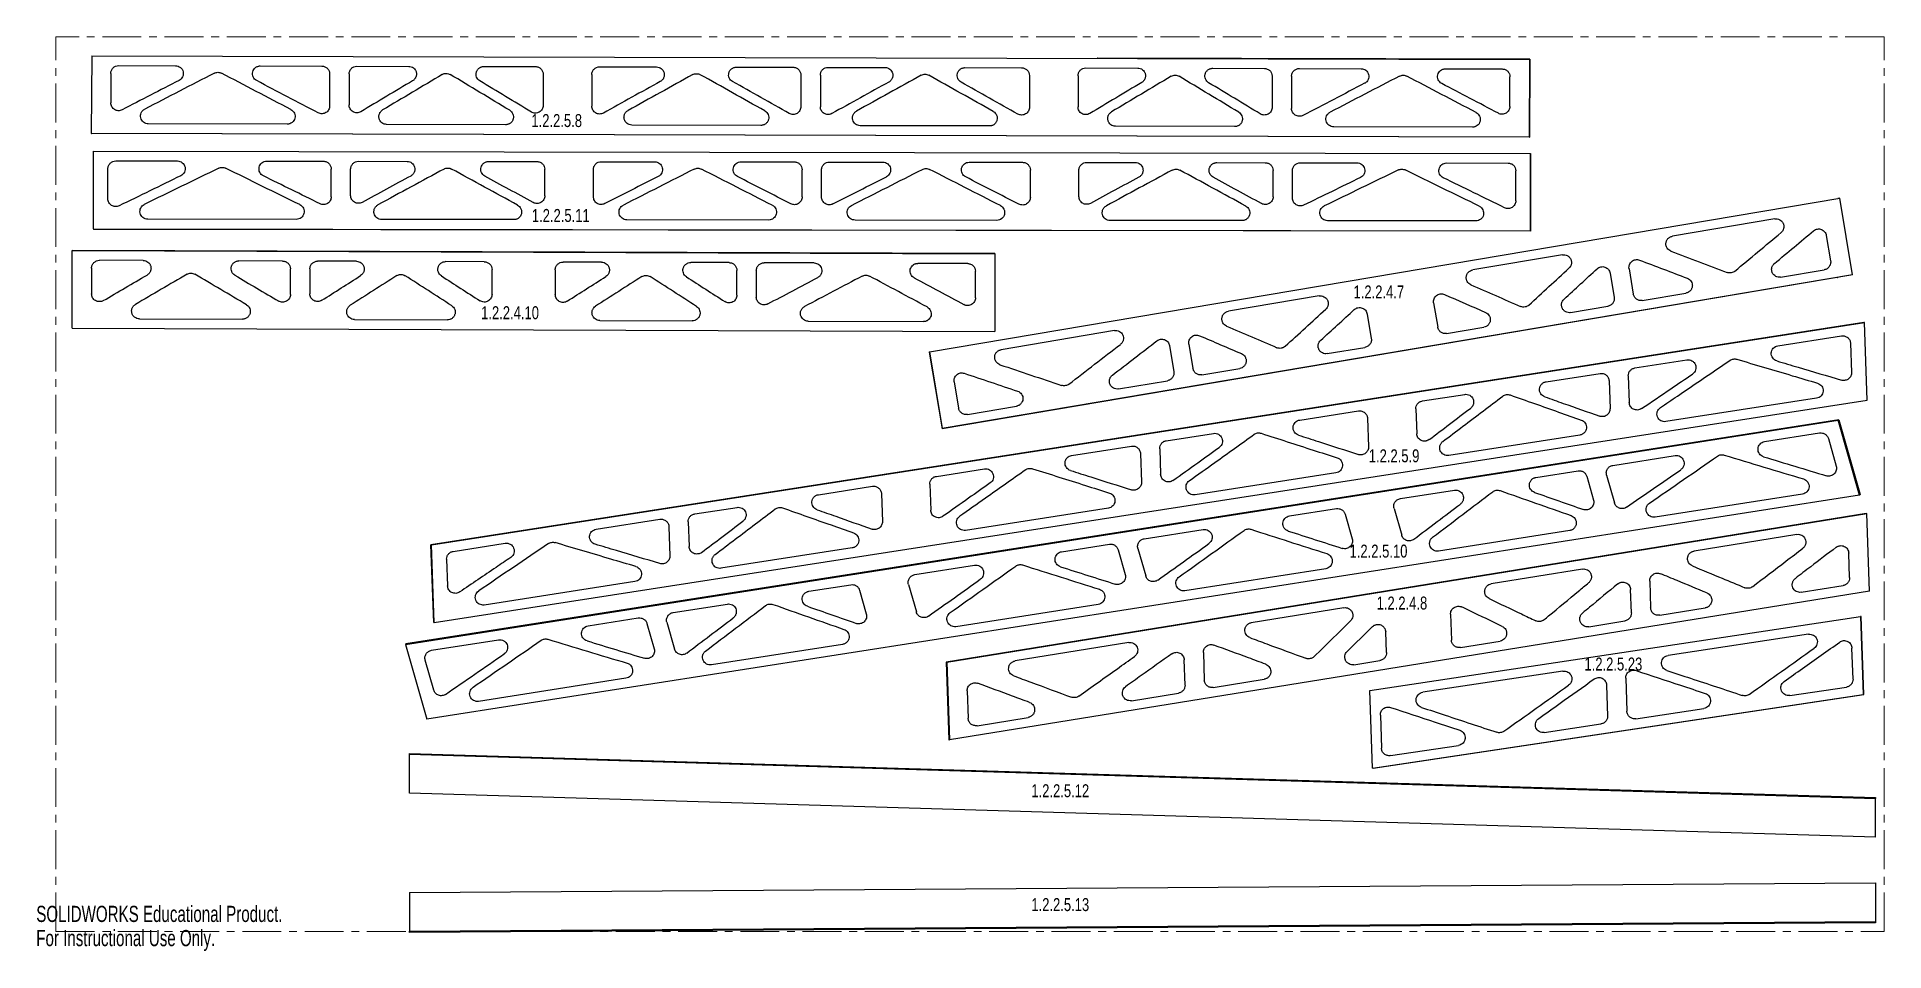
# Model space of a CAD drawing. Header units: inches. Extents: x 0 to 23.8, y 0 to 11.8.
import ezdxf

# ---------------------------------------------------------------- set-up
doc = ezdxf.new("R2010")
doc.units = ezdxf.units.IN
doc.header["$MEASUREMENT"] = 0
doc.linetypes.add('CENTERX2', pattern=[0.8, 0.5, -0.1, 0.1, -0.1])
doc.layers.add('PART_NAMES', color=1, linetype='Continuous')
doc.styles.add('SLDTEXTSTYLE0', font='TXT', dxfattribs={"width": 0.75})
doc.styles.add('SLDTEXTSTYLE1', font='TXT', dxfattribs={"width": 0.7})

msp = doc.modelspace()

# ---------------------------------------------------------------- texts
at = {"color": 7, "linetype": 'Continuous', "char_height": 0.2076, "attachment_point": 1, "style": 'SLDTEXTSTYLE1'}
for s, insert in [('SOLIDWORKS Educational Product.', (0, 0.579)), ('For Instructional Use Only.', (0, 0.268))]:
    msp.add_mtext(s, dxfattribs=dict(at, insert=insert))
at = {"layer": 'PART_NAMES', "char_height": 0.1667, "attachment_point": 1, "style": 'SLDTEXTSTYLE0'}
for s, insert in [('1.2.2.5.8', (6.364, 10.758)), ('1.2.2.5.11', (6.37, 9.538)), ('1.2.2.4.7', (16.931, 8.555)), ('1.2.2.4.10', (5.718, 8.288)), ('1.2.2.5.9', (17.127, 6.448)), ('1.2.2.5.10', (16.88, 5.223)), ('1.2.2.4.8', (17.228, 4.555)), ('1.2.2.5.23', (19.899, 3.771)), ('1.2.2.5.12', (12.79, 2.142)), ('1.2.2.5.13', (12.79, 0.678))]:
    msp.add_mtext(s, dxfattribs=dict(at, insert=insert))

# ---------------------------------------------------------------- linework, layer by layer
at = {"color": 7, "linetype": 'CENTERX2', "lineweight": 18}
for p, q in [((0.25, 0.25), (0.25, 11.75)), ((23.75, 11.75), (0.25, 11.75)), ((23.75, 0.25), (23.75, 11.75)), ((0.25, 0.25), (23.75, 0.25))]:
    msp.add_line(p, q, dxfattribs=at)
at = {"color": 7, "linetype": 'Continuous', "lineweight": 25}
for p, q in [((0.713, 11.507), (0.707, 10.51)), ((0.713, 11.507), (19.192, 11.462)), ((13.642, 11.476), (13.634, 11.476)), ((19.196, 11.464), (13.642, 11.476)), ((19.192, 11.462), (19.189, 10.462)), ((19.196, 11.464), (19.192, 11.462)), ((19.196, 11.464), (19.193, 10.461)), ((0.958, 11.281), (0.958, 10.902)), ((1.059, 11.381), (1.79, 11.379)), ((2.879, 11.377), (3.671, 11.375)), ((3.771, 11.275), (3.771, 10.863)), ((4.021, 11.274), (4.021, 10.875)), ((4.121, 11.374), (4.787, 11.372)), ((5.753, 11.37), (6.416, 11.368)), ((6.516, 11.268), (6.516, 10.87)), ((7.141, 11.266), (7.141, 10.859)), ((7.241, 11.366), (7.973, 11.364)), ((8.999, 11.362), (9.728, 11.36)), ((9.828, 11.26), (9.828, 10.854)), ((10.078, 11.259), (10.078, 10.852)), ((10.178, 11.359), (10.91, 11.357)), ((11.936, 11.355), (12.665, 11.353)), ((12.765, 11.253), (12.765, 10.846)), ((13.39, 11.251), (13.39, 10.851)), ((13.49, 11.351), (14.157, 11.349)), ((15.121, 11.347), (15.785, 11.345)), ((15.885, 11.245), (15.885, 10.846)), ((16.135, 11.244), (16.135, 10.83)), ((16.235, 11.344), (17.028, 11.342)), ((18.112, 11.34), (18.842, 11.338)), ((18.94, 10.856), (18.941, 11.238)), ((19.189, 10.462), (0.707, 10.51)), ((0.707, 10.51), (0.711, 10.507)), ((19.193, 10.461), (0.711, 10.507)), ((3.226, 10.628), (1.44, 10.633)), ((6.033, 10.621), (4.503, 10.625)), ((9.314, 10.613), (7.654, 10.617)), ((12.252, 10.605), (10.591, 10.609)), ((15.403, 10.597), (13.872, 10.601)), ((18.46, 10.589), (16.677, 10.594)), ((19.189, 10.462), (19.193, 10.461)), ((0.734, 10.281), (19.204, 10.253)), ((0.734, 9.283), (0.734, 10.281)), ((19.204, 9.258), (19.204, 10.253)), ((19.204, 10.253), (19.205, 10.253)), ((19.205, 10.253), (19.205, 9.253)), ((0.921, 9.668), (0.921, 10.056)), ((1.022, 10.156), (1.815, 10.155)), ((2.963, 10.153), (3.692, 10.152)), ((3.791, 9.695), (3.791, 10.052)), ((4.041, 9.711), (4.041, 10.051)), ((4.142, 10.151), (4.767, 10.15)), ((5.813, 10.149), (6.437, 10.148)), ((6.536, 9.708), (6.536, 10.048)), ((7.161, 9.696), (7.161, 10.046)), ((7.262, 10.146), (7.95, 10.145)), ((9.058, 10.144), (9.744, 10.143)), ((9.844, 9.693), (9.844, 10.043)), ((10.094, 9.692), (10.094, 10.042)), ((10.194, 10.142), (10.882, 10.141)), ((11.991, 10.139), (12.677, 10.138)), ((12.777, 9.689), (12.777, 10.038)), ((13.402, 9.698), (13.402, 10.037)), ((13.502, 10.137), (14.126, 10.136)), ((15.175, 10.134), (15.797, 10.133)), ((15.897, 9.695), (15.897, 10.033)), ((16.147, 9.677), (16.147, 10.033)), ((16.247, 10.133), (16.976, 10.131)), ((18.128, 10.13), (18.917, 10.128)), ((19.017, 9.644), (19.017, 10.028)), ((11.48, 7.701), (23.181, 9.678)), ((23.177, 9.677), (23.157, 9.674)), ((23.177, 9.677), (23.181, 9.678)), ((23.346, 8.692), (23.181, 9.678)), ((0.734, 9.283), (19.204, 9.258)), ((0.734, 9.283), (0.734, 9.276)), ((19.205, 9.253), (0.734, 9.276)), ((3.342, 9.404), (1.433, 9.407)), ((6.138, 9.401), (4.44, 9.403)), ((9.415, 9.396), (7.591, 9.399)), ((12.347, 9.392), (10.524, 9.395)), ((15.497, 9.388), (13.801, 9.39)), ((18.503, 9.384), (16.598, 9.387)), ((22.345, 9.41), (21.029, 9.187)), ((19.205, 9.253), (19.204, 9.258)), ((23.008, 9.198), (23.063, 8.872)), ((0.461, 9.004), (12.321, 8.96)), ((0.461, 8.004), (0.461, 9.004)), ((0.461, 9.004), (0.462, 9.004)), ((12.322, 8.967), (0.462, 9.004)), ((1.375, 8.876), (0.812, 8.878)), ((3.167, 8.869), (2.605, 8.871)), ((4.115, 8.865), (3.617, 8.867)), ((5.759, 8.859), (5.262, 8.861)), ((7.267, 8.854), (6.772, 8.856)), ((8.906, 8.848), (8.412, 8.85)), ((9.997, 8.844), (9.356, 8.846)), ((11.972, 8.837), (11.332, 8.839)), ((12.321, 8.96), (12.322, 8.967)), ((12.321, 8.96), (12.321, 7.962)), ((12.322, 8.967), (12.322, 7.968)), ((19.616, 8.948), (18.463, 8.754)), ((0.711, 8.778), (0.711, 8.447)), ((3.267, 8.439), (3.267, 8.769)), ((3.517, 8.767), (3.517, 8.448)), ((5.858, 8.442), (5.858, 8.759)), ((6.671, 8.756), (6.671, 8.438)), ((9.005, 8.431), (9.005, 8.748)), ((9.255, 8.746), (9.255, 8.405)), ((23.322, 8.688), (11.642, 6.71)), ((23.346, 8.692), (11.645, 6.715)), ((12.071, 8.396), (12.071, 8.737)), ((20.229, 8.713), (20.281, 8.402)), ((20.473, 8.77), (20.527, 8.444)), ((22.421, 8.662), (22.981, 8.757)), ((23.15, 8.658), (23.155, 8.659)), ((16.489, 8.42), (15.322, 8.223)), ((17.96, 8.331), (18.013, 8.019)), ((20.643, 8.362), (21.203, 8.456)), ((1.325, 8.126), (2.651, 8.121)), ((4.089, 8.116), (5.284, 8.112)), ((23.489, 8.078), (5.072, 5.221)), ((5.08, 5.219), (23.497, 8.078)), ((7.243, 8.105), (8.432, 8.101)), ((9.922, 8.095), (11.403, 8.09)), ((17.107, 8.187), (17.159, 7.875)), ((19.721, 8.206), (20.199, 8.287)), ((23.497, 8.078), (23.489, 8.078)), ((23.534, 7.078), (23.497, 8.078)), ((0.461, 8.004), (12.321, 7.962)), ((12.321, 7.962), (12.322, 7.968)), ((13.857, 7.975), (12.402, 7.729)), ((18.128, 7.937), (18.606, 8.018)), ((22.385, 7.779), (23.204, 7.906)), ((11.48, 7.701), (11.476, 7.696)), ((11.476, 7.696), (11.642, 6.71)), ((11.48, 7.701), (11.645, 6.715)), ((14.565, 7.781), (14.621, 7.445)), ((14.815, 7.801), (14.867, 7.488)), ((16.593, 7.678), (17.077, 7.759)), ((20.547, 7.494), (21.216, 7.597)), ((23.319, 7.811), (23.333, 7.437)), ((14.982, 7.406), (15.468, 7.488)), ((19.406, 7.316), (20.099, 7.424)), ((20.463, 7.391), (20.475, 7.05)), ((11.798, 7.315), (11.854, 6.979)), ((13.909, 7.224), (14.539, 7.33)), ((17.816, 7.07), (18.36, 7.154)), ((20.215, 7.329), (20.228, 6.972)), ((5.116, 4.22), (23.534, 7.078)), ((11.969, 6.896), (12.598, 7.003)), ((16.239, 6.825), (16.995, 6.942)), ((17.731, 6.967), (17.743, 6.649)), ((22.882, 7.104), (20.947, 6.804)), ((4.747, 3.938), (23.162, 6.822)), ((23.168, 6.829), (4.751, 3.949)), ((11.645, 6.715), (11.642, 6.71)), ((14.525, 6.559), (15.132, 6.653)), ((17.11, 6.847), (17.124, 6.481)), ((22.214, 6.547), (22.922, 6.658)), ((23.162, 6.822), (23.168, 6.829)), ((23.435, 5.86), (23.162, 6.822)), ((23.168, 6.829), (23.441, 5.867)), ((13.308, 6.37), (14.077, 6.489)), ((14.44, 6.456), (14.452, 6.126)), ((19.839, 6.632), (18.154, 6.37)), ((23.034, 6.587), (23.135, 6.231)), ((11.569, 6.1), (12.188, 6.196)), ((14.192, 6.394), (14.206, 6.027)), ((20.265, 6.242), (21.065, 6.368)), ((10.053, 5.865), (10.748, 5.973)), ((11.484, 5.998), (11.496, 5.665)), ((16.704, 6.145), (14.894, 5.864)), ((19.275, 6.087), (19.817, 6.172)), ((19.928, 6.101), (20.015, 5.795)), ((20.184, 6.116), (20.285, 5.759)), ((23.435, 5.86), (5.021, 2.977)), ((8.464, 5.618), (9.007, 5.702)), ((10.863, 5.877), (10.876, 5.52)), ((17.533, 5.814), (18.229, 5.923)), ((22.701, 5.872), (20.807, 5.576)), ((23.435, 5.86), (23.441, 5.867)), ((7.197, 5.421), (8.016, 5.549)), ((8.379, 5.516), (8.391, 5.198)), ((23.52, 5.625), (11.695, 3.713)), ((11.703, 3.712), (23.528, 5.625)), ((13.78, 5.691), (11.943, 5.406)), ((16.108, 5.591), (16.712, 5.686)), ((16.823, 5.614), (16.913, 5.297)), ((17.452, 5.688), (17.55, 5.344)), ((23.52, 5.625), (23.528, 5.625)), ((23.563, 4.626), (23.528, 5.625)), ((5.359, 5.136), (6.028, 5.24)), ((8.131, 5.453), (8.145, 5.08)), ((13.179, 5.132), (13.793, 5.228)), ((14.241, 5.299), (14.999, 5.417)), ((19.71, 5.404), (18.024, 5.14)), ((22.629, 5.354), (21.309, 5.14)), ((5.08, 5.219), (5.072, 5.221)), ((5.108, 4.222), (5.072, 5.221)), ((5.116, 4.22), (5.08, 5.219)), ((5.275, 5.034), (5.287, 4.693)), ((10.487, 5.18), (8.801, 4.919)), ((13.905, 5.157), (13.995, 4.838)), ((14.16, 5.173), (14.26, 4.82)), ((23.307, 4.799), (23.296, 5.113)), ((11.292, 4.837), (12.061, 4.957)), ((16.574, 4.913), (14.763, 4.629)), ((19.873, 4.908), (18.701, 4.718)), ((20.738, 4.753), (20.75, 4.41)), ((7.694, 4.747), (5.758, 4.446)), ((9.93, 4.623), (10.47, 4.708)), ((10.582, 4.637), (10.669, 4.332)), ((11.211, 4.71), (11.312, 4.357)), ((23.563, 4.626), (11.737, 2.712)), ((20.502, 4.345), (20.492, 4.645)), ((22.686, 4.61), (23.223, 4.696)), ((7.093, 4.179), (7.738, 4.28)), ((8.186, 4.35), (8.883, 4.459)), ((13.65, 4.455), (11.82, 4.168)), ((16.806, 4.412), (15.617, 4.219)), ((17.14, 3.348), (23.449, 4.297)), ((18.177, 4.327), (18.189, 3.996)), ((20.866, 4.315), (21.451, 4.41)), ((23.449, 4.297), (23.482, 3.298)), ((23.457, 4.297), (23.449, 4.297)), ((23.49, 3.297), (23.457, 4.297)), ((5.108, 4.222), (5.116, 4.22)), ((7.849, 4.209), (7.942, 3.885)), ((8.105, 4.224), (8.203, 3.88)), ((17.354, 3.835), (17.345, 4.101)), ((19.955, 4.168), (20.418, 4.243)), ((22.777, 4.07), (20.975, 3.799)), ((4.751, 3.949), (4.747, 3.938)), ((4.747, 3.938), (5.021, 2.977)), ((5.08, 3.864), (5.943, 3.999)), ((10.364, 3.94), (8.679, 3.676)), ((14.041, 3.964), (12.582, 3.728)), ((15.001, 3.834), (15.013, 3.482)), ((18.305, 3.901), (18.815, 3.983)), ((23.351, 3.494), (23.337, 3.892)), ((5.109, 3.353), (4.999, 3.737)), ((11.695, 3.713), (11.703, 3.712)), ((11.695, 3.713), (11.729, 2.713)), ((11.703, 3.712), (11.737, 2.712)), ((14.765, 3.416), (14.754, 3.742)), ((16.935, 3.679), (17.27, 3.733)), ((19.623, 3.595), (17.82, 3.324)), ((7.58, 3.504), (5.686, 3.208)), ((11.965, 3.343), (11.977, 2.991)), ((15.129, 3.387), (15.784, 3.493)), ((17.174, 2.349), (17.14, 3.348)), ((20.183, 3.418), (20.196, 3.019)), ((20.43, 3.506), (20.445, 3.08)), ((22.538, 3.282), (23.266, 3.392)), ((14.076, 3.216), (14.681, 3.314)), ((17.174, 2.349), (23.482, 3.298)), ((17.182, 2.349), (23.49, 3.297)), ((20.559, 2.985), (21.435, 3.116)), ((23.482, 3.298), (23.49, 3.297)), ((12.093, 2.895), (12.748, 3.001)), ((17.276, 3.031), (17.29, 2.605)), ((19.383, 2.808), (20.111, 2.917)), ((11.729, 2.713), (11.737, 2.712)), ((17.405, 2.51), (18.281, 2.642)), ((4.796, 2.538), (23.641, 1.972)), ((4.796, 2.527), (23.641, 1.958)), ((4.796, 2.029), (4.796, 2.527)), ((17.182, 2.349), (17.174, 2.349)), ((23.641, 1.461), (4.796, 2.029)), ((23.641, 1.461), (23.641, 1.958)), ((4.796, 0.75), (23.641, 0.873)), ((4.796, 0.75), (4.796, 0.255)), ((23.641, 0.873), (23.641, 0.377)), ((4.796, 0.255), (23.641, 0.377)), ((23.641, 0.36), (4.796, 0.238)), ((4.796, 0.238), (4.796, 0.255))]:
    msp.add_line(p, q, dxfattribs=at)
for points, knots in [([(0.958, 11.281), (0.958, 11.288), (0.959, 11.294), (0.962, 11.307), (0.964, 11.313), (0.969, 11.326), (0.972, 11.331), (0.979, 11.342), (0.983, 11.347), (0.992, 11.357), (0.997, 11.361), (1.008, 11.368), (1.014, 11.371), (1.032, 11.379), (1.045, 11.381), (1.059, 11.381)], [0, 0, 0, 0, 0.125, 0.125, 0.25, 0.25, 0.375, 0.375, 0.5, 0.5, 0.625, 0.625, 0.75, 0.75, 1, 1, 1, 1]), ([(1.79, 11.379), (1.801, 11.379), (1.812, 11.378), (1.833, 11.37), (1.843, 11.365), (1.861, 11.351), (1.868, 11.343), (1.88, 11.324), (1.885, 11.314), (1.89, 11.292), (1.891, 11.281), (1.888, 11.259), (1.886, 11.248), (1.876, 11.228), (1.87, 11.219), (1.855, 11.202), (1.846, 11.196), (1.836, 11.191)], [0, 0, 0, 0, 0.125, 0.125, 0.25, 0.25, 0.375, 0.375, 0.5, 0.5, 0.625, 0.625, 0.75, 0.75, 0.875, 0.875, 1, 1, 1, 1]), ([(2.289, 11.284), (2.296, 11.288), (2.303, 11.29), (2.319, 11.294), (2.327, 11.295), (2.343, 11.295), (2.351, 11.294), (2.366, 11.29), (2.374, 11.287), (2.381, 11.284)], [0, 0, 0, 0, 0.25, 0.25, 0.5, 0.5, 0.75, 0.75, 1, 1, 1, 1]), ([(2.833, 11.188), (2.823, 11.193), (2.814, 11.2), (2.799, 11.216), (2.793, 11.226), (2.783, 11.246), (2.781, 11.257), (2.778, 11.279), (2.779, 11.29), (2.785, 11.312), (2.789, 11.322), (2.801, 11.34), (2.809, 11.349), (2.822, 11.359), (2.826, 11.362), (2.836, 11.367), (2.841, 11.37), (2.852, 11.373), (2.857, 11.375), (2.868, 11.376), (2.874, 11.377), (2.879, 11.377)], [0, 0, 0, 0, 0.125, 0.125, 0.25, 0.25, 0.375, 0.375, 0.5, 0.5, 0.625, 0.625, 0.75, 0.75, 0.8125, 0.8125, 0.875, 0.875, 0.9375, 0.9375, 1, 1, 1, 1]), ([(3.671, 11.375), (3.677, 11.375), (3.684, 11.374), (3.697, 11.372), (3.703, 11.37), (3.715, 11.365), (3.721, 11.362), (3.732, 11.354), (3.737, 11.35), (3.746, 11.341), (3.75, 11.336), (3.757, 11.325), (3.761, 11.319), (3.768, 11.301), (3.771, 11.288), (3.771, 11.275)], [0, 0, 0, 0, 0.125, 0.125, 0.25, 0.25, 0.375, 0.375, 0.5, 0.5, 0.625, 0.625, 0.75, 0.75, 1, 1, 1, 1]), ([(4.021, 11.274), (4.021, 11.28), (4.021, 11.287), (4.024, 11.3), (4.026, 11.306), (4.031, 11.318), (4.034, 11.324), (4.041, 11.335), (4.045, 11.34), (4.055, 11.349), (4.06, 11.353), (4.071, 11.361), (4.076, 11.364), (4.094, 11.371), (4.108, 11.374), (4.121, 11.374)], [0, 0, 0, 0, 0.125, 0.125, 0.25, 0.25, 0.375, 0.375, 0.5, 0.5, 0.625, 0.625, 0.75, 0.75, 1, 1, 1, 1]), ([(4.787, 11.372), (4.798, 11.372), (4.809, 11.37), (4.829, 11.363), (4.839, 11.358), (4.856, 11.345), (4.864, 11.337), (4.873, 11.324), (4.876, 11.319), (4.88, 11.309), (4.882, 11.304), (4.885, 11.293), (4.886, 11.288), (4.887, 11.277), (4.887, 11.272), (4.886, 11.261), (4.886, 11.256), (4.883, 11.245), (4.882, 11.24), (4.878, 11.23), (4.875, 11.225), (4.87, 11.216), (4.866, 11.211), (4.859, 11.203), (4.856, 11.199), (4.847, 11.192), (4.843, 11.189), (4.838, 11.186)], [0, 0, 0, 0, 0.125, 0.125, 0.25, 0.25, 0.375, 0.375, 0.4375, 0.4375, 0.5, 0.5, 0.5625, 0.5625, 0.625, 0.625, 0.6875, 0.6875, 0.75, 0.75, 0.8125, 0.8125, 0.875, 0.875, 0.9375, 0.9375, 1, 1, 1, 1]), ([(5.218, 11.267), (5.226, 11.272), (5.234, 11.276), (5.252, 11.28), (5.261, 11.282), (5.279, 11.282), (5.288, 11.28), (5.305, 11.275), (5.313, 11.272), (5.321, 11.267)], [0, 0, 0, 0, 0.25, 0.25, 0.5, 0.5, 0.75, 0.75, 1, 1, 1, 1]), ([(5.701, 11.184), (5.691, 11.19), (5.683, 11.197), (5.669, 11.214), (5.664, 11.223), (5.656, 11.243), (5.653, 11.254), (5.652, 11.27), (5.652, 11.275), (5.654, 11.286), (5.655, 11.291), (5.658, 11.302), (5.66, 11.307), (5.664, 11.317), (5.667, 11.322), (5.673, 11.33), (5.676, 11.335), (5.684, 11.343), (5.688, 11.346), (5.696, 11.353), (5.701, 11.356), (5.711, 11.361), (5.715, 11.363), (5.726, 11.366), (5.731, 11.368), (5.742, 11.369), (5.747, 11.37), (5.753, 11.37)], [0, 0, 0, 0, 0.125, 0.125, 0.25, 0.25, 0.375, 0.375, 0.4375, 0.4375, 0.5, 0.5, 0.5625, 0.5625, 0.625, 0.625, 0.6875, 0.6875, 0.75, 0.75, 0.8125, 0.8125, 0.875, 0.875, 0.9375, 0.9375, 1, 1, 1, 1]), ([(6.416, 11.368), (6.422, 11.368), (6.429, 11.368), (6.442, 11.365), (6.448, 11.363), (6.46, 11.358), (6.466, 11.355), (6.477, 11.348), (6.482, 11.343), (6.491, 11.334), (6.495, 11.329), (6.502, 11.318), (6.506, 11.313), (6.513, 11.294), (6.516, 11.281), (6.516, 11.268)], [0, 0, 0, 0, 0.125, 0.125, 0.25, 0.25, 0.375, 0.375, 0.5, 0.5, 0.625, 0.625, 0.75, 0.75, 1, 1, 1, 1]), ([(7.141, 11.266), (7.141, 11.273), (7.141, 11.279), (7.144, 11.292), (7.146, 11.298), (7.151, 11.311), (7.154, 11.316), (7.161, 11.327), (7.165, 11.332), (7.175, 11.342), (7.18, 11.346), (7.191, 11.353), (7.196, 11.356), (7.214, 11.364), (7.228, 11.366), (7.241, 11.366)], [0, 0, 0, 0, 0.125, 0.125, 0.25, 0.25, 0.375, 0.375, 0.5, 0.5, 0.625, 0.625, 0.75, 0.75, 1, 1, 1, 1]), ([(7.973, 11.364), (7.984, 11.364), (7.994, 11.363), (8.015, 11.355), (8.025, 11.35), (8.042, 11.337), (8.05, 11.329), (8.062, 11.31), (8.066, 11.3), (8.07, 11.284), (8.071, 11.279), (8.072, 11.268), (8.072, 11.262), (8.072, 11.251), (8.071, 11.246), (8.068, 11.235), (8.066, 11.23), (8.062, 11.22), (8.059, 11.215), (8.053, 11.206), (8.05, 11.201), (8.043, 11.193), (8.039, 11.19), (8.03, 11.183), (8.026, 11.18), (8.021, 11.177)], [0, 0, 0, 0, 0.125, 0.125, 0.25, 0.25, 0.375, 0.375, 0.5, 0.5, 0.5625, 0.5625, 0.625, 0.625, 0.6875, 0.6875, 0.75, 0.75, 0.8125, 0.8125, 0.875, 0.875, 0.9375, 0.9375, 1, 1, 1, 1]), ([(8.437, 11.265), (8.445, 11.269), (8.453, 11.272), (8.469, 11.276), (8.477, 11.277), (8.494, 11.277), (8.503, 11.276), (8.519, 11.272), (8.527, 11.269), (8.535, 11.264)], [0, 0, 0, 0, 0.25, 0.25, 0.5, 0.5, 0.75, 0.75, 1, 1, 1, 1]), ([(8.95, 11.175), (8.941, 11.18), (8.932, 11.187), (8.917, 11.203), (8.911, 11.213), (8.903, 11.233), (8.9, 11.244), (8.899, 11.266), (8.9, 11.277), (8.904, 11.293), (8.906, 11.298), (8.91, 11.308), (8.913, 11.313), (8.919, 11.322), (8.922, 11.326), (8.93, 11.334), (8.934, 11.338), (8.942, 11.344), (8.947, 11.348), (8.957, 11.353), (8.962, 11.355), (8.972, 11.358), (8.978, 11.36), (8.988, 11.362), (8.994, 11.362), (8.999, 11.362)], [0, 0, 0, 0, 0.125, 0.125, 0.25, 0.25, 0.375, 0.375, 0.5, 0.5, 0.5625, 0.5625, 0.625, 0.625, 0.6875, 0.6875, 0.75, 0.75, 0.8125, 0.8125, 0.875, 0.875, 0.9375, 0.9375, 1, 1, 1, 1]), ([(9.728, 11.36), (9.735, 11.36), (9.741, 11.36), (9.754, 11.357), (9.76, 11.355), (9.772, 11.35), (9.778, 11.347), (9.789, 11.34), (9.794, 11.335), (9.803, 11.326), (9.807, 11.321), (9.815, 11.31), (9.818, 11.304), (9.825, 11.286), (9.828, 11.273), (9.828, 11.26)], [0, 0, 0, 0, 0.125, 0.125, 0.25, 0.25, 0.375, 0.375, 0.5, 0.5, 0.625, 0.625, 0.75, 0.75, 1, 1, 1, 1]), ([(10.078, 11.259), (10.078, 11.266), (10.078, 11.272), (10.081, 11.285), (10.083, 11.291), (10.088, 11.303), (10.091, 11.309), (10.098, 11.32), (10.102, 11.325), (10.112, 11.334), (10.117, 11.339), (10.128, 11.346), (10.133, 11.349), (10.152, 11.356), (10.165, 11.359), (10.178, 11.359)], [0, 0, 0, 0, 0.125, 0.125, 0.25, 0.25, 0.375, 0.375, 0.5, 0.5, 0.625, 0.625, 0.75, 0.75, 1, 1, 1, 1]), ([(10.91, 11.357), (10.921, 11.357), (10.932, 11.355), (10.953, 11.348), (10.962, 11.343), (10.98, 11.329), (10.987, 11.321), (10.999, 11.303), (11.004, 11.293), (11.008, 11.277), (11.009, 11.271), (11.01, 11.261), (11.01, 11.255), (11.009, 11.244), (11.008, 11.239), (11.005, 11.228), (11.004, 11.223), (10.999, 11.213), (10.997, 11.208), (10.991, 11.199), (10.987, 11.194), (10.98, 11.186), (10.976, 11.182), (10.967, 11.176), (10.963, 11.173), (10.958, 11.17)], [0, 0, 0, 0, 0.125, 0.125, 0.25, 0.25, 0.375, 0.375, 0.5, 0.5, 0.5625, 0.5625, 0.625, 0.625, 0.6875, 0.6875, 0.75, 0.75, 0.8125, 0.8125, 0.875, 0.875, 0.9375, 0.9375, 1, 1, 1, 1]), ([(11.374, 11.257), (11.382, 11.262), (11.39, 11.265), (11.406, 11.269), (11.415, 11.27), (11.431, 11.27), (11.44, 11.269), (11.456, 11.265), (11.464, 11.261), (11.472, 11.257)], [0, 0, 0, 0, 0.25, 0.25, 0.5, 0.5, 0.75, 0.75, 1, 1, 1, 1]), ([(11.887, 11.168), (11.877, 11.173), (11.869, 11.18), (11.854, 11.196), (11.848, 11.206), (11.84, 11.226), (11.837, 11.237), (11.835, 11.259), (11.836, 11.269), (11.841, 11.285), (11.842, 11.291), (11.847, 11.301), (11.85, 11.305), (11.856, 11.315), (11.859, 11.319), (11.867, 11.327), (11.871, 11.331), (11.879, 11.337), (11.884, 11.34), (11.894, 11.346), (11.899, 11.348), (11.909, 11.351), (11.914, 11.353), (11.925, 11.354), (11.931, 11.355), (11.936, 11.355)], [0, 0, 0, 0, 0.125, 0.125, 0.25, 0.25, 0.375, 0.375, 0.5, 0.5, 0.5625, 0.5625, 0.625, 0.625, 0.6875, 0.6875, 0.75, 0.75, 0.8125, 0.8125, 0.875, 0.875, 0.9375, 0.9375, 1, 1, 1, 1]), ([(12.665, 11.353), (12.672, 11.353), (12.678, 11.352), (12.691, 11.35), (12.697, 11.348), (12.709, 11.343), (12.715, 11.34), (12.726, 11.333), (12.731, 11.328), (12.74, 11.319), (12.744, 11.314), (12.752, 11.303), (12.755, 11.297), (12.762, 11.279), (12.765, 11.266), (12.765, 11.253)], [0, 0, 0, 0, 0.125, 0.125, 0.25, 0.25, 0.375, 0.375, 0.5, 0.5, 0.625, 0.625, 0.75, 0.75, 1, 1, 1, 1]), ([(13.39, 11.251), (13.39, 11.258), (13.39, 11.264), (13.393, 11.277), (13.395, 11.283), (13.4, 11.295), (13.403, 11.301), (13.41, 11.312), (13.415, 11.317), (13.424, 11.326), (13.429, 11.331), (13.44, 11.338), (13.446, 11.341), (13.464, 11.348), (13.477, 11.351), (13.49, 11.351)], [0, 0, 0, 0, 0.125, 0.125, 0.25, 0.25, 0.375, 0.375, 0.5, 0.5, 0.625, 0.625, 0.75, 0.75, 1, 1, 1, 1]), ([(14.157, 11.349), (14.168, 11.349), (14.179, 11.348), (14.199, 11.341), (14.209, 11.336), (14.226, 11.322), (14.234, 11.314), (14.243, 11.301), (14.245, 11.296), (14.25, 11.286), (14.252, 11.281), (14.255, 11.271), (14.256, 11.265), (14.257, 11.255), (14.257, 11.249), (14.256, 11.238), (14.256, 11.233), (14.253, 11.222), (14.252, 11.217), (14.248, 11.207), (14.245, 11.202), (14.24, 11.193), (14.236, 11.189), (14.229, 11.18), (14.225, 11.177), (14.217, 11.17), (14.213, 11.166), (14.208, 11.164)], [0, 0, 0, 0, 0.125, 0.125, 0.25, 0.25, 0.375, 0.375, 0.4375, 0.4375, 0.5, 0.5, 0.5625, 0.5625, 0.625, 0.625, 0.6875, 0.6875, 0.75, 0.75, 0.8125, 0.8125, 0.875, 0.875, 0.9375, 0.9375, 1, 1, 1, 1]), ([(14.587, 11.245), (14.595, 11.249), (14.604, 11.253), (14.621, 11.257), (14.63, 11.259), (14.648, 11.259), (14.657, 11.257), (14.674, 11.253), (14.683, 11.249), (14.69, 11.244)], [0, 0, 0, 0, 0.25, 0.25, 0.5, 0.5, 0.75, 0.75, 1, 1, 1, 1]), ([(15.069, 11.161), (15.06, 11.167), (15.052, 11.174), (15.038, 11.191), (15.032, 11.2), (15.024, 11.22), (15.022, 11.231), (15.021, 11.247), (15.021, 11.253), (15.022, 11.263), (15.023, 11.269), (15.026, 11.279), (15.028, 11.284), (15.033, 11.294), (15.035, 11.299), (15.041, 11.308), (15.045, 11.312), (15.052, 11.32), (15.056, 11.323), (15.065, 11.33), (15.069, 11.333), (15.079, 11.338), (15.084, 11.34), (15.094, 11.344), (15.1, 11.345), (15.11, 11.347), (15.116, 11.347), (15.121, 11.347)], [0, 0, 0, 0, 0.125, 0.125, 0.25, 0.25, 0.375, 0.375, 0.4375, 0.4375, 0.5, 0.5, 0.5625, 0.5625, 0.625, 0.625, 0.6875, 0.6875, 0.75, 0.75, 0.8125, 0.8125, 0.875, 0.875, 0.9375, 0.9375, 1, 1, 1, 1]), ([(15.785, 11.345), (15.792, 11.345), (15.798, 11.345), (15.811, 11.342), (15.817, 11.34), (15.829, 11.335), (15.835, 11.332), (15.846, 11.325), (15.851, 11.321), (15.86, 11.312), (15.864, 11.306), (15.872, 11.296), (15.875, 11.29), (15.882, 11.272), (15.885, 11.259), (15.885, 11.245)], [0, 0, 0, 0, 0.125, 0.125, 0.25, 0.25, 0.375, 0.375, 0.5, 0.5, 0.625, 0.625, 0.75, 0.75, 1, 1, 1, 1]), ([(16.135, 11.244), (16.135, 11.251), (16.135, 11.257), (16.138, 11.27), (16.14, 11.277), (16.145, 11.289), (16.148, 11.294), (16.155, 11.305), (16.16, 11.311), (16.169, 11.32), (16.174, 11.324), (16.185, 11.331), (16.191, 11.334), (16.209, 11.342), (16.222, 11.344), (16.235, 11.344)], [0, 0, 0, 0, 0.125, 0.125, 0.25, 0.25, 0.375, 0.375, 0.5, 0.5, 0.625, 0.625, 0.75, 0.75, 1, 1, 1, 1]), ([(17.028, 11.342), (17.039, 11.342), (17.05, 11.341), (17.071, 11.333), (17.081, 11.328), (17.099, 11.314), (17.106, 11.306), (17.118, 11.287), (17.122, 11.277), (17.128, 11.255), (17.129, 11.244), (17.126, 11.222), (17.124, 11.211), (17.114, 11.191), (17.108, 11.182), (17.097, 11.17), (17.093, 11.166), (17.084, 11.159), (17.079, 11.156), (17.074, 11.154)], [0, 0, 0, 0, 0.125, 0.125, 0.25, 0.25, 0.375, 0.375, 0.5, 0.5, 0.625, 0.625, 0.75, 0.75, 0.875, 0.875, 0.9375, 0.9375, 1, 1, 1, 1]), ([(17.524, 11.246), (17.531, 11.25), (17.538, 11.253), (17.554, 11.257), (17.562, 11.258), (17.578, 11.258), (17.586, 11.257), (17.602, 11.253), (17.609, 11.25), (17.616, 11.246)], [0, 0, 0, 0, 0.25, 0.25, 0.5, 0.5, 0.75, 0.75, 1, 1, 1, 1]), ([(18.065, 11.151), (18.055, 11.157), (18.046, 11.163), (18.031, 11.179), (18.025, 11.189), (18.016, 11.209), (18.013, 11.22), (18.011, 11.242), (18.012, 11.253), (18.017, 11.275), (18.022, 11.285), (18.034, 11.304), (18.041, 11.312), (18.059, 11.325), (18.068, 11.331), (18.084, 11.336), (18.09, 11.338), (18.101, 11.339), (18.106, 11.34), (18.112, 11.34)], [0, 0, 0, 0, 0.125, 0.125, 0.25, 0.25, 0.375, 0.375, 0.5, 0.5, 0.625, 0.625, 0.75, 0.75, 0.875, 0.875, 0.9375, 0.9375, 1, 1, 1, 1]), ([(18.842, 11.338), (18.848, 11.338), (18.855, 11.337), (18.868, 11.335), (18.874, 11.333), (18.886, 11.328), (18.892, 11.325), (18.903, 11.317), (18.908, 11.313), (18.917, 11.304), (18.921, 11.299), (18.928, 11.288), (18.931, 11.282), (18.939, 11.264), (18.942, 11.251), (18.941, 11.238)], [0, 0, 0, 0, 0.125, 0.125, 0.25, 0.25, 0.375, 0.375, 0.5, 0.5, 0.625, 0.625, 0.75, 0.75, 1, 1, 1, 1]), ([(1.104, 10.813), (1.097, 10.809), (1.089, 10.806), (1.072, 10.802), (1.063, 10.801), (1.046, 10.802), (1.038, 10.803), (1.022, 10.808), (1.014, 10.812), (0.999, 10.821), (0.992, 10.826), (0.981, 10.838), (0.975, 10.845), (0.967, 10.86), (0.964, 10.868), (0.96, 10.885), (0.958, 10.893), (0.958, 10.902)], [0, 0, 0, 0, 0.125, 0.125, 0.25, 0.25, 0.375, 0.375, 0.5, 0.5, 0.625, 0.625, 0.75, 0.75, 0.875, 0.875, 1, 1, 1, 1]), ([(1.44, 10.633), (1.429, 10.633), (1.418, 10.635), (1.397, 10.642), (1.387, 10.648), (1.369, 10.661), (1.362, 10.67), (1.35, 10.688), (1.346, 10.699), (1.34, 10.72), (1.34, 10.731), (1.342, 10.754), (1.345, 10.764), (1.354, 10.785), (1.36, 10.794), (1.375, 10.81), (1.384, 10.817), (1.394, 10.822)], [0, 0, 0, 0, 0.125, 0.125, 0.25, 0.25, 0.375, 0.375, 0.5, 0.5, 0.625, 0.625, 0.75, 0.75, 0.875, 0.875, 1, 1, 1, 1]), ([(3.273, 10.817), (3.283, 10.812), (3.291, 10.805), (3.307, 10.789), (3.313, 10.78), (3.322, 10.759), (3.325, 10.749), (3.327, 10.726), (3.326, 10.715), (3.321, 10.694), (3.316, 10.683), (3.304, 10.665), (3.297, 10.656), (3.279, 10.643), (3.269, 10.637), (3.254, 10.632), (3.248, 10.631), (3.237, 10.629), (3.232, 10.628), (3.226, 10.628)], [0, 0, 0, 0, 0.125, 0.125, 0.25, 0.25, 0.375, 0.375, 0.5, 0.5, 0.625, 0.625, 0.75, 0.75, 0.875, 0.875, 0.9375, 0.9375, 1, 1, 1, 1]), ([(3.771, 10.863), (3.771, 10.854), (3.77, 10.846), (3.765, 10.829), (3.762, 10.821), (3.754, 10.806), (3.748, 10.799), (3.737, 10.787), (3.73, 10.782), (3.715, 10.773), (3.707, 10.769), (3.691, 10.764), (3.682, 10.763), (3.665, 10.762), (3.657, 10.763), (3.64, 10.767), (3.632, 10.77), (3.624, 10.774)], [0, 0, 0, 0, 0.125, 0.125, 0.25, 0.25, 0.375, 0.375, 0.5, 0.5, 0.625, 0.625, 0.75, 0.75, 0.875, 0.875, 1, 1, 1, 1]), ([(4.172, 10.789), (4.164, 10.785), (4.156, 10.781), (4.139, 10.776), (4.13, 10.775), (4.113, 10.775), (4.104, 10.776), (4.087, 10.78), (4.079, 10.784), (4.064, 10.793), (4.057, 10.798), (4.044, 10.81), (4.039, 10.817), (4.03, 10.832), (4.026, 10.841), (4.022, 10.857), (4.021, 10.866), (4.021, 10.875)], [0, 0, 0, 0, 0.125, 0.125, 0.25, 0.25, 0.375, 0.375, 0.5, 0.5, 0.625, 0.625, 0.75, 0.75, 0.875, 0.875, 1, 1, 1, 1]), ([(4.503, 10.625), (4.492, 10.625), (4.482, 10.627), (4.461, 10.634), (4.452, 10.639), (4.434, 10.652), (4.427, 10.66), (4.418, 10.674), (4.415, 10.678), (4.411, 10.688), (4.409, 10.693), (4.406, 10.704), (4.405, 10.709), (4.404, 10.72), (4.404, 10.725), (4.404, 10.736), (4.405, 10.742), (4.407, 10.752), (4.409, 10.757), (4.413, 10.767), (4.415, 10.772), (4.421, 10.782), (4.424, 10.786), (4.431, 10.794), (4.435, 10.798), (4.443, 10.805), (4.448, 10.808), (4.452, 10.811)], [0, 0, 0, 0, 0.125, 0.125, 0.25, 0.25, 0.375, 0.375, 0.4375, 0.4375, 0.5, 0.5, 0.5625, 0.5625, 0.625, 0.625, 0.6875, 0.6875, 0.75, 0.75, 0.8125, 0.8125, 0.875, 0.875, 0.9375, 0.9375, 1, 1, 1, 1]), ([(6.085, 10.807), (6.094, 10.801), (6.102, 10.794), (6.116, 10.777), (6.122, 10.768), (6.13, 10.748), (6.132, 10.737), (6.133, 10.721), (6.133, 10.716), (6.132, 10.705), (6.131, 10.7), (6.128, 10.689), (6.126, 10.684), (6.122, 10.674), (6.119, 10.669), (6.113, 10.66), (6.109, 10.656), (6.102, 10.648), (6.098, 10.645), (6.089, 10.638), (6.085, 10.635), (6.075, 10.63), (6.07, 10.628), (6.06, 10.625), (6.054, 10.623), (6.044, 10.622), (6.038, 10.621), (6.033, 10.621)], [0, 0, 0, 0, 0.125, 0.125, 0.25, 0.25, 0.375, 0.375, 0.4375, 0.4375, 0.5, 0.5, 0.5625, 0.5625, 0.625, 0.625, 0.6875, 0.6875, 0.75, 0.75, 0.8125, 0.8125, 0.875, 0.875, 0.9375, 0.9375, 1, 1, 1, 1]), ([(6.516, 10.87), (6.516, 10.861), (6.514, 10.852), (6.51, 10.835), (6.506, 10.827), (6.498, 10.812), (6.492, 10.805), (6.48, 10.793), (6.473, 10.787), (6.457, 10.779), (6.449, 10.775), (6.432, 10.771), (6.423, 10.77), (6.406, 10.77), (6.397, 10.771), (6.38, 10.776), (6.372, 10.78), (6.364, 10.784)], [0, 0, 0, 0, 0.125, 0.125, 0.25, 0.25, 0.375, 0.375, 0.5, 0.5, 0.625, 0.625, 0.75, 0.75, 0.875, 0.875, 1, 1, 1, 1]), ([(7.289, 10.772), (7.281, 10.768), (7.273, 10.764), (7.257, 10.76), (7.248, 10.759), (7.231, 10.759), (7.222, 10.761), (7.205, 10.765), (7.197, 10.769), (7.182, 10.778), (7.176, 10.783), (7.163, 10.795), (7.158, 10.802), (7.15, 10.817), (7.146, 10.825), (7.142, 10.842), (7.141, 10.851), (7.141, 10.859)], [0, 0, 0, 0, 0.125, 0.125, 0.25, 0.25, 0.375, 0.375, 0.5, 0.5, 0.625, 0.625, 0.75, 0.75, 0.875, 0.875, 1, 1, 1, 1]), ([(7.654, 10.617), (7.643, 10.617), (7.632, 10.619), (7.611, 10.626), (7.602, 10.631), (7.584, 10.645), (7.577, 10.653), (7.565, 10.671), (7.56, 10.681), (7.556, 10.697), (7.555, 10.703), (7.554, 10.714), (7.554, 10.719), (7.555, 10.73), (7.556, 10.736), (7.559, 10.746), (7.56, 10.751), (7.565, 10.761), (7.567, 10.766), (7.573, 10.776), (7.576, 10.78), (7.584, 10.788), (7.588, 10.792), (7.596, 10.799), (7.601, 10.802), (7.606, 10.804)], [0, 0, 0, 0, 0.125, 0.125, 0.25, 0.25, 0.375, 0.375, 0.5, 0.5, 0.5625, 0.5625, 0.625, 0.625, 0.6875, 0.6875, 0.75, 0.75, 0.8125, 0.8125, 0.875, 0.875, 0.9375, 0.9375, 1, 1, 1, 1]), ([(9.363, 10.8), (9.373, 10.794), (9.382, 10.788), (9.396, 10.771), (9.402, 10.762), (9.411, 10.742), (9.413, 10.731), (9.415, 10.709), (9.414, 10.698), (9.41, 10.682), (9.408, 10.677), (9.404, 10.667), (9.401, 10.662), (9.395, 10.653), (9.391, 10.648), (9.384, 10.64), (9.38, 10.637), (9.371, 10.63), (9.367, 10.627), (9.357, 10.622), (9.352, 10.62), (9.342, 10.616), (9.336, 10.615), (9.325, 10.613), (9.32, 10.613), (9.314, 10.613)], [0, 0, 0, 0, 0.125, 0.125, 0.25, 0.25, 0.375, 0.375, 0.5, 0.5, 0.5625, 0.5625, 0.625, 0.625, 0.6875, 0.6875, 0.75, 0.75, 0.8125, 0.8125, 0.875, 0.875, 0.9375, 0.9375, 1, 1, 1, 1]), ([(9.828, 10.854), (9.828, 10.845), (9.827, 10.836), (9.822, 10.82), (9.819, 10.811), (9.81, 10.796), (9.805, 10.789), (9.793, 10.777), (9.786, 10.772), (9.771, 10.763), (9.763, 10.76), (9.746, 10.755), (9.737, 10.754), (9.72, 10.754), (9.711, 10.755), (9.695, 10.759), (9.686, 10.762), (9.679, 10.766)], [0, 0, 0, 0, 0.125, 0.125, 0.25, 0.25, 0.375, 0.375, 0.5, 0.5, 0.625, 0.625, 0.75, 0.75, 0.875, 0.875, 1, 1, 1, 1]), ([(10.226, 10.764), (10.219, 10.76), (10.211, 10.757), (10.194, 10.753), (10.185, 10.752), (10.168, 10.752), (10.159, 10.753), (10.142, 10.758), (10.134, 10.761), (10.119, 10.77), (10.113, 10.775), (10.1, 10.788), (10.095, 10.795), (10.087, 10.81), (10.083, 10.818), (10.079, 10.834), (10.078, 10.843), (10.078, 10.852)], [0, 0, 0, 0, 0.125, 0.125, 0.25, 0.25, 0.375, 0.375, 0.5, 0.5, 0.625, 0.625, 0.75, 0.75, 0.875, 0.875, 1, 1, 1, 1]), ([(10.591, 10.609), (10.58, 10.609), (10.569, 10.611), (10.548, 10.618), (10.539, 10.624), (10.521, 10.637), (10.514, 10.645), (10.502, 10.664), (10.497, 10.674), (10.493, 10.69), (10.492, 10.695), (10.491, 10.706), (10.491, 10.712), (10.492, 10.723), (10.493, 10.728), (10.495, 10.739), (10.497, 10.744), (10.501, 10.754), (10.504, 10.759), (10.51, 10.768), (10.513, 10.772), (10.521, 10.78), (10.525, 10.784), (10.533, 10.791), (10.538, 10.794), (10.543, 10.797)], [0, 0, 0, 0, 0.125, 0.125, 0.25, 0.25, 0.375, 0.375, 0.5, 0.5, 0.5625, 0.5625, 0.625, 0.625, 0.6875, 0.6875, 0.75, 0.75, 0.8125, 0.8125, 0.875, 0.875, 0.9375, 0.9375, 1, 1, 1, 1]), ([(12.301, 10.792), (12.31, 10.787), (12.319, 10.78), (12.334, 10.764), (12.34, 10.754), (12.348, 10.734), (12.351, 10.723), (12.352, 10.701), (12.351, 10.69), (12.347, 10.674), (12.345, 10.669), (12.341, 10.659), (12.338, 10.654), (12.332, 10.645), (12.329, 10.641), (12.321, 10.633), (12.317, 10.629), (12.309, 10.623), (12.304, 10.62), (12.294, 10.614), (12.289, 10.612), (12.279, 10.609), (12.273, 10.607), (12.263, 10.606), (12.257, 10.605), (12.252, 10.605)], [0, 0, 0, 0, 0.125, 0.125, 0.25, 0.25, 0.375, 0.375, 0.5, 0.5, 0.5625, 0.5625, 0.625, 0.625, 0.6875, 0.6875, 0.75, 0.75, 0.8125, 0.8125, 0.875, 0.875, 0.9375, 0.9375, 1, 1, 1, 1]), ([(12.765, 10.846), (12.765, 10.837), (12.764, 10.829), (12.759, 10.812), (12.756, 10.804), (12.747, 10.789), (12.742, 10.782), (12.73, 10.77), (12.723, 10.764), (12.708, 10.755), (12.7, 10.752), (12.683, 10.747), (12.674, 10.746), (12.657, 10.746), (12.648, 10.747), (12.632, 10.751), (12.624, 10.755), (12.616, 10.759)], [0, 0, 0, 0, 0.125, 0.125, 0.25, 0.25, 0.375, 0.375, 0.5, 0.5, 0.625, 0.625, 0.75, 0.75, 0.875, 0.875, 1, 1, 1, 1]), ([(13.541, 10.765), (13.533, 10.761), (13.525, 10.757), (13.509, 10.752), (13.5, 10.751), (13.482, 10.751), (13.473, 10.752), (13.456, 10.756), (13.448, 10.76), (13.433, 10.769), (13.426, 10.774), (13.413, 10.786), (13.408, 10.793), (13.399, 10.808), (13.396, 10.817), (13.391, 10.833), (13.39, 10.842), (13.39, 10.851)], [0, 0, 0, 0, 0.125, 0.125, 0.25, 0.25, 0.375, 0.375, 0.5, 0.5, 0.625, 0.625, 0.75, 0.75, 0.875, 0.875, 1, 1, 1, 1]), ([(13.872, 10.601), (13.861, 10.601), (13.85, 10.603), (13.83, 10.61), (13.82, 10.615), (13.803, 10.628), (13.795, 10.636), (13.786, 10.649), (13.784, 10.654), (13.779, 10.664), (13.777, 10.669), (13.774, 10.68), (13.773, 10.685), (13.772, 10.696), (13.772, 10.701), (13.773, 10.712), (13.773, 10.717), (13.776, 10.728), (13.777, 10.733), (13.781, 10.743), (13.784, 10.748), (13.789, 10.757), (13.793, 10.762), (13.8, 10.77), (13.803, 10.774), (13.812, 10.781), (13.816, 10.784), (13.821, 10.787)], [0, 0, 0, 0, 0.125, 0.125, 0.25, 0.25, 0.375, 0.375, 0.4375, 0.4375, 0.5, 0.5, 0.5625, 0.5625, 0.625, 0.625, 0.6875, 0.6875, 0.75, 0.75, 0.8125, 0.8125, 0.875, 0.875, 0.9375, 0.9375, 1, 1, 1, 1]), ([(15.455, 10.783), (15.464, 10.777), (15.472, 10.77), (15.486, 10.753), (15.492, 10.744), (15.5, 10.724), (15.502, 10.713), (15.503, 10.697), (15.503, 10.691), (15.502, 10.681), (15.501, 10.675), (15.498, 10.665), (15.496, 10.66), (15.491, 10.65), (15.489, 10.645), (15.483, 10.636), (15.479, 10.632), (15.472, 10.624), (15.468, 10.621), (15.459, 10.614), (15.454, 10.611), (15.445, 10.606), (15.44, 10.604), (15.43, 10.6), (15.424, 10.599), (15.414, 10.597), (15.408, 10.597), (15.403, 10.597)], [0, 0, 0, 0, 0.125, 0.125, 0.25, 0.25, 0.375, 0.375, 0.4375, 0.4375, 0.5, 0.5, 0.5625, 0.5625, 0.625, 0.625, 0.6875, 0.6875, 0.75, 0.75, 0.8125, 0.8125, 0.875, 0.875, 0.9375, 0.9375, 1, 1, 1, 1]), ([(15.885, 10.846), (15.885, 10.837), (15.884, 10.828), (15.879, 10.811), (15.876, 10.803), (15.867, 10.788), (15.861, 10.781), (15.849, 10.769), (15.842, 10.763), (15.826, 10.755), (15.818, 10.751), (15.801, 10.747), (15.792, 10.746), (15.775, 10.746), (15.766, 10.747), (15.749, 10.752), (15.741, 10.756), (15.733, 10.76)], [0, 0, 0, 0, 0.125, 0.125, 0.25, 0.25, 0.375, 0.375, 0.5, 0.5, 0.625, 0.625, 0.75, 0.75, 0.875, 0.875, 1, 1, 1, 1]), ([(16.281, 10.741), (16.273, 10.737), (16.265, 10.735), (16.249, 10.731), (16.24, 10.73), (16.223, 10.731), (16.214, 10.732), (16.198, 10.737), (16.19, 10.74), (16.176, 10.749), (16.169, 10.755), (16.157, 10.767), (16.152, 10.774), (16.143, 10.789), (16.14, 10.797), (16.136, 10.813), (16.135, 10.822), (16.135, 10.83)], [0, 0, 0, 0, 0.125, 0.125, 0.25, 0.25, 0.375, 0.375, 0.5, 0.5, 0.625, 0.625, 0.75, 0.75, 0.875, 0.875, 1, 1, 1, 1]), ([(16.677, 10.594), (16.665, 10.594), (16.655, 10.596), (16.633, 10.603), (16.624, 10.608), (16.606, 10.622), (16.599, 10.63), (16.587, 10.649), (16.582, 10.659), (16.577, 10.681), (16.576, 10.692), (16.578, 10.714), (16.581, 10.725), (16.59, 10.745), (16.597, 10.754), (16.608, 10.766), (16.612, 10.77), (16.621, 10.777), (16.626, 10.78), (16.631, 10.782)], [0, 0, 0, 0, 0.125, 0.125, 0.25, 0.25, 0.375, 0.375, 0.5, 0.5, 0.625, 0.625, 0.75, 0.75, 0.875, 0.875, 0.9375, 0.9375, 1, 1, 1, 1]), ([(18.507, 10.778), (18.517, 10.772), (18.525, 10.766), (18.541, 10.749), (18.547, 10.74), (18.556, 10.72), (18.559, 10.709), (18.561, 10.687), (18.56, 10.676), (18.554, 10.654), (18.55, 10.644), (18.538, 10.625), (18.53, 10.617), (18.513, 10.603), (18.503, 10.598), (18.487, 10.593), (18.482, 10.591), (18.471, 10.59), (18.465, 10.589), (18.46, 10.589)], [0, 0, 0, 0, 0.125, 0.125, 0.25, 0.25, 0.375, 0.375, 0.5, 0.5, 0.625, 0.625, 0.75, 0.75, 0.875, 0.875, 0.9375, 0.9375, 1, 1, 1, 1]), ([(18.94, 10.856), (18.94, 10.847), (18.939, 10.839), (18.935, 10.822), (18.931, 10.814), (18.923, 10.8), (18.918, 10.793), (18.906, 10.78), (18.899, 10.775), (18.884, 10.766), (18.876, 10.763), (18.86, 10.758), (18.851, 10.757), (18.834, 10.756), (18.826, 10.757), (18.809, 10.761), (18.801, 10.764), (18.793, 10.768)], [0, 0, 0, 0, 0.125, 0.125, 0.25, 0.25, 0.375, 0.375, 0.5, 0.5, 0.625, 0.625, 0.75, 0.75, 0.875, 0.875, 1, 1, 1, 1]), ([(0.921, 10.056), (0.921, 10.062), (0.922, 10.069), (0.925, 10.082), (0.926, 10.088), (0.931, 10.1), (0.935, 10.106), (0.942, 10.117), (0.946, 10.122), (0.955, 10.131), (0.96, 10.135), (0.971, 10.143), (0.977, 10.146), (0.995, 10.153), (1.008, 10.156), (1.022, 10.156)], [0, 0, 0, 0, 0.125, 0.125, 0.25, 0.25, 0.375, 0.375, 0.5, 0.5, 0.625, 0.625, 0.75, 0.75, 1, 1, 1, 1]), ([(1.815, 10.155), (1.826, 10.155), (1.837, 10.153), (1.858, 10.145), (1.868, 10.14), (1.886, 10.126), (1.893, 10.117), (1.905, 10.098), (1.91, 10.088), (1.915, 10.066), (1.915, 10.055), (1.913, 10.033), (1.91, 10.022), (1.9, 10.001), (1.894, 9.992), (1.878, 9.976), (1.869, 9.97), (1.858, 9.965)], [0, 0, 0, 0, 0.125, 0.125, 0.25, 0.25, 0.375, 0.375, 0.5, 0.5, 0.625, 0.625, 0.75, 0.75, 0.875, 0.875, 1, 1, 1, 1]), ([(2.345, 10.063), (2.351, 10.066), (2.359, 10.069), (2.373, 10.072), (2.381, 10.073), (2.404, 10.073), (2.419, 10.069), (2.432, 10.063)], [0, 0, 0, 0, 0.25, 0.25, 0.5, 0.5, 1, 1, 1, 1]), ([(2.919, 9.963), (2.909, 9.968), (2.9, 9.975), (2.884, 9.991), (2.877, 10), (2.868, 10.02), (2.865, 10.031), (2.862, 10.053), (2.863, 10.065), (2.868, 10.087), (2.872, 10.097), (2.884, 10.116), (2.892, 10.124), (2.909, 10.138), (2.919, 10.144), (2.941, 10.151), (2.952, 10.153), (2.963, 10.153)], [0, 0, 0, 0, 0.125, 0.125, 0.25, 0.25, 0.375, 0.375, 0.5, 0.5, 0.625, 0.625, 0.75, 0.75, 0.875, 0.875, 1, 1, 1, 1]), ([(3.692, 10.152), (3.698, 10.152), (3.705, 10.151), (3.717, 10.149), (3.724, 10.147), (3.736, 10.142), (3.742, 10.139), (3.752, 10.131), (3.758, 10.127), (3.767, 10.118), (3.771, 10.113), (3.778, 10.102), (3.781, 10.096), (3.789, 10.078), (3.791, 10.065), (3.791, 10.052)], [0, 0, 0, 0, 0.125, 0.125, 0.25, 0.25, 0.375, 0.375, 0.5, 0.5, 0.625, 0.625, 0.75, 0.75, 1, 1, 1, 1]), ([(4.041, 10.051), (4.041, 10.058), (4.042, 10.064), (4.045, 10.077), (4.046, 10.083), (4.051, 10.095), (4.055, 10.101), (4.062, 10.112), (4.066, 10.117), (4.075, 10.126), (4.08, 10.131), (4.091, 10.138), (4.097, 10.141), (4.115, 10.148), (4.128, 10.151), (4.142, 10.151)], [0, 0, 0, 0, 0.125, 0.125, 0.25, 0.25, 0.375, 0.375, 0.5, 0.5, 0.625, 0.625, 0.75, 0.75, 1, 1, 1, 1]), ([(4.767, 10.15), (4.778, 10.15), (4.789, 10.148), (4.81, 10.141), (4.819, 10.136), (4.837, 10.122), (4.844, 10.114), (4.856, 10.096), (4.861, 10.085), (4.866, 10.064), (4.867, 10.053), (4.866, 10.036), (4.865, 10.031), (4.862, 10.02), (4.86, 10.015), (4.856, 10.005), (4.853, 10), (4.847, 9.991), (4.844, 9.987), (4.837, 9.979), (4.832, 9.975), (4.824, 9.968), (4.819, 9.965), (4.814, 9.962)], [0, 0, 0, 0, 0.125, 0.125, 0.25, 0.25, 0.375, 0.375, 0.5, 0.5, 0.625, 0.625, 0.6875, 0.6875, 0.75, 0.75, 0.8125, 0.8125, 0.875, 0.875, 0.9375, 0.9375, 1, 1, 1, 1]), ([(5.242, 10.052), (5.249, 10.056), (5.257, 10.059), (5.273, 10.063), (5.281, 10.064), (5.298, 10.064), (5.306, 10.063), (5.322, 10.059), (5.33, 10.056), (5.338, 10.052)], [0, 0, 0, 0, 0.25, 0.25, 0.5, 0.5, 0.75, 0.75, 1, 1, 1, 1]), ([(5.765, 9.961), (5.756, 9.966), (5.747, 9.973), (5.732, 9.989), (5.726, 9.998), (5.717, 10.019), (5.714, 10.03), (5.713, 10.052), (5.714, 10.063), (5.719, 10.084), (5.724, 10.094), (5.733, 10.108), (5.736, 10.112), (5.744, 10.12), (5.748, 10.124), (5.756, 10.131), (5.761, 10.134), (5.771, 10.139), (5.776, 10.141), (5.786, 10.145), (5.791, 10.146), (5.802, 10.148), (5.808, 10.149), (5.813, 10.149)], [0, 0, 0, 0, 0.125, 0.125, 0.25, 0.25, 0.375, 0.375, 0.5, 0.5, 0.625, 0.625, 0.6875, 0.6875, 0.75, 0.75, 0.8125, 0.8125, 0.875, 0.875, 0.9375, 0.9375, 1, 1, 1, 1]), ([(6.437, 10.148), (6.443, 10.148), (6.45, 10.147), (6.462, 10.144), (6.469, 10.142), (6.481, 10.137), (6.487, 10.134), (6.497, 10.127), (6.503, 10.123), (6.512, 10.114), (6.516, 10.109), (6.523, 10.098), (6.526, 10.092), (6.534, 10.074), (6.536, 10.061), (6.536, 10.048)], [0, 0, 0, 0, 0.125, 0.125, 0.25, 0.25, 0.375, 0.375, 0.5, 0.5, 0.625, 0.625, 0.75, 0.75, 1, 1, 1, 1]), ([(7.161, 10.046), (7.161, 10.053), (7.162, 10.059), (7.165, 10.072), (7.166, 10.079), (7.171, 10.091), (7.175, 10.096), (7.182, 10.107), (7.186, 10.112), (7.195, 10.122), (7.2, 10.126), (7.211, 10.133), (7.217, 10.136), (7.235, 10.144), (7.248, 10.146), (7.262, 10.146)], [0, 0, 0, 0, 0.125, 0.125, 0.25, 0.25, 0.375, 0.375, 0.5, 0.5, 0.625, 0.625, 0.75, 0.75, 1, 1, 1, 1]), ([(7.95, 10.145), (7.961, 10.145), (7.972, 10.143), (7.993, 10.136), (8.003, 10.131), (8.02, 10.117), (8.028, 10.109), (8.04, 10.09), (8.044, 10.079), (8.049, 10.058), (8.05, 10.047), (8.048, 10.024), (8.045, 10.013), (8.035, 9.993), (8.029, 9.984), (8.014, 9.968), (8.005, 9.961), (7.995, 9.956)], [0, 0, 0, 0, 0.125, 0.125, 0.25, 0.25, 0.375, 0.375, 0.5, 0.5, 0.625, 0.625, 0.75, 0.75, 0.875, 0.875, 1, 1, 1, 1]), ([(8.458, 10.051), (8.465, 10.055), (8.473, 10.057), (8.488, 10.061), (8.496, 10.062), (8.511, 10.062), (8.519, 10.061), (8.534, 10.057), (8.542, 10.055), (8.549, 10.051)], [0, 0, 0, 0, 0.25, 0.25, 0.5, 0.5, 0.75, 0.75, 1, 1, 1, 1]), ([(9.012, 9.955), (9.002, 9.96), (8.994, 9.966), (8.978, 9.982), (8.972, 9.992), (8.962, 10.012), (8.96, 10.023), (8.957, 10.045), (8.958, 10.056), (8.963, 10.078), (8.968, 10.088), (8.98, 10.107), (8.987, 10.115), (9.005, 10.129), (9.015, 10.134), (9.036, 10.142), (9.047, 10.144), (9.058, 10.144)], [0, 0, 0, 0, 0.125, 0.125, 0.25, 0.25, 0.375, 0.375, 0.5, 0.5, 0.625, 0.625, 0.75, 0.75, 0.875, 0.875, 1, 1, 1, 1]), ([(9.744, 10.143), (9.751, 10.143), (9.757, 10.142), (9.77, 10.139), (9.776, 10.137), (9.788, 10.132), (9.794, 10.129), (9.805, 10.122), (9.81, 10.118), (9.819, 10.109), (9.823, 10.104), (9.831, 10.093), (9.834, 10.087), (9.841, 10.069), (9.844, 10.056), (9.844, 10.043)], [0, 0, 0, 0, 0.125, 0.125, 0.25, 0.25, 0.375, 0.375, 0.5, 0.5, 0.625, 0.625, 0.75, 0.75, 1, 1, 1, 1]), ([(10.094, 10.042), (10.094, 10.048), (10.095, 10.055), (10.097, 10.068), (10.099, 10.074), (10.104, 10.086), (10.107, 10.092), (10.114, 10.103), (10.119, 10.108), (10.128, 10.117), (10.133, 10.121), (10.144, 10.129), (10.15, 10.132), (10.168, 10.139), (10.181, 10.142), (10.194, 10.142)], [0, 0, 0, 0, 0.125, 0.125, 0.25, 0.25, 0.375, 0.375, 0.5, 0.5, 0.625, 0.625, 0.75, 0.75, 1, 1, 1, 1]), ([(10.882, 10.141), (10.893, 10.141), (10.904, 10.139), (10.925, 10.132), (10.935, 10.126), (10.952, 10.112), (10.96, 10.104), (10.972, 10.085), (10.976, 10.075), (10.981, 10.053), (10.982, 10.042), (10.98, 10.02), (10.977, 10.009), (10.968, 9.989), (10.961, 9.979), (10.946, 9.963), (10.937, 9.957), (10.927, 9.952)], [0, 0, 0, 0, 0.125, 0.125, 0.25, 0.25, 0.375, 0.375, 0.5, 0.5, 0.625, 0.625, 0.75, 0.75, 0.875, 0.875, 1, 1, 1, 1]), ([(11.391, 10.047), (11.398, 10.05), (11.405, 10.053), (11.42, 10.057), (11.428, 10.058), (11.444, 10.058), (11.452, 10.057), (11.467, 10.053), (11.474, 10.05), (11.481, 10.047)], [0, 0, 0, 0, 0.25, 0.25, 0.5, 0.5, 0.75, 0.75, 1, 1, 1, 1]), ([(11.946, 9.95), (11.936, 9.955), (11.927, 9.962), (11.911, 9.978), (11.905, 9.987), (11.895, 10.007), (11.893, 10.018), (11.89, 10.041), (11.891, 10.052), (11.896, 10.073), (11.901, 10.084), (11.913, 10.102), (11.92, 10.111), (11.938, 10.125), (11.948, 10.13), (11.969, 10.137), (11.98, 10.139), (11.991, 10.139)], [0, 0, 0, 0, 0.125, 0.125, 0.25, 0.25, 0.375, 0.375, 0.5, 0.5, 0.625, 0.625, 0.75, 0.75, 0.875, 0.875, 1, 1, 1, 1]), ([(12.677, 10.138), (12.683, 10.138), (12.69, 10.137), (12.703, 10.135), (12.709, 10.133), (12.721, 10.128), (12.727, 10.125), (12.738, 10.118), (12.743, 10.113), (12.752, 10.104), (12.756, 10.099), (12.763, 10.088), (12.767, 10.082), (12.774, 10.064), (12.777, 10.051), (12.777, 10.038)], [0, 0, 0, 0, 0.125, 0.125, 0.25, 0.25, 0.375, 0.375, 0.5, 0.5, 0.625, 0.625, 0.75, 0.75, 1, 1, 1, 1]), ([(13.402, 10.037), (13.402, 10.043), (13.402, 10.05), (13.405, 10.063), (13.407, 10.069), (13.412, 10.081), (13.415, 10.087), (13.422, 10.098), (13.426, 10.103), (13.436, 10.112), (13.441, 10.116), (13.452, 10.124), (13.457, 10.127), (13.475, 10.134), (13.489, 10.137), (13.502, 10.137)], [0, 0, 0, 0, 0.125, 0.125, 0.25, 0.25, 0.375, 0.375, 0.5, 0.5, 0.625, 0.625, 0.75, 0.75, 1, 1, 1, 1]), ([(14.126, 10.136), (14.137, 10.136), (14.148, 10.134), (14.169, 10.127), (14.179, 10.122), (14.196, 10.108), (14.203, 10.1), (14.216, 10.081), (14.22, 10.071), (14.225, 10.05), (14.226, 10.039), (14.225, 10.022), (14.224, 10.017), (14.221, 10.006), (14.22, 10.001), (14.215, 9.991), (14.213, 9.986), (14.207, 9.977), (14.203, 9.972), (14.196, 9.964), (14.192, 9.96), (14.183, 9.954), (14.178, 9.951), (14.173, 9.948)], [0, 0, 0, 0, 0.125, 0.125, 0.25, 0.25, 0.375, 0.375, 0.5, 0.5, 0.625, 0.625, 0.6875, 0.6875, 0.75, 0.75, 0.8125, 0.8125, 0.875, 0.875, 0.9375, 0.9375, 1, 1, 1, 1]), ([(14.602, 10.038), (14.61, 10.042), (14.617, 10.045), (14.633, 10.049), (14.642, 10.05), (14.658, 10.05), (14.667, 10.049), (14.683, 10.045), (14.69, 10.042), (14.698, 10.038)], [0, 0, 0, 0, 0.25, 0.25, 0.5, 0.5, 0.75, 0.75, 1, 1, 1, 1]), ([(15.127, 9.946), (15.117, 9.952), (15.108, 9.958), (15.093, 9.975), (15.087, 9.984), (15.078, 10.004), (15.076, 10.015), (15.074, 10.037), (15.075, 10.048), (15.08, 10.07), (15.085, 10.08), (15.094, 10.094), (15.097, 10.098), (15.105, 10.106), (15.109, 10.11), (15.118, 10.117), (15.122, 10.12), (15.132, 10.125), (15.137, 10.127), (15.147, 10.131), (15.153, 10.132), (15.164, 10.134), (15.169, 10.134), (15.175, 10.134)], [0, 0, 0, 0, 0.125, 0.125, 0.25, 0.25, 0.375, 0.375, 0.5, 0.5, 0.625, 0.625, 0.6875, 0.6875, 0.75, 0.75, 0.8125, 0.8125, 0.875, 0.875, 0.9375, 0.9375, 1, 1, 1, 1]), ([(15.797, 10.133), (15.803, 10.133), (15.81, 10.133), (15.823, 10.13), (15.829, 10.128), (15.841, 10.123), (15.847, 10.12), (15.858, 10.113), (15.863, 10.109), (15.872, 10.099), (15.876, 10.094), (15.883, 10.083), (15.887, 10.078), (15.894, 10.06), (15.897, 10.046), (15.897, 10.033)], [0, 0, 0, 0, 0.125, 0.125, 0.25, 0.25, 0.375, 0.375, 0.5, 0.5, 0.625, 0.625, 0.75, 0.75, 1, 1, 1, 1]), ([(16.147, 10.033), (16.147, 10.039), (16.147, 10.046), (16.15, 10.058), (16.152, 10.065), (16.157, 10.077), (16.16, 10.083), (16.167, 10.094), (16.171, 10.099), (16.181, 10.108), (16.186, 10.112), (16.197, 10.119), (16.202, 10.122), (16.22, 10.13), (16.234, 10.133), (16.247, 10.133)], [0, 0, 0, 0, 0.125, 0.125, 0.25, 0.25, 0.375, 0.375, 0.5, 0.5, 0.625, 0.625, 0.75, 0.75, 1, 1, 1, 1]), ([(16.976, 10.131), (16.987, 10.131), (16.998, 10.13), (17.019, 10.122), (17.029, 10.117), (17.047, 10.103), (17.054, 10.094), (17.066, 10.075), (17.07, 10.065), (17.075, 10.043), (17.076, 10.032), (17.074, 10.009), (17.071, 9.998), (17.061, 9.978), (17.054, 9.969), (17.038, 9.953), (17.029, 9.946), (17.019, 9.942)], [0, 0, 0, 0, 0.125, 0.125, 0.25, 0.25, 0.375, 0.375, 0.5, 0.5, 0.625, 0.625, 0.75, 0.75, 0.875, 0.875, 1, 1, 1, 1]), ([(17.507, 10.04), (17.514, 10.043), (17.521, 10.046), (17.536, 10.049), (17.544, 10.05), (17.566, 10.05), (17.581, 10.046), (17.595, 10.04)], [0, 0, 0, 0, 0.25, 0.25, 0.5, 0.5, 1, 1, 1, 1]), ([(18.084, 9.94), (18.073, 9.945), (18.064, 9.951), (18.048, 9.967), (18.042, 9.977), (18.032, 9.997), (18.029, 10.008), (18.027, 10.03), (18.028, 10.041), (18.033, 10.063), (18.037, 10.074), (18.049, 10.093), (18.056, 10.101), (18.074, 10.115), (18.084, 10.12), (18.105, 10.128), (18.116, 10.13), (18.128, 10.13)], [0, 0, 0, 0, 0.125, 0.125, 0.25, 0.25, 0.375, 0.375, 0.5, 0.5, 0.625, 0.625, 0.75, 0.75, 0.875, 0.875, 1, 1, 1, 1]), ([(18.917, 10.128), (18.923, 10.128), (18.93, 10.128), (18.943, 10.125), (18.949, 10.123), (18.961, 10.118), (18.967, 10.115), (18.978, 10.108), (18.983, 10.104), (18.992, 10.095), (18.996, 10.09), (19.003, 10.079), (19.007, 10.073), (19.014, 10.055), (19.017, 10.042), (19.017, 10.028)], [0, 0, 0, 0, 0.125, 0.125, 0.25, 0.25, 0.375, 0.375, 0.5, 0.5, 0.625, 0.625, 0.75, 0.75, 1, 1, 1, 1]), ([(1.065, 9.578), (1.058, 9.574), (1.05, 9.572), (1.033, 9.568), (1.024, 9.568), (1.008, 9.568), (0.999, 9.57), (0.983, 9.575), (0.976, 9.579), (0.961, 9.588), (0.955, 9.593), (0.943, 9.605), (0.938, 9.612), (0.93, 9.627), (0.927, 9.635), (0.922, 9.651), (0.921, 9.659), (0.921, 9.668)], [0, 0, 0, 0, 0.125, 0.125, 0.25, 0.25, 0.375, 0.375, 0.5, 0.5, 0.625, 0.625, 0.75, 0.75, 0.875, 0.875, 1, 1, 1, 1]), ([(1.433, 9.407), (1.422, 9.407), (1.411, 9.409), (1.389, 9.416), (1.38, 9.422), (1.362, 9.436), (1.354, 9.444), (1.342, 9.463), (1.338, 9.474), (1.333, 9.496), (1.332, 9.507), (1.335, 9.529), (1.338, 9.54), (1.348, 9.56), (1.354, 9.569), (1.37, 9.585), (1.379, 9.592), (1.389, 9.597)], [0, 0, 0, 0, 0.125, 0.125, 0.25, 0.25, 0.375, 0.375, 0.5, 0.5, 0.625, 0.625, 0.75, 0.75, 0.875, 0.875, 1, 1, 1, 1]), ([(3.387, 9.594), (3.397, 9.589), (3.406, 9.583), (3.422, 9.567), (3.428, 9.557), (3.438, 9.537), (3.441, 9.526), (3.443, 9.504), (3.442, 9.493), (3.437, 9.471), (3.433, 9.461), (3.421, 9.441), (3.413, 9.433), (3.396, 9.419), (3.386, 9.414), (3.365, 9.406), (3.354, 9.404), (3.342, 9.404)], [0, 0, 0, 0, 0.125, 0.125, 0.25, 0.25, 0.375, 0.375, 0.5, 0.5, 0.625, 0.625, 0.75, 0.75, 0.875, 0.875, 1, 1, 1, 1]), ([(3.791, 9.695), (3.791, 9.687), (3.79, 9.678), (3.786, 9.662), (3.783, 9.654), (3.775, 9.639), (3.77, 9.632), (3.758, 9.62), (3.752, 9.615), (3.737, 9.606), (3.729, 9.602), (3.713, 9.597), (3.705, 9.596), (3.688, 9.595), (3.679, 9.596), (3.663, 9.599), (3.655, 9.602), (3.647, 9.605)], [0, 0, 0, 0, 0.125, 0.125, 0.25, 0.25, 0.375, 0.375, 0.5, 0.5, 0.625, 0.625, 0.75, 0.75, 0.875, 0.875, 1, 1, 1, 1]), ([(4.189, 9.623), (4.181, 9.619), (4.173, 9.616), (4.157, 9.612), (4.148, 9.611), (4.131, 9.611), (4.122, 9.612), (4.106, 9.617), (4.098, 9.62), (4.083, 9.629), (4.076, 9.635), (4.064, 9.647), (4.059, 9.654), (4.05, 9.669), (4.047, 9.677), (4.042, 9.693), (4.041, 9.702), (4.041, 9.711)], [0, 0, 0, 0, 0.125, 0.125, 0.25, 0.25, 0.375, 0.375, 0.5, 0.5, 0.625, 0.625, 0.75, 0.75, 0.875, 0.875, 1, 1, 1, 1]), ([(4.44, 9.403), (4.429, 9.403), (4.418, 9.405), (4.397, 9.412), (4.387, 9.417), (4.37, 9.431), (4.362, 9.439), (4.35, 9.458), (4.346, 9.468), (4.34, 9.489), (4.339, 9.5), (4.341, 9.517), (4.342, 9.522), (4.344, 9.533), (4.346, 9.538), (4.35, 9.548), (4.353, 9.553), (4.359, 9.562), (4.362, 9.566), (4.37, 9.575), (4.374, 9.578), (4.383, 9.585), (4.387, 9.588), (4.392, 9.591)], [0, 0, 0, 0, 0.125, 0.125, 0.25, 0.25, 0.375, 0.375, 0.5, 0.5, 0.625, 0.625, 0.6875, 0.6875, 0.75, 0.75, 0.8125, 0.8125, 0.875, 0.875, 0.9375, 0.9375, 1, 1, 1, 1]), ([(6.186, 9.588), (6.196, 9.583), (6.204, 9.576), (6.219, 9.56), (6.225, 9.551), (6.234, 9.53), (6.237, 9.52), (6.239, 9.498), (6.238, 9.487), (6.232, 9.465), (6.228, 9.455), (6.219, 9.441), (6.215, 9.437), (6.208, 9.429), (6.204, 9.425), (6.195, 9.418), (6.19, 9.415), (6.181, 9.41), (6.176, 9.408), (6.165, 9.404), (6.16, 9.403), (6.149, 9.401), (6.144, 9.401), (6.138, 9.401)], [0, 0, 0, 0, 0.125, 0.125, 0.25, 0.25, 0.375, 0.375, 0.5, 0.5, 0.625, 0.625, 0.6875, 0.6875, 0.75, 0.75, 0.8125, 0.8125, 0.875, 0.875, 0.9375, 0.9375, 1, 1, 1, 1]), ([(6.536, 9.708), (6.536, 9.699), (6.535, 9.691), (6.531, 9.674), (6.528, 9.666), (6.519, 9.651), (6.514, 9.644), (6.502, 9.632), (6.495, 9.627), (6.48, 9.618), (6.472, 9.614), (6.455, 9.61), (6.447, 9.608), (6.43, 9.608), (6.421, 9.609), (6.404, 9.613), (6.396, 9.616), (6.388, 9.62)], [0, 0, 0, 0, 0.125, 0.125, 0.25, 0.25, 0.375, 0.375, 0.5, 0.5, 0.625, 0.625, 0.75, 0.75, 0.875, 0.875, 1, 1, 1, 1]), ([(7.307, 9.607), (7.299, 9.603), (7.291, 9.6), (7.274, 9.596), (7.266, 9.596), (7.249, 9.596), (7.24, 9.598), (7.224, 9.603), (7.216, 9.606), (7.202, 9.615), (7.195, 9.621), (7.183, 9.633), (7.178, 9.64), (7.17, 9.655), (7.167, 9.663), (7.162, 9.679), (7.161, 9.687), (7.161, 9.696)], [0, 0, 0, 0, 0.125, 0.125, 0.25, 0.25, 0.375, 0.375, 0.5, 0.5, 0.625, 0.625, 0.75, 0.75, 0.875, 0.875, 1, 1, 1, 1]), ([(7.591, 9.399), (7.579, 9.399), (7.569, 9.401), (7.547, 9.408), (7.538, 9.413), (7.52, 9.427), (7.513, 9.435), (7.5, 9.454), (7.496, 9.465), (7.491, 9.486), (7.49, 9.498), (7.492, 9.52), (7.495, 9.531), (7.505, 9.551), (7.511, 9.56), (7.527, 9.576), (7.536, 9.583), (7.546, 9.588)], [0, 0, 0, 0, 0.125, 0.125, 0.25, 0.25, 0.375, 0.375, 0.5, 0.5, 0.625, 0.625, 0.75, 0.75, 0.875, 0.875, 1, 1, 1, 1]), ([(9.46, 9.585), (9.47, 9.58), (9.479, 9.574), (9.495, 9.557), (9.501, 9.548), (9.51, 9.528), (9.513, 9.517), (9.515, 9.495), (9.515, 9.484), (9.509, 9.462), (9.505, 9.452), (9.493, 9.433), (9.485, 9.425), (9.468, 9.411), (9.458, 9.405), (9.437, 9.398), (9.426, 9.396), (9.415, 9.396)], [0, 0, 0, 0, 0.125, 0.125, 0.25, 0.25, 0.375, 0.375, 0.5, 0.5, 0.625, 0.625, 0.75, 0.75, 0.875, 0.875, 1, 1, 1, 1]), ([(9.844, 9.693), (9.844, 9.684), (9.843, 9.676), (9.838, 9.66), (9.835, 9.652), (9.827, 9.637), (9.822, 9.63), (9.81, 9.618), (9.803, 9.612), (9.789, 9.603), (9.781, 9.6), (9.765, 9.595), (9.756, 9.593), (9.739, 9.593), (9.731, 9.594), (9.714, 9.597), (9.706, 9.6), (9.698, 9.604)], [0, 0, 0, 0, 0.125, 0.125, 0.25, 0.25, 0.375, 0.375, 0.5, 0.5, 0.625, 0.625, 0.75, 0.75, 0.875, 0.875, 1, 1, 1, 1]), ([(10.239, 9.603), (10.231, 9.599), (10.223, 9.596), (10.207, 9.592), (10.198, 9.592), (10.181, 9.592), (10.173, 9.594), (10.157, 9.599), (10.149, 9.602), (10.134, 9.611), (10.128, 9.617), (10.116, 9.629), (10.111, 9.636), (10.102, 9.65), (10.099, 9.659), (10.095, 9.675), (10.094, 9.683), (10.094, 9.692)], [0, 0, 0, 0, 0.125, 0.125, 0.25, 0.25, 0.375, 0.375, 0.5, 0.5, 0.625, 0.625, 0.75, 0.75, 0.875, 0.875, 1, 1, 1, 1]), ([(10.524, 9.395), (10.512, 9.395), (10.501, 9.397), (10.48, 9.404), (10.47, 9.409), (10.453, 9.423), (10.445, 9.432), (10.433, 9.45), (10.429, 9.461), (10.424, 9.482), (10.423, 9.494), (10.425, 9.516), (10.428, 9.527), (10.438, 9.547), (10.444, 9.556), (10.459, 9.572), (10.468, 9.579), (10.478, 9.584)], [0, 0, 0, 0, 0.125, 0.125, 0.25, 0.25, 0.375, 0.375, 0.5, 0.5, 0.625, 0.625, 0.75, 0.75, 0.875, 0.875, 1, 1, 1, 1]), ([(12.393, 9.581), (12.403, 9.576), (12.411, 9.57), (12.427, 9.553), (12.433, 9.544), (12.443, 9.524), (12.445, 9.513), (12.448, 9.491), (12.447, 9.48), (12.442, 9.458), (12.437, 9.448), (12.425, 9.429), (12.418, 9.421), (12.4, 9.407), (12.39, 9.402), (12.369, 9.394), (12.358, 9.392), (12.347, 9.392)], [0, 0, 0, 0, 0.125, 0.125, 0.25, 0.25, 0.375, 0.375, 0.5, 0.5, 0.625, 0.625, 0.75, 0.75, 0.875, 0.875, 1, 1, 1, 1]), ([(12.777, 9.689), (12.777, 9.68), (12.776, 9.672), (12.771, 9.656), (12.768, 9.647), (12.76, 9.633), (12.755, 9.626), (12.743, 9.613), (12.736, 9.608), (12.721, 9.599), (12.714, 9.596), (12.697, 9.591), (12.689, 9.589), (12.672, 9.589), (12.663, 9.589), (12.647, 9.593), (12.639, 9.596), (12.631, 9.6)], [0, 0, 0, 0, 0.125, 0.125, 0.25, 0.25, 0.375, 0.375, 0.5, 0.5, 0.625, 0.625, 0.75, 0.75, 0.875, 0.875, 1, 1, 1, 1]), ([(13.549, 9.61), (13.542, 9.606), (13.534, 9.603), (13.517, 9.599), (13.508, 9.598), (13.491, 9.598), (13.482, 9.599), (13.466, 9.604), (13.458, 9.607), (13.443, 9.616), (13.436, 9.622), (13.424, 9.634), (13.419, 9.641), (13.41, 9.656), (13.407, 9.664), (13.403, 9.681), (13.402, 9.689), (13.402, 9.698)], [0, 0, 0, 0, 0.125, 0.125, 0.25, 0.25, 0.375, 0.375, 0.5, 0.5, 0.625, 0.625, 0.75, 0.75, 0.875, 0.875, 1, 1, 1, 1]), ([(13.801, 9.39), (13.79, 9.39), (13.779, 9.392), (13.758, 9.399), (13.748, 9.405), (13.731, 9.418), (13.723, 9.426), (13.711, 9.445), (13.707, 9.455), (13.702, 9.477), (13.701, 9.488), (13.702, 9.504), (13.703, 9.51), (13.706, 9.52), (13.707, 9.525), (13.712, 9.536), (13.714, 9.54), (13.72, 9.55), (13.724, 9.554), (13.731, 9.562), (13.735, 9.566), (13.744, 9.573), (13.749, 9.576), (13.754, 9.578)], [0, 0, 0, 0, 0.125, 0.125, 0.25, 0.25, 0.375, 0.375, 0.5, 0.5, 0.625, 0.625, 0.6875, 0.6875, 0.75, 0.75, 0.8125, 0.8125, 0.875, 0.875, 0.9375, 0.9375, 1, 1, 1, 1]), ([(15.545, 9.576), (15.555, 9.571), (15.564, 9.564), (15.579, 9.547), (15.585, 9.538), (15.593, 9.518), (15.596, 9.507), (15.598, 9.485), (15.597, 9.474), (15.592, 9.453), (15.587, 9.443), (15.578, 9.429), (15.575, 9.424), (15.567, 9.416), (15.563, 9.413), (15.554, 9.406), (15.55, 9.403), (15.54, 9.398), (15.535, 9.395), (15.525, 9.392), (15.519, 9.39), (15.508, 9.389), (15.503, 9.388), (15.497, 9.388)], [0, 0, 0, 0, 0.125, 0.125, 0.25, 0.25, 0.375, 0.375, 0.5, 0.5, 0.625, 0.625, 0.6875, 0.6875, 0.75, 0.75, 0.8125, 0.8125, 0.875, 0.875, 0.9375, 0.9375, 1, 1, 1, 1]), ([(15.897, 9.695), (15.897, 9.686), (15.896, 9.678), (15.891, 9.661), (15.888, 9.653), (15.879, 9.638), (15.874, 9.631), (15.862, 9.619), (15.855, 9.614), (15.84, 9.605), (15.832, 9.601), (15.816, 9.597), (15.807, 9.595), (15.79, 9.595), (15.781, 9.596), (15.764, 9.6), (15.756, 9.603), (15.749, 9.607)], [0, 0, 0, 0, 0.125, 0.125, 0.25, 0.25, 0.375, 0.375, 0.5, 0.5, 0.625, 0.625, 0.75, 0.75, 0.875, 0.875, 1, 1, 1, 1]), ([(16.29, 9.587), (16.283, 9.584), (16.275, 9.581), (16.258, 9.578), (16.25, 9.577), (16.233, 9.578), (16.224, 9.58), (16.208, 9.585), (16.201, 9.588), (16.186, 9.597), (16.18, 9.602), (16.168, 9.615), (16.163, 9.622), (16.155, 9.636), (16.152, 9.644), (16.148, 9.661), (16.147, 9.669), (16.147, 9.677)], [0, 0, 0, 0, 0.125, 0.125, 0.25, 0.25, 0.375, 0.375, 0.5, 0.5, 0.625, 0.625, 0.75, 0.75, 0.875, 0.875, 1, 1, 1, 1]), ([(16.598, 9.387), (16.586, 9.387), (16.575, 9.389), (16.554, 9.396), (16.544, 9.401), (16.527, 9.416), (16.519, 9.424), (16.507, 9.443), (16.503, 9.453), (16.498, 9.475), (16.497, 9.486), (16.5, 9.509), (16.503, 9.52), (16.512, 9.54), (16.519, 9.549), (16.535, 9.565), (16.544, 9.572), (16.554, 9.577)], [0, 0, 0, 0, 0.125, 0.125, 0.25, 0.25, 0.375, 0.375, 0.5, 0.5, 0.625, 0.625, 0.75, 0.75, 0.875, 0.875, 1, 1, 1, 1]), ([(18.547, 9.574), (18.557, 9.569), (18.566, 9.562), (18.582, 9.546), (18.589, 9.537), (18.598, 9.517), (18.601, 9.506), (18.604, 9.484), (18.603, 9.472), (18.598, 9.45), (18.594, 9.44), (18.582, 9.421), (18.574, 9.413), (18.557, 9.399), (18.547, 9.393), (18.525, 9.386), (18.514, 9.384), (18.503, 9.384)], [0, 0, 0, 0, 0.125, 0.125, 0.25, 0.25, 0.375, 0.375, 0.5, 0.5, 0.625, 0.625, 0.75, 0.75, 0.875, 0.875, 1, 1, 1, 1]), ([(19.017, 9.644), (19.017, 9.635), (19.016, 9.627), (19.011, 9.611), (19.008, 9.603), (19, 9.588), (18.995, 9.581), (18.983, 9.569), (18.977, 9.563), (18.962, 9.554), (18.955, 9.551), (18.939, 9.546), (18.93, 9.544), (18.913, 9.543), (18.905, 9.544), (18.888, 9.547), (18.88, 9.55), (18.873, 9.554)], [0, 0, 0, 0, 0.125, 0.125, 0.25, 0.25, 0.375, 0.375, 0.5, 0.5, 0.625, 0.625, 0.75, 0.75, 0.875, 0.875, 1, 1, 1, 1]), ([(22.345, 9.41), (22.356, 9.412), (22.367, 9.412), (22.389, 9.408), (22.399, 9.405), (22.418, 9.395), (22.427, 9.388), (22.438, 9.376), (22.442, 9.372), (22.448, 9.363), (22.451, 9.358), (22.455, 9.348), (22.457, 9.343), (22.46, 9.333), (22.461, 9.327), (22.462, 9.316), (22.462, 9.311), (22.462, 9.3), (22.461, 9.295), (22.458, 9.284), (22.457, 9.279), (22.453, 9.269), (22.45, 9.264), (22.445, 9.255), (22.441, 9.25), (22.434, 9.242), (22.43, 9.238), (22.426, 9.234)], [0, 0, 0, 0, 0.125, 0.125, 0.25, 0.25, 0.375, 0.375, 0.4375, 0.4375, 0.5, 0.5, 0.5625, 0.5625, 0.625, 0.625, 0.6875, 0.6875, 0.75, 0.75, 0.8125, 0.8125, 0.875, 0.875, 0.9375, 0.9375, 1, 1, 1, 1]), ([(22.845, 9.258), (22.852, 9.264), (22.859, 9.269), (22.875, 9.276), (22.884, 9.279), (22.901, 9.282), (22.91, 9.282), (22.927, 9.28), (22.936, 9.279), (22.952, 9.272), (22.96, 9.268), (22.974, 9.258), (22.981, 9.252), (22.992, 9.239), (22.997, 9.231), (23.004, 9.215), (23.006, 9.207), (23.008, 9.198)], [0, 0, 0, 0, 0.125, 0.125, 0.25, 0.25, 0.375, 0.375, 0.5, 0.5, 0.625, 0.625, 0.75, 0.75, 0.875, 0.875, 1, 1, 1, 1]), ([(21.01, 8.995), (21, 8.999), (20.991, 9.005), (20.974, 9.018), (20.967, 9.027), (20.955, 9.045), (20.951, 9.055), (20.947, 9.071), (20.946, 9.077), (20.946, 9.088), (20.946, 9.093), (20.947, 9.104), (20.948, 9.109), (20.951, 9.12), (20.952, 9.125), (20.957, 9.135), (20.96, 9.14), (20.966, 9.149), (20.969, 9.153), (20.976, 9.161), (20.98, 9.165), (20.989, 9.171), (20.994, 9.174), (21.003, 9.179), (21.008, 9.182), (21.018, 9.185), (21.024, 9.186), (21.029, 9.187)], [0, 0, 0, 0, 0.125, 0.125, 0.25, 0.25, 0.375, 0.375, 0.4375, 0.4375, 0.5, 0.5, 0.5625, 0.5625, 0.625, 0.625, 0.6875, 0.6875, 0.75, 0.75, 0.8125, 0.8125, 0.875, 0.875, 0.9375, 0.9375, 1, 1, 1, 1]), ([(0.711, 8.778), (0.711, 8.784), (0.712, 8.791), (0.715, 8.804), (0.716, 8.81), (0.722, 8.822), (0.725, 8.828), (0.732, 8.839), (0.736, 8.844), (0.745, 8.853), (0.75, 8.857), (0.761, 8.864), (0.767, 8.868), (0.785, 8.875), (0.798, 8.878), (0.812, 8.878)], [0, 0, 0, 0, 0.125, 0.125, 0.25, 0.25, 0.375, 0.375, 0.5, 0.5, 0.625, 0.625, 0.75, 0.75, 1, 1, 1, 1]), ([(1.375, 8.876), (1.386, 8.875), (1.397, 8.874), (1.418, 8.867), (1.427, 8.861), (1.445, 8.848), (1.452, 8.84), (1.461, 8.827), (1.464, 8.822), (1.468, 8.812), (1.47, 8.807), (1.473, 8.796), (1.474, 8.791), (1.475, 8.78), (1.475, 8.775), (1.474, 8.764), (1.474, 8.758), (1.471, 8.748), (1.47, 8.743), (1.465, 8.733), (1.463, 8.728), (1.457, 8.718), (1.454, 8.714), (1.447, 8.706), (1.443, 8.702), (1.435, 8.695), (1.43, 8.692), (1.425, 8.689)], [0, 0, 0, 0, 0.125, 0.125, 0.25, 0.25, 0.375, 0.375, 0.4375, 0.4375, 0.5, 0.5, 0.5625, 0.5625, 0.625, 0.625, 0.6875, 0.6875, 0.75, 0.75, 0.8125, 0.8125, 0.875, 0.875, 0.9375, 0.9375, 1, 1, 1, 1]), ([(2.554, 8.685), (2.545, 8.69), (2.536, 8.697), (2.522, 8.714), (2.516, 8.723), (2.508, 8.744), (2.506, 8.754), (2.505, 8.771), (2.505, 8.776), (2.506, 8.787), (2.507, 8.792), (2.51, 8.803), (2.512, 8.808), (2.516, 8.818), (2.519, 8.822), (2.525, 8.831), (2.529, 8.836), (2.536, 8.844), (2.54, 8.847), (2.549, 8.854), (2.553, 8.857), (2.563, 8.862), (2.568, 8.864), (2.578, 8.868), (2.584, 8.869), (2.594, 8.871), (2.6, 8.871), (2.605, 8.871)], [0, 0, 0, 0, 0.125, 0.125, 0.25, 0.25, 0.375, 0.375, 0.4375, 0.4375, 0.5, 0.5, 0.5625, 0.5625, 0.625, 0.625, 0.6875, 0.6875, 0.75, 0.75, 0.8125, 0.8125, 0.875, 0.875, 0.9375, 0.9375, 1, 1, 1, 1]), ([(3.167, 8.869), (3.174, 8.869), (3.18, 8.868), (3.193, 8.866), (3.199, 8.864), (3.211, 8.859), (3.217, 8.856), (3.228, 8.848), (3.233, 8.844), (3.242, 8.835), (3.246, 8.83), (3.254, 8.819), (3.257, 8.813), (3.264, 8.795), (3.267, 8.782), (3.267, 8.769)], [0, 0, 0, 0, 0.125, 0.125, 0.25, 0.25, 0.375, 0.375, 0.5, 0.5, 0.625, 0.625, 0.75, 0.75, 1, 1, 1, 1]), ([(3.517, 8.767), (3.517, 8.774), (3.518, 8.78), (3.52, 8.793), (3.522, 8.8), (3.527, 8.812), (3.53, 8.817), (3.537, 8.828), (3.542, 8.834), (3.551, 8.843), (3.556, 8.847), (3.567, 8.854), (3.573, 8.857), (3.591, 8.865), (3.604, 8.867), (3.617, 8.867)], [0, 0, 0, 0, 0.125, 0.125, 0.25, 0.25, 0.375, 0.375, 0.5, 0.5, 0.625, 0.625, 0.75, 0.75, 1, 1, 1, 1]), ([(4.115, 8.865), (4.126, 8.865), (4.137, 8.864), (4.157, 8.857), (4.167, 8.852), (4.184, 8.839), (4.191, 8.831), (4.2, 8.818), (4.203, 8.813), (4.208, 8.803), (4.209, 8.798), (4.212, 8.788), (4.214, 8.783), (4.215, 8.772), (4.215, 8.767), (4.215, 8.756), (4.214, 8.751), (4.212, 8.74), (4.21, 8.735), (4.207, 8.725), (4.204, 8.72), (4.199, 8.711), (4.196, 8.707), (4.186, 8.694), (4.178, 8.687), (4.169, 8.681)], [0, 0, 0, 0, 0.125, 0.125, 0.25, 0.25, 0.375, 0.375, 0.4375, 0.4375, 0.5, 0.5, 0.5625, 0.5625, 0.625, 0.625, 0.6875, 0.6875, 0.75, 0.75, 0.8125, 0.8125, 0.875, 0.875, 1, 1, 1, 1]), ([(5.208, 8.677), (5.199, 8.683), (5.191, 8.69), (5.177, 8.707), (5.172, 8.716), (5.164, 8.737), (5.162, 8.747), (5.162, 8.763), (5.162, 8.769), (5.163, 8.779), (5.165, 8.784), (5.168, 8.795), (5.17, 8.8), (5.174, 8.809), (5.177, 8.814), (5.183, 8.823), (5.186, 8.827), (5.194, 8.835), (5.198, 8.838), (5.206, 8.845), (5.211, 8.848), (5.221, 8.852), (5.225, 8.855), (5.241, 8.86), (5.251, 8.861), (5.262, 8.861)], [0, 0, 0, 0, 0.125, 0.125, 0.25, 0.25, 0.375, 0.375, 0.4375, 0.4375, 0.5, 0.5, 0.5625, 0.5625, 0.625, 0.625, 0.6875, 0.6875, 0.75, 0.75, 0.8125, 0.8125, 0.875, 0.875, 1, 1, 1, 1]), ([(5.759, 8.859), (5.765, 8.859), (5.772, 8.859), (5.785, 8.856), (5.791, 8.854), (5.803, 8.849), (5.809, 8.846), (5.82, 8.839), (5.825, 8.835), (5.834, 8.825), (5.838, 8.82), (5.845, 8.81), (5.848, 8.804), (5.856, 8.786), (5.858, 8.773), (5.858, 8.759)], [0, 0, 0, 0, 0.125, 0.125, 0.25, 0.25, 0.375, 0.375, 0.5, 0.5, 0.625, 0.625, 0.75, 0.75, 1, 1, 1, 1]), ([(6.671, 8.756), (6.671, 8.762), (6.672, 8.769), (6.675, 8.782), (6.676, 8.788), (6.681, 8.8), (6.685, 8.806), (6.692, 8.817), (6.696, 8.822), (6.705, 8.831), (6.71, 8.835), (6.721, 8.843), (6.727, 8.846), (6.745, 8.853), (6.758, 8.856), (6.772, 8.856)], [0, 0, 0, 0, 0.125, 0.125, 0.25, 0.25, 0.375, 0.375, 0.5, 0.5, 0.625, 0.625, 0.75, 0.75, 1, 1, 1, 1]), ([(7.267, 8.854), (7.278, 8.854), (7.289, 8.852), (7.309, 8.845), (7.318, 8.84), (7.336, 8.827), (7.343, 8.82), (7.352, 8.806), (7.355, 8.802), (7.359, 8.792), (7.361, 8.787), (7.364, 8.777), (7.365, 8.771), (7.367, 8.761), (7.367, 8.755), (7.367, 8.745), (7.366, 8.739), (7.364, 8.729), (7.362, 8.724), (7.359, 8.714), (7.356, 8.709), (7.351, 8.7), (7.348, 8.695), (7.338, 8.683), (7.33, 8.675), (7.321, 8.67)], [0, 0, 0, 0, 0.125, 0.125, 0.25, 0.25, 0.375, 0.375, 0.4375, 0.4375, 0.5, 0.5, 0.5625, 0.5625, 0.625, 0.625, 0.6875, 0.6875, 0.75, 0.75, 0.8125, 0.8125, 0.875, 0.875, 1, 1, 1, 1]), ([(8.357, 8.666), (8.348, 8.672), (8.34, 8.679), (8.327, 8.696), (8.321, 8.705), (8.314, 8.725), (8.312, 8.736), (8.311, 8.752), (8.312, 8.757), (8.313, 8.768), (8.314, 8.773), (8.317, 8.783), (8.319, 8.788), (8.324, 8.798), (8.326, 8.803), (8.332, 8.811), (8.336, 8.815), (8.343, 8.823), (8.347, 8.827), (8.356, 8.833), (8.361, 8.836), (8.37, 8.841), (8.375, 8.843), (8.39, 8.848), (8.401, 8.85), (8.412, 8.85)], [0, 0, 0, 0, 0.125, 0.125, 0.25, 0.25, 0.375, 0.375, 0.4375, 0.4375, 0.5, 0.5, 0.5625, 0.5625, 0.625, 0.625, 0.6875, 0.6875, 0.75, 0.75, 0.8125, 0.8125, 0.875, 0.875, 1, 1, 1, 1]), ([(8.906, 8.848), (8.912, 8.848), (8.919, 8.847), (8.932, 8.845), (8.938, 8.843), (8.95, 8.838), (8.956, 8.835), (8.967, 8.827), (8.972, 8.823), (8.981, 8.814), (8.985, 8.809), (8.992, 8.798), (8.995, 8.792), (9.003, 8.774), (9.005, 8.761), (9.005, 8.748)], [0, 0, 0, 0, 0.125, 0.125, 0.25, 0.25, 0.375, 0.375, 0.5, 0.5, 0.625, 0.625, 0.75, 0.75, 1, 1, 1, 1]), ([(9.255, 8.746), (9.255, 8.753), (9.256, 8.759), (9.259, 8.772), (9.261, 8.779), (9.266, 8.791), (9.269, 8.796), (9.276, 8.807), (9.28, 8.812), (9.289, 8.822), (9.295, 8.826), (9.305, 8.833), (9.311, 8.836), (9.329, 8.844), (9.343, 8.846), (9.356, 8.846)], [0, 0, 0, 0, 0.125, 0.125, 0.25, 0.25, 0.375, 0.375, 0.5, 0.5, 0.625, 0.625, 0.75, 0.75, 1, 1, 1, 1]), ([(9.997, 8.844), (10.009, 8.844), (10.019, 8.842), (10.04, 8.835), (10.05, 8.829), (10.068, 8.816), (10.075, 8.807), (10.087, 8.789), (10.091, 8.779), (10.097, 8.757), (10.098, 8.746), (10.096, 8.724), (10.093, 8.713), (10.086, 8.698), (10.083, 8.693), (10.077, 8.684), (10.074, 8.68), (10.066, 8.672), (10.062, 8.668), (10.053, 8.661), (10.049, 8.658), (10.044, 8.655)], [0, 0, 0, 0, 0.125, 0.125, 0.25, 0.25, 0.375, 0.375, 0.5, 0.5, 0.625, 0.625, 0.75, 0.75, 0.8125, 0.8125, 0.875, 0.875, 0.9375, 0.9375, 1, 1, 1, 1]), ([(11.284, 8.651), (11.274, 8.656), (11.266, 8.663), (11.251, 8.679), (11.245, 8.688), (11.236, 8.709), (11.233, 8.719), (11.231, 8.742), (11.232, 8.753), (11.237, 8.774), (11.242, 8.784), (11.254, 8.803), (11.261, 8.811), (11.275, 8.821), (11.279, 8.824), (11.289, 8.83), (11.294, 8.832), (11.304, 8.835), (11.31, 8.837), (11.321, 8.839), (11.326, 8.839), (11.332, 8.839)], [0, 0, 0, 0, 0.125, 0.125, 0.25, 0.25, 0.375, 0.375, 0.5, 0.5, 0.625, 0.625, 0.75, 0.75, 0.8125, 0.8125, 0.875, 0.875, 0.9375, 0.9375, 1, 1, 1, 1]), ([(11.972, 8.837), (11.978, 8.837), (11.985, 8.836), (11.998, 8.833), (12.004, 8.831), (12.016, 8.826), (12.022, 8.823), (12.033, 8.816), (12.038, 8.812), (12.047, 8.803), (12.051, 8.798), (12.058, 8.787), (12.061, 8.781), (12.069, 8.763), (12.071, 8.75), (12.071, 8.737)], [0, 0, 0, 0, 0.125, 0.125, 0.25, 0.25, 0.375, 0.375, 0.5, 0.5, 0.625, 0.625, 0.75, 0.75, 1, 1, 1, 1]), ([(19.616, 8.948), (19.626, 8.95), (19.637, 8.95), (19.658, 8.947), (19.668, 8.944), (19.683, 8.936), (19.687, 8.934), (19.696, 8.927), (19.7, 8.924), (19.707, 8.916), (19.711, 8.912), (19.717, 8.903), (19.72, 8.899), (19.724, 8.889), (19.726, 8.884), (19.73, 8.874), (19.731, 8.869), (19.732, 8.858), (19.732, 8.853), (19.732, 8.842), (19.732, 8.837), (19.73, 8.826), (19.728, 8.821), (19.725, 8.811), (19.722, 8.806), (19.715, 8.792), (19.708, 8.784), (19.7, 8.776)], [0, 0, 0, 0, 0.125, 0.125, 0.25, 0.25, 0.3125, 0.3125, 0.375, 0.375, 0.4375, 0.4375, 0.5, 0.5, 0.5625, 0.5625, 0.625, 0.625, 0.6875, 0.6875, 0.75, 0.75, 0.8125, 0.8125, 0.875, 0.875, 1, 1, 1, 1]), ([(20.063, 8.77), (20.069, 8.776), (20.076, 8.782), (20.092, 8.79), (20.101, 8.793), (20.118, 8.796), (20.128, 8.797), (20.145, 8.796), (20.154, 8.794), (20.171, 8.788), (20.179, 8.784), (20.194, 8.774), (20.201, 8.768), (20.212, 8.755), (20.217, 8.747), (20.225, 8.731), (20.227, 8.722), (20.229, 8.713)], [0, 0, 0, 0, 0.125, 0.125, 0.25, 0.25, 0.375, 0.375, 0.5, 0.5, 0.625, 0.625, 0.75, 0.75, 0.875, 0.875, 1, 1, 1, 1]), ([(20.473, 8.77), (20.471, 8.779), (20.471, 8.788), (20.473, 8.805), (20.475, 8.814), (20.481, 8.83), (20.485, 8.838), (20.495, 8.852), (20.501, 8.859), (20.515, 8.87), (20.522, 8.874), (20.538, 8.882), (20.547, 8.884), (20.564, 8.887), (20.573, 8.887), (20.59, 8.886), (20.599, 8.884), (20.607, 8.88)], [0, 0, 0, 0, 0.125, 0.125, 0.25, 0.25, 0.375, 0.375, 0.5, 0.5, 0.625, 0.625, 0.75, 0.75, 0.875, 0.875, 1, 1, 1, 1]), ([(22.421, 8.662), (22.41, 8.66), (22.4, 8.66), (22.378, 8.664), (22.368, 8.667), (22.348, 8.677), (22.34, 8.684), (22.328, 8.696), (22.325, 8.7), (22.319, 8.709), (22.316, 8.714), (22.311, 8.724), (22.31, 8.729), (22.307, 8.739), (22.306, 8.745), (22.305, 8.756), (22.304, 8.761), (22.305, 8.772), (22.306, 8.777), (22.308, 8.788), (22.31, 8.793), (22.314, 8.803), (22.316, 8.808), (22.322, 8.817), (22.325, 8.822), (22.332, 8.83), (22.336, 8.834), (22.341, 8.838)], [0, 0, 0, 0, 0.125, 0.125, 0.25, 0.25, 0.375, 0.375, 0.4375, 0.4375, 0.5, 0.5, 0.5625, 0.5625, 0.625, 0.625, 0.6875, 0.6875, 0.75, 0.75, 0.8125, 0.8125, 0.875, 0.875, 0.9375, 0.9375, 1, 1, 1, 1]), ([(23.063, 8.872), (23.064, 8.865), (23.064, 8.859), (23.064, 8.846), (23.063, 8.839), (23.06, 8.826), (23.058, 8.82), (23.053, 8.808), (23.049, 8.803), (23.042, 8.792), (23.037, 8.787), (23.028, 8.778), (23.023, 8.774), (23.006, 8.764), (22.994, 8.759), (22.981, 8.757)], [0, 0, 0, 0, 0.125, 0.125, 0.25, 0.25, 0.375, 0.375, 0.5, 0.5, 0.625, 0.625, 0.75, 0.75, 1, 1, 1, 1]), ([(1.938, 8.699), (1.946, 8.703), (1.954, 8.707), (1.971, 8.711), (1.98, 8.712), (1.997, 8.712), (2.006, 8.711), (2.023, 8.706), (2.032, 8.703), (2.039, 8.699)], [0, 0, 0, 0, 0.25, 0.25, 0.5, 0.5, 0.75, 0.75, 1, 1, 1, 1]), ([(4.633, 8.681), (4.641, 8.686), (4.65, 8.69), (4.664, 8.694), (4.668, 8.695), (4.678, 8.696), (4.682, 8.696), (4.697, 8.696), (4.706, 8.695), (4.724, 8.689), (4.733, 8.685), (4.741, 8.68)], [0, 0, 0, 0, 0.25, 0.25, 0.375, 0.375, 0.5, 0.5, 0.75, 0.75, 1, 1, 1, 1]), ([(7.784, 8.669), (7.792, 8.674), (7.801, 8.678), (7.814, 8.682), (7.819, 8.683), (7.828, 8.684), (7.833, 8.684), (7.847, 8.684), (7.857, 8.683), (7.875, 8.678), (7.884, 8.674), (7.892, 8.668)], [0, 0, 0, 0, 0.25, 0.25, 0.375, 0.375, 0.5, 0.5, 0.75, 0.75, 1, 1, 1, 1]), ([(10.616, 8.675), (10.623, 8.679), (10.631, 8.682), (10.647, 8.686), (10.655, 8.687), (10.671, 8.687), (10.679, 8.686), (10.695, 8.682), (10.703, 8.679), (10.71, 8.675)], [0, 0, 0, 0, 0.25, 0.25, 0.5, 0.5, 0.75, 0.75, 1, 1, 1, 1]), ([(18.439, 8.563), (18.43, 8.568), (18.421, 8.573), (18.405, 8.588), (18.398, 8.596), (18.39, 8.61), (18.388, 8.615), (18.384, 8.625), (18.382, 8.63), (18.38, 8.64), (18.38, 8.646), (18.379, 8.656), (18.379, 8.662), (18.381, 8.672), (18.382, 8.678), (18.385, 8.688), (18.387, 8.693), (18.391, 8.702), (18.394, 8.707), (18.4, 8.716), (18.403, 8.72), (18.411, 8.728), (18.415, 8.731), (18.423, 8.738), (18.428, 8.741), (18.442, 8.748), (18.452, 8.752), (18.463, 8.754)], [0, 0, 0, 0, 0.125, 0.125, 0.25, 0.25, 0.3125, 0.3125, 0.375, 0.375, 0.4375, 0.4375, 0.5, 0.5, 0.5625, 0.5625, 0.625, 0.625, 0.6875, 0.6875, 0.75, 0.75, 0.8125, 0.8125, 0.875, 0.875, 1, 1, 1, 1]), ([(21.221, 8.648), (21.231, 8.645), (21.241, 8.639), (21.258, 8.625), (21.265, 8.617), (21.277, 8.598), (21.281, 8.588), (21.284, 8.572), (21.285, 8.567), (21.286, 8.556), (21.286, 8.551), (21.285, 8.54), (21.284, 8.534), (21.281, 8.524), (21.279, 8.519), (21.275, 8.509), (21.272, 8.504), (21.266, 8.495), (21.263, 8.491), (21.255, 8.483), (21.251, 8.479), (21.243, 8.472), (21.238, 8.469), (21.229, 8.464), (21.224, 8.462), (21.213, 8.459), (21.208, 8.457), (21.203, 8.456)], [0, 0, 0, 0, 0.125, 0.125, 0.25, 0.25, 0.375, 0.375, 0.4375, 0.4375, 0.5, 0.5, 0.5625, 0.5625, 0.625, 0.625, 0.6875, 0.6875, 0.75, 0.75, 0.8125, 0.8125, 0.875, 0.875, 0.9375, 0.9375, 1, 1, 1, 1]), ([(21.832, 8.739), (21.825, 8.734), (21.818, 8.729), (21.802, 8.721), (21.793, 8.719), (21.776, 8.716), (21.767, 8.716), (21.75, 8.717), (21.741, 8.719), (21.733, 8.722)], [0, 0, 0, 0, 0.25, 0.25, 0.5, 0.5, 0.75, 0.75, 1, 1, 1, 1]), ([(0.862, 8.36), (0.854, 8.356), (0.846, 8.353), (0.829, 8.348), (0.82, 8.347), (0.803, 8.347), (0.794, 8.348), (0.777, 8.352), (0.769, 8.356), (0.754, 8.364), (0.747, 8.37), (0.735, 8.382), (0.729, 8.389), (0.72, 8.404), (0.717, 8.412), (0.713, 8.429), (0.711, 8.438), (0.711, 8.447)], [0, 0, 0, 0, 0.125, 0.125, 0.25, 0.25, 0.375, 0.375, 0.5, 0.5, 0.625, 0.625, 0.75, 0.75, 0.875, 0.875, 1, 1, 1, 1]), ([(1.325, 8.126), (1.314, 8.126), (1.304, 8.128), (1.283, 8.135), (1.273, 8.14), (1.256, 8.153), (1.249, 8.161), (1.239, 8.175), (1.237, 8.18), (1.232, 8.189), (1.231, 8.195), (1.228, 8.205), (1.227, 8.21), (1.226, 8.221), (1.226, 8.227), (1.226, 8.238), (1.227, 8.243), (1.229, 8.254), (1.231, 8.259), (1.235, 8.269), (1.238, 8.274), (1.243, 8.283), (1.247, 8.287), (1.254, 8.295), (1.258, 8.299), (1.266, 8.306), (1.271, 8.309), (1.275, 8.312)], [0, 0, 0, 0, 0.125, 0.125, 0.25, 0.25, 0.375, 0.375, 0.4375, 0.4375, 0.5, 0.5, 0.5625, 0.5625, 0.625, 0.625, 0.6875, 0.6875, 0.75, 0.75, 0.8125, 0.8125, 0.875, 0.875, 0.9375, 0.9375, 1, 1, 1, 1]), ([(3.267, 8.439), (3.267, 8.43), (3.266, 8.422), (3.261, 8.405), (3.258, 8.397), (3.249, 8.382), (3.244, 8.374), (3.231, 8.362), (3.224, 8.357), (3.209, 8.348), (3.201, 8.345), (3.184, 8.34), (3.175, 8.339), (3.158, 8.339), (3.149, 8.341), (3.132, 8.345), (3.124, 8.349), (3.116, 8.353)], [0, 0, 0, 0, 0.125, 0.125, 0.25, 0.25, 0.375, 0.375, 0.5, 0.5, 0.625, 0.625, 0.75, 0.75, 0.875, 0.875, 1, 1, 1, 1]), ([(3.671, 8.364), (3.663, 8.359), (3.655, 8.356), (3.638, 8.35), (3.629, 8.349), (3.611, 8.348), (3.602, 8.349), (3.585, 8.353), (3.577, 8.356), (3.561, 8.365), (3.554, 8.37), (3.541, 8.383), (3.535, 8.39), (3.526, 8.405), (3.523, 8.413), (3.518, 8.43), (3.517, 8.439), (3.517, 8.448)], [0, 0, 0, 0, 0.125, 0.125, 0.25, 0.25, 0.375, 0.375, 0.5, 0.5, 0.625, 0.625, 0.75, 0.75, 0.875, 0.875, 1, 1, 1, 1]), ([(5.858, 8.442), (5.858, 8.433), (5.857, 8.424), (5.852, 8.407), (5.849, 8.398), (5.84, 8.383), (5.834, 8.376), (5.821, 8.364), (5.814, 8.358), (5.798, 8.35), (5.79, 8.346), (5.773, 8.342), (5.764, 8.341), (5.746, 8.342), (5.737, 8.344), (5.72, 8.349), (5.712, 8.353), (5.704, 8.358)], [0, 0, 0, 0, 0.125, 0.125, 0.25, 0.25, 0.375, 0.375, 0.5, 0.5, 0.625, 0.625, 0.75, 0.75, 0.875, 0.875, 1, 1, 1, 1]), ([(6.825, 8.353), (6.818, 8.348), (6.809, 8.345), (6.792, 8.339), (6.784, 8.338), (6.766, 8.337), (6.757, 8.338), (6.739, 8.342), (6.731, 8.346), (6.715, 8.354), (6.708, 8.359), (6.695, 8.372), (6.69, 8.379), (6.681, 8.394), (6.677, 8.403), (6.673, 8.42), (6.671, 8.429), (6.671, 8.438)], [0, 0, 0, 0, 0.125, 0.125, 0.25, 0.25, 0.375, 0.375, 0.5, 0.5, 0.625, 0.625, 0.75, 0.75, 0.875, 0.875, 1, 1, 1, 1]), ([(9.005, 8.431), (9.005, 8.422), (9.004, 8.413), (9, 8.396), (8.996, 8.388), (8.987, 8.372), (8.981, 8.365), (8.968, 8.353), (8.961, 8.347), (8.945, 8.339), (8.937, 8.336), (8.92, 8.332), (8.911, 8.331), (8.893, 8.331), (8.884, 8.333), (8.867, 8.338), (8.859, 8.342), (8.851, 8.347)], [0, 0, 0, 0, 0.125, 0.125, 0.25, 0.25, 0.375, 0.375, 0.5, 0.5, 0.625, 0.625, 0.75, 0.75, 0.875, 0.875, 1, 1, 1, 1]), ([(9.402, 8.317), (9.395, 8.313), (9.386, 8.31), (9.37, 8.306), (9.361, 8.305), (9.344, 8.305), (9.335, 8.307), (9.319, 8.311), (9.311, 8.315), (9.296, 8.324), (9.29, 8.329), (9.278, 8.341), (9.273, 8.348), (9.264, 8.363), (9.261, 8.371), (9.257, 8.388), (9.255, 8.396), (9.255, 8.405)], [0, 0, 0, 0, 0.125, 0.125, 0.25, 0.25, 0.375, 0.375, 0.5, 0.5, 0.625, 0.625, 0.75, 0.75, 0.875, 0.875, 1, 1, 1, 1]), ([(12.071, 8.396), (12.071, 8.388), (12.07, 8.379), (12.066, 8.363), (12.063, 8.355), (12.054, 8.34), (12.049, 8.333), (12.037, 8.32), (12.03, 8.315), (12.015, 8.306), (12.008, 8.303), (11.991, 8.298), (11.982, 8.297), (11.965, 8.296), (11.957, 8.297), (11.94, 8.301), (11.932, 8.304), (11.924, 8.308)], [0, 0, 0, 0, 0.125, 0.125, 0.25, 0.25, 0.375, 0.375, 0.5, 0.5, 0.625, 0.625, 0.75, 0.75, 0.875, 0.875, 1, 1, 1, 1]), ([(16.489, 8.42), (16.5, 8.422), (16.511, 8.422), (16.532, 8.419), (16.542, 8.415), (16.561, 8.405), (16.57, 8.399), (16.581, 8.388), (16.585, 8.383), (16.591, 8.375), (16.594, 8.37), (16.598, 8.36), (16.6, 8.355), (16.603, 8.345), (16.604, 8.34), (16.606, 8.329), (16.606, 8.324), (16.606, 8.313), (16.605, 8.308), (16.603, 8.298), (16.602, 8.292), (16.598, 8.282), (16.596, 8.277), (16.588, 8.263), (16.581, 8.255), (16.573, 8.248)], [0, 0, 0, 0, 0.125, 0.125, 0.25, 0.25, 0.375, 0.375, 0.4375, 0.4375, 0.5, 0.5, 0.5625, 0.5625, 0.625, 0.625, 0.6875, 0.6875, 0.75, 0.75, 0.8125, 0.8125, 0.875, 0.875, 1, 1, 1, 1]), ([(17.96, 8.331), (17.959, 8.34), (17.959, 8.348), (17.961, 8.366), (17.963, 8.375), (17.969, 8.392), (17.974, 8.4), (17.984, 8.414), (17.99, 8.42), (18.005, 8.431), (18.012, 8.436), (18.029, 8.443), (18.038, 8.445), (18.055, 8.447), (18.064, 8.447), (18.082, 8.445), (18.091, 8.442), (18.099, 8.439)], [0, 0, 0, 0, 0.125, 0.125, 0.25, 0.25, 0.375, 0.375, 0.5, 0.5, 0.625, 0.625, 0.75, 0.75, 0.875, 0.875, 1, 1, 1, 1]), ([(19.721, 8.206), (19.711, 8.204), (19.7, 8.204), (19.679, 8.207), (19.669, 8.211), (19.654, 8.218), (19.65, 8.221), (19.641, 8.227), (19.637, 8.231), (19.63, 8.238), (19.626, 8.243), (19.62, 8.251), (19.617, 8.256), (19.613, 8.265), (19.611, 8.27), (19.607, 8.281), (19.606, 8.286), (19.605, 8.296), (19.605, 8.302), (19.605, 8.312), (19.605, 8.318), (19.607, 8.328), (19.609, 8.333), (19.612, 8.344), (19.615, 8.348), (19.622, 8.362), (19.629, 8.371), (19.637, 8.378)], [0, 0, 0, 0, 0.125, 0.125, 0.25, 0.25, 0.3125, 0.3125, 0.375, 0.375, 0.4375, 0.4375, 0.5, 0.5, 0.5625, 0.5625, 0.625, 0.625, 0.6875, 0.6875, 0.75, 0.75, 0.8125, 0.8125, 0.875, 0.875, 1, 1, 1, 1]), ([(20.281, 8.402), (20.282, 8.395), (20.282, 8.389), (20.282, 8.376), (20.281, 8.369), (20.278, 8.357), (20.276, 8.35), (20.271, 8.338), (20.268, 8.333), (20.26, 8.322), (20.256, 8.317), (20.246, 8.308), (20.241, 8.304), (20.224, 8.294), (20.212, 8.289), (20.199, 8.287)], [0, 0, 0, 0, 0.125, 0.125, 0.25, 0.25, 0.375, 0.375, 0.5, 0.5, 0.625, 0.625, 0.75, 0.75, 1, 1, 1, 1]), ([(20.643, 8.362), (20.636, 8.361), (20.63, 8.36), (20.617, 8.361), (20.61, 8.361), (20.597, 8.364), (20.591, 8.366), (20.579, 8.372), (20.573, 8.375), (20.563, 8.383), (20.558, 8.387), (20.549, 8.396), (20.545, 8.402), (20.534, 8.418), (20.53, 8.431), (20.527, 8.444)], [0, 0, 0, 0, 0.125, 0.125, 0.25, 0.25, 0.375, 0.375, 0.5, 0.5, 0.625, 0.625, 0.75, 0.75, 1, 1, 1, 1]), ([(2.702, 8.307), (2.712, 8.302), (2.72, 8.295), (2.734, 8.278), (2.74, 8.269), (2.748, 8.249), (2.75, 8.238), (2.751, 8.222), (2.751, 8.216), (2.75, 8.205), (2.749, 8.2), (2.746, 8.189), (2.744, 8.184), (2.74, 8.174), (2.737, 8.17), (2.731, 8.161), (2.728, 8.156), (2.72, 8.148), (2.716, 8.145), (2.707, 8.138), (2.703, 8.135), (2.693, 8.13), (2.688, 8.128), (2.678, 8.125), (2.673, 8.123), (2.662, 8.122), (2.656, 8.121), (2.651, 8.121)], [0, 0, 0, 0, 0.125, 0.125, 0.25, 0.25, 0.375, 0.375, 0.4375, 0.4375, 0.5, 0.5, 0.5625, 0.5625, 0.625, 0.625, 0.6875, 0.6875, 0.75, 0.75, 0.8125, 0.8125, 0.875, 0.875, 0.9375, 0.9375, 1, 1, 1, 1]), ([(4.089, 8.116), (4.079, 8.116), (4.068, 8.118), (4.048, 8.125), (4.038, 8.13), (4.021, 8.143), (4.014, 8.15), (4.004, 8.164), (4.002, 8.168), (3.997, 8.178), (3.995, 8.183), (3.992, 8.193), (3.991, 8.199), (3.99, 8.209), (3.99, 8.215), (3.99, 8.225), (3.991, 8.231), (3.993, 8.241), (3.994, 8.246), (3.998, 8.256), (4, 8.261), (4.006, 8.27), (4.009, 8.275), (4.019, 8.287), (4.027, 8.295), (4.036, 8.3)], [0, 0, 0, 0, 0.125, 0.125, 0.25, 0.25, 0.375, 0.375, 0.4375, 0.4375, 0.5, 0.5, 0.5625, 0.5625, 0.625, 0.625, 0.6875, 0.6875, 0.75, 0.75, 0.8125, 0.8125, 0.875, 0.875, 1, 1, 1, 1]), ([(5.338, 8.296), (5.347, 8.29), (5.355, 8.283), (5.369, 8.266), (5.374, 8.257), (5.382, 8.237), (5.384, 8.226), (5.384, 8.21), (5.384, 8.204), (5.383, 8.194), (5.382, 8.189), (5.379, 8.178), (5.377, 8.173), (5.372, 8.164), (5.369, 8.159), (5.363, 8.15), (5.36, 8.146), (5.352, 8.138), (5.348, 8.135), (5.34, 8.128), (5.335, 8.126), (5.326, 8.121), (5.321, 8.119), (5.305, 8.113), (5.295, 8.112), (5.284, 8.112)], [0, 0, 0, 0, 0.125, 0.125, 0.25, 0.25, 0.375, 0.375, 0.4375, 0.4375, 0.5, 0.5, 0.5625, 0.5625, 0.625, 0.625, 0.6875, 0.6875, 0.75, 0.75, 0.8125, 0.8125, 0.875, 0.875, 1, 1, 1, 1]), ([(7.243, 8.105), (7.232, 8.105), (7.221, 8.107), (7.201, 8.113), (7.191, 8.118), (7.174, 8.131), (7.167, 8.139), (7.158, 8.152), (7.155, 8.157), (7.15, 8.167), (7.148, 8.172), (7.145, 8.182), (7.144, 8.187), (7.143, 8.198), (7.143, 8.203), (7.143, 8.214), (7.144, 8.219), (7.146, 8.23), (7.147, 8.235), (7.151, 8.245), (7.154, 8.25), (7.159, 8.259), (7.162, 8.264), (7.172, 8.276), (7.18, 8.283), (7.189, 8.289)], [0, 0, 0, 0, 0.125, 0.125, 0.25, 0.25, 0.375, 0.375, 0.4375, 0.4375, 0.5, 0.5, 0.5625, 0.5625, 0.625, 0.625, 0.6875, 0.6875, 0.75, 0.75, 0.8125, 0.8125, 0.875, 0.875, 1, 1, 1, 1]), ([(8.487, 8.285), (8.496, 8.279), (8.504, 8.272), (8.517, 8.255), (8.522, 8.245), (8.53, 8.225), (8.532, 8.215), (8.533, 8.199), (8.532, 8.193), (8.531, 8.183), (8.53, 8.177), (8.527, 8.167), (8.525, 8.162), (8.52, 8.152), (8.518, 8.148), (8.511, 8.139), (8.508, 8.135), (8.501, 8.127), (8.497, 8.124), (8.488, 8.117), (8.483, 8.114), (8.474, 8.109), (8.469, 8.107), (8.454, 8.102), (8.443, 8.101), (8.432, 8.101)], [0, 0, 0, 0, 0.125, 0.125, 0.25, 0.25, 0.375, 0.375, 0.4375, 0.4375, 0.5, 0.5, 0.5625, 0.5625, 0.625, 0.625, 0.6875, 0.6875, 0.75, 0.75, 0.8125, 0.8125, 0.875, 0.875, 1, 1, 1, 1]), ([(9.922, 8.095), (9.91, 8.095), (9.9, 8.097), (9.879, 8.105), (9.869, 8.11), (9.851, 8.124), (9.844, 8.132), (9.832, 8.15), (9.828, 8.161), (9.822, 8.182), (9.821, 8.193), (9.823, 8.215), (9.826, 8.226), (9.833, 8.241), (9.836, 8.246), (9.842, 8.255), (9.845, 8.26), (9.853, 8.268), (9.857, 8.271), (9.866, 8.278), (9.87, 8.281), (9.875, 8.284)], [0, 0, 0, 0, 0.125, 0.125, 0.25, 0.25, 0.375, 0.375, 0.5, 0.5, 0.625, 0.625, 0.75, 0.75, 0.8125, 0.8125, 0.875, 0.875, 0.9375, 0.9375, 1, 1, 1, 1]), ([(11.451, 8.278), (11.461, 8.273), (11.469, 8.266), (11.484, 8.25), (11.49, 8.241), (11.499, 8.22), (11.502, 8.21), (11.504, 8.187), (11.503, 8.176), (11.498, 8.155), (11.493, 8.145), (11.481, 8.126), (11.474, 8.118), (11.46, 8.108), (11.456, 8.105), (11.446, 8.099), (11.441, 8.097), (11.431, 8.094), (11.425, 8.092), (11.414, 8.09), (11.409, 8.09), (11.403, 8.09)], [0, 0, 0, 0, 0.125, 0.125, 0.25, 0.25, 0.375, 0.375, 0.5, 0.5, 0.625, 0.625, 0.75, 0.75, 0.8125, 0.8125, 0.875, 0.875, 0.9375, 0.9375, 1, 1, 1, 1]), ([(15.299, 8.032), (15.289, 8.036), (15.28, 8.042), (15.264, 8.056), (15.258, 8.065), (15.249, 8.079), (15.247, 8.084), (15.243, 8.094), (15.242, 8.099), (15.24, 8.109), (15.239, 8.115), (15.239, 8.125), (15.239, 8.131), (15.24, 8.141), (15.241, 8.147), (15.244, 8.157), (15.246, 8.162), (15.25, 8.171), (15.253, 8.176), (15.259, 8.185), (15.263, 8.189), (15.27, 8.197), (15.274, 8.2), (15.282, 8.207), (15.287, 8.21), (15.301, 8.217), (15.311, 8.221), (15.322, 8.223)], [0, 0, 0, 0, 0.125, 0.125, 0.25, 0.25, 0.3125, 0.3125, 0.375, 0.375, 0.4375, 0.4375, 0.5, 0.5, 0.5625, 0.5625, 0.625, 0.625, 0.6875, 0.6875, 0.75, 0.75, 0.8125, 0.8125, 0.875, 0.875, 1, 1, 1, 1]), ([(16.941, 8.245), (16.948, 8.251), (16.955, 8.256), (16.971, 8.264), (16.98, 8.267), (16.997, 8.27), (17.006, 8.271), (17.024, 8.27), (17.033, 8.268), (17.05, 8.262), (17.058, 8.258), (17.072, 8.248), (17.079, 8.242), (17.091, 8.229), (17.096, 8.221), (17.103, 8.205), (17.106, 8.196), (17.107, 8.187)], [0, 0, 0, 0, 0.125, 0.125, 0.25, 0.25, 0.375, 0.375, 0.5, 0.5, 0.625, 0.625, 0.75, 0.75, 0.875, 0.875, 1, 1, 1, 1]), ([(18.629, 8.208), (18.639, 8.204), (18.648, 8.198), (18.664, 8.184), (18.671, 8.175), (18.679, 8.161), (18.681, 8.156), (18.685, 8.146), (18.686, 8.141), (18.688, 8.131), (18.689, 8.125), (18.689, 8.115), (18.689, 8.11), (18.688, 8.099), (18.687, 8.094), (18.684, 8.083), (18.682, 8.078), (18.677, 8.069), (18.675, 8.064), (18.669, 8.055), (18.665, 8.051), (18.658, 8.043), (18.654, 8.04), (18.645, 8.033), (18.641, 8.03), (18.627, 8.023), (18.617, 8.019), (18.606, 8.018)], [0, 0, 0, 0, 0.125, 0.125, 0.25, 0.25, 0.3125, 0.3125, 0.375, 0.375, 0.4375, 0.4375, 0.5, 0.5, 0.5625, 0.5625, 0.625, 0.625, 0.6875, 0.6875, 0.75, 0.75, 0.8125, 0.8125, 0.875, 0.875, 1, 1, 1, 1]), ([(19.186, 8.303), (19.179, 8.296), (19.171, 8.291), (19.158, 8.285), (19.154, 8.283), (19.145, 8.28), (19.14, 8.279), (19.126, 8.276), (19.116, 8.276), (19.097, 8.278), (19.088, 8.281), (19.079, 8.285)], [0, 0, 0, 0, 0.25, 0.25, 0.375, 0.375, 0.5, 0.5, 0.75, 0.75, 1, 1, 1, 1]), ([(13.857, 7.975), (13.868, 7.977), (13.879, 7.977), (13.901, 7.973), (13.912, 7.97), (13.931, 7.959), (13.94, 7.952), (13.955, 7.936), (13.961, 7.927), (13.97, 7.906), (13.973, 7.896), (13.974, 7.874), (13.974, 7.863), (13.969, 7.846), (13.968, 7.841), (13.963, 7.831), (13.961, 7.826), (13.954, 7.817), (13.951, 7.813), (13.944, 7.804), (13.939, 7.801), (13.935, 7.797)], [0, 0, 0, 0, 0.125, 0.125, 0.25, 0.25, 0.375, 0.375, 0.5, 0.5, 0.625, 0.625, 0.75, 0.75, 0.8125, 0.8125, 0.875, 0.875, 0.9375, 0.9375, 1, 1, 1, 1]), ([(14.405, 7.844), (14.412, 7.849), (14.419, 7.854), (14.435, 7.86), (14.443, 7.863), (14.46, 7.865), (14.469, 7.865), (14.486, 7.863), (14.494, 7.861), (14.511, 7.855), (14.518, 7.851), (14.532, 7.841), (14.538, 7.835), (14.549, 7.821), (14.554, 7.814), (14.561, 7.798), (14.563, 7.79), (14.565, 7.781)], [0, 0, 0, 0, 0.125, 0.125, 0.25, 0.25, 0.375, 0.375, 0.5, 0.5, 0.625, 0.625, 0.75, 0.75, 0.875, 0.875, 1, 1, 1, 1]), ([(14.815, 7.801), (14.813, 7.809), (14.813, 7.818), (14.815, 7.836), (14.817, 7.845), (14.823, 7.861), (14.828, 7.869), (14.838, 7.884), (14.845, 7.89), (14.859, 7.901), (14.866, 7.906), (14.883, 7.913), (14.892, 7.915), (14.909, 7.917), (14.918, 7.917), (14.936, 7.915), (14.945, 7.912), (14.953, 7.909)], [0, 0, 0, 0, 0.125, 0.125, 0.25, 0.25, 0.375, 0.375, 0.5, 0.5, 0.625, 0.625, 0.75, 0.75, 0.875, 0.875, 1, 1, 1, 1]), ([(16.593, 7.678), (16.582, 7.676), (16.571, 7.676), (16.55, 7.679), (16.54, 7.682), (16.521, 7.692), (16.512, 7.698), (16.501, 7.71), (16.497, 7.714), (16.491, 7.723), (16.488, 7.727), (16.484, 7.737), (16.482, 7.742), (16.479, 7.752), (16.478, 7.758), (16.476, 7.768), (16.476, 7.774), (16.476, 7.784), (16.477, 7.79), (16.479, 7.8), (16.48, 7.805), (16.484, 7.815), (16.486, 7.82), (16.494, 7.834), (16.501, 7.843), (16.509, 7.85)], [0, 0, 0, 0, 0.125, 0.125, 0.25, 0.25, 0.375, 0.375, 0.4375, 0.4375, 0.5, 0.5, 0.5625, 0.5625, 0.625, 0.625, 0.6875, 0.6875, 0.75, 0.75, 0.8125, 0.8125, 0.875, 0.875, 1, 1, 1, 1]), ([(17.159, 7.875), (17.161, 7.868), (17.161, 7.862), (17.161, 7.849), (17.16, 7.842), (17.157, 7.829), (17.155, 7.823), (17.149, 7.811), (17.146, 7.805), (17.138, 7.795), (17.134, 7.79), (17.125, 7.781), (17.119, 7.777), (17.103, 7.766), (17.09, 7.762), (17.077, 7.759)], [0, 0, 0, 0, 0.125, 0.125, 0.25, 0.25, 0.375, 0.375, 0.5, 0.5, 0.625, 0.625, 0.75, 0.75, 1, 1, 1, 1]), ([(18.128, 7.937), (18.121, 7.936), (18.115, 7.935), (18.102, 7.936), (18.095, 7.937), (18.082, 7.939), (18.076, 7.942), (18.064, 7.947), (18.059, 7.95), (18.048, 7.958), (18.043, 7.962), (18.034, 7.972), (18.03, 7.977), (18.02, 7.993), (18.015, 8.006), (18.013, 8.019)], [0, 0, 0, 0, 0.125, 0.125, 0.25, 0.25, 0.375, 0.375, 0.5, 0.5, 0.625, 0.625, 0.75, 0.75, 1, 1, 1, 1]), ([(23.204, 7.906), (23.211, 7.907), (23.218, 7.907), (23.232, 7.906), (23.239, 7.905), (23.252, 7.902), (23.259, 7.899), (23.271, 7.893), (23.277, 7.889), (23.288, 7.88), (23.293, 7.875), (23.302, 7.864), (23.306, 7.858), (23.312, 7.845), (23.314, 7.838), (23.318, 7.825), (23.319, 7.818), (23.319, 7.811)], [0, 0, 0, 0, 0.125, 0.125, 0.25, 0.25, 0.375, 0.375, 0.5, 0.5, 0.625, 0.625, 0.75, 0.75, 0.875, 0.875, 1, 1, 1, 1]), ([(12.387, 7.536), (12.376, 7.539), (12.367, 7.544), (12.349, 7.558), (12.341, 7.566), (12.329, 7.585), (12.325, 7.595), (12.319, 7.616), (12.318, 7.627), (12.32, 7.649), (12.323, 7.66), (12.329, 7.675), (12.332, 7.68), (12.338, 7.689), (12.341, 7.694), (12.349, 7.702), (12.353, 7.706), (12.361, 7.713), (12.366, 7.716), (12.376, 7.721), (12.381, 7.723), (12.391, 7.727), (12.397, 7.728), (12.402, 7.729)], [0, 0, 0, 0, 0.125, 0.125, 0.25, 0.25, 0.375, 0.375, 0.5, 0.5, 0.625, 0.625, 0.6875, 0.6875, 0.75, 0.75, 0.8125, 0.8125, 0.875, 0.875, 0.9375, 0.9375, 1, 1, 1, 1]), ([(15.491, 7.678), (15.5, 7.674), (15.509, 7.668), (15.526, 7.654), (15.532, 7.645), (15.54, 7.631), (15.543, 7.627), (15.546, 7.617), (15.548, 7.611), (15.55, 7.601), (15.551, 7.596), (15.551, 7.585), (15.551, 7.58), (15.55, 7.569), (15.549, 7.564), (15.546, 7.553), (15.544, 7.548), (15.539, 7.539), (15.537, 7.534), (15.531, 7.525), (15.527, 7.521), (15.52, 7.513), (15.516, 7.51), (15.507, 7.503), (15.503, 7.5), (15.489, 7.493), (15.478, 7.489), (15.468, 7.488)], [0, 0, 0, 0, 0.125, 0.125, 0.25, 0.25, 0.3125, 0.3125, 0.375, 0.375, 0.4375, 0.4375, 0.5, 0.5, 0.5625, 0.5625, 0.625, 0.625, 0.6875, 0.6875, 0.75, 0.75, 0.8125, 0.8125, 0.875, 0.875, 1, 1, 1, 1]), ([(16.053, 7.773), (16.046, 7.766), (16.038, 7.761), (16.025, 7.754), (16.02, 7.753), (16.011, 7.75), (16.007, 7.749), (15.993, 7.746), (15.983, 7.746), (15.964, 7.748), (15.955, 7.751), (15.946, 7.755)], [0, 0, 0, 0, 0.25, 0.25, 0.375, 0.375, 0.5, 0.5, 0.75, 0.75, 1, 1, 1, 1]), ([(21.216, 7.597), (21.227, 7.599), (21.239, 7.599), (21.261, 7.595), (21.271, 7.591), (21.291, 7.58), (21.3, 7.572), (21.315, 7.555), (21.32, 7.546), (21.329, 7.525), (21.331, 7.514), (21.332, 7.491), (21.33, 7.48), (21.324, 7.458), (21.319, 7.448), (21.305, 7.43), (21.297, 7.422), (21.288, 7.416)], [0, 0, 0, 0, 0.125, 0.125, 0.25, 0.25, 0.375, 0.375, 0.5, 0.5, 0.625, 0.625, 0.75, 0.75, 0.875, 0.875, 1, 1, 1, 1]), ([(21.772, 7.593), (21.778, 7.597), (21.785, 7.601), (21.798, 7.606), (21.806, 7.608), (21.827, 7.611), (21.842, 7.611), (21.857, 7.606)], [0, 0, 0, 0, 0.25, 0.25, 0.5, 0.5, 1, 1, 1, 1]), ([(21.857, 7.606), (22.095, 7.536), (22.333, 7.465), (22.571, 7.395), (22.679, 7.363), (22.787, 7.331), (22.895, 7.299)], [0.00437126, 0.00437126, 0.00437126, 0.00437126, 0.02329553, 0.02329553, 0.02329553, 0.03189185, 0.03189185, 0.03189185, 0.03189185]), ([(22.372, 7.584), (22.361, 7.587), (22.351, 7.592), (22.333, 7.606), (22.325, 7.613), (22.312, 7.632), (22.307, 7.642), (22.301, 7.664), (22.3, 7.675), (22.301, 7.698), (22.304, 7.709), (22.313, 7.73), (22.319, 7.739), (22.334, 7.756), (22.343, 7.763), (22.363, 7.773), (22.374, 7.777), (22.385, 7.779)], [0, 0, 0, 0, 0.125, 0.125, 0.25, 0.25, 0.375, 0.375, 0.5, 0.5, 0.625, 0.625, 0.75, 0.75, 0.875, 0.875, 1, 1, 1, 1]), ([(11.798, 7.315), (11.796, 7.323), (11.796, 7.332), (11.797, 7.349), (11.799, 7.357), (11.805, 7.373), (11.809, 7.381), (11.819, 7.395), (11.825, 7.401), (11.838, 7.413), (11.845, 7.417), (11.86, 7.425), (11.869, 7.428), (11.886, 7.431), (11.894, 7.431), (11.911, 7.43), (11.92, 7.429), (11.928, 7.426)], [0, 0, 0, 0, 0.125, 0.125, 0.25, 0.25, 0.375, 0.375, 0.5, 0.5, 0.625, 0.625, 0.75, 0.75, 0.875, 0.875, 1, 1, 1, 1]), ([(13.909, 7.224), (13.898, 7.222), (13.887, 7.222), (13.865, 7.226), (13.855, 7.229), (13.835, 7.24), (13.827, 7.247), (13.812, 7.263), (13.806, 7.272), (13.797, 7.293), (13.794, 7.303), (13.792, 7.326), (13.793, 7.337), (13.797, 7.353), (13.799, 7.358), (13.804, 7.368), (13.806, 7.373), (13.812, 7.382), (13.816, 7.387), (13.823, 7.395), (13.827, 7.398), (13.832, 7.402)], [0, 0, 0, 0, 0.125, 0.125, 0.25, 0.25, 0.375, 0.375, 0.5, 0.5, 0.625, 0.625, 0.75, 0.75, 0.8125, 0.8125, 0.875, 0.875, 0.9375, 0.9375, 1, 1, 1, 1]), ([(14.621, 7.445), (14.622, 7.439), (14.622, 7.432), (14.622, 7.419), (14.621, 7.413), (14.618, 7.4), (14.616, 7.394), (14.611, 7.382), (14.607, 7.376), (14.6, 7.365), (14.596, 7.36), (14.586, 7.351), (14.581, 7.347), (14.564, 7.337), (14.552, 7.332), (14.539, 7.33)], [0, 0, 0, 0, 0.125, 0.125, 0.25, 0.25, 0.375, 0.375, 0.5, 0.5, 0.625, 0.625, 0.75, 0.75, 1, 1, 1, 1]), ([(14.982, 7.406), (14.976, 7.404), (14.969, 7.404), (14.956, 7.404), (14.95, 7.405), (14.937, 7.408), (14.931, 7.41), (14.919, 7.416), (14.913, 7.419), (14.902, 7.426), (14.898, 7.431), (14.888, 7.44), (14.884, 7.446), (14.874, 7.462), (14.869, 7.475), (14.867, 7.488)], [0, 0, 0, 0, 0.125, 0.125, 0.25, 0.25, 0.375, 0.375, 0.5, 0.5, 0.625, 0.625, 0.75, 0.75, 1, 1, 1, 1]), ([(20.099, 7.424), (20.106, 7.425), (20.113, 7.425), (20.127, 7.425), (20.134, 7.423), (20.148, 7.42), (20.155, 7.417), (20.167, 7.411), (20.173, 7.407), (20.184, 7.398), (20.189, 7.393), (20.197, 7.382), (20.201, 7.376), (20.207, 7.363), (20.21, 7.356), (20.213, 7.343), (20.214, 7.336), (20.215, 7.329)], [0, 0, 0, 0, 0.125, 0.125, 0.25, 0.25, 0.375, 0.375, 0.5, 0.5, 0.625, 0.625, 0.75, 0.75, 0.875, 0.875, 1, 1, 1, 1]), ([(20.463, 7.391), (20.462, 7.403), (20.464, 7.415), (20.47, 7.433), (20.472, 7.438), (20.478, 7.449), (20.481, 7.454), (20.489, 7.463), (20.493, 7.467), (20.503, 7.475), (20.508, 7.479), (20.518, 7.485), (20.524, 7.487), (20.535, 7.491), (20.541, 7.493), (20.547, 7.494)], [0, 0, 0, 0, 0.25, 0.25, 0.375, 0.375, 0.5, 0.5, 0.625, 0.625, 0.75, 0.75, 0.875, 0.875, 1, 1, 1, 1]), ([(20.631, 6.971), (20.757, 7.056), (20.883, 7.141), (21.008, 7.226), (21.101, 7.289), (21.195, 7.353), (21.288, 7.416)], [0.01573757, 0.01573757, 0.01573757, 0.01573757, 0.02730973, 0.02730973, 0.02730973, 0.03588597, 0.03588597, 0.03588597, 0.03588597]), ([(20.875, 6.985), (20.948, 7.034), (21.02, 7.083), (21.093, 7.132), (21.269, 7.252), (21.445, 7.372), (21.621, 7.491), (21.672, 7.525), (21.722, 7.559), (21.772, 7.593)], [0.01873299, 0.01873299, 0.01873299, 0.01873299, 0.0254, 0.0254, 0.0254, 0.04163192, 0.04163192, 0.04163192, 0.04625357, 0.04625357, 0.04625357, 0.04625357]), ([(22.372, 7.584), (22.463, 7.557), (22.554, 7.53), (22.646, 7.503), (22.832, 7.448), (23.018, 7.393), (23.204, 7.337)], [0.01445908, 0.01445908, 0.01445908, 0.01445908, 0.02171018, 0.02171018, 0.02171018, 0.03651372, 0.03651372, 0.03651372, 0.03651372]), ([(23.333, 7.437), (23.333, 7.429), (23.332, 7.421), (23.329, 7.406), (23.327, 7.398), (23.32, 7.384), (23.316, 7.377), (23.306, 7.365), (23.3, 7.359), (23.288, 7.35), (23.281, 7.345), (23.267, 7.339), (23.259, 7.337), (23.244, 7.334), (23.236, 7.333), (23.22, 7.334), (23.212, 7.335), (23.204, 7.337)], [0, 0, 0, 0, 0.125, 0.125, 0.25, 0.25, 0.375, 0.375, 0.5, 0.5, 0.625, 0.625, 0.75, 0.75, 0.875, 0.875, 1, 1, 1, 1]), ([(12.613, 7.196), (12.624, 7.193), (12.634, 7.187), (12.651, 7.174), (12.659, 7.166), (12.671, 7.147), (12.676, 7.137), (12.681, 7.116), (12.682, 7.105), (12.68, 7.083), (12.678, 7.072), (12.671, 7.057), (12.668, 7.052), (12.663, 7.042), (12.659, 7.038), (12.652, 7.03), (12.648, 7.026), (12.639, 7.019), (12.634, 7.016), (12.625, 7.011), (12.619, 7.009), (12.609, 7.005), (12.604, 7.004), (12.598, 7.003)], [0, 0, 0, 0, 0.125, 0.125, 0.25, 0.25, 0.375, 0.375, 0.5, 0.5, 0.625, 0.625, 0.6875, 0.6875, 0.75, 0.75, 0.8125, 0.8125, 0.875, 0.875, 0.9375, 0.9375, 1, 1, 1, 1]), ([(13.272, 7.286), (13.266, 7.281), (13.259, 7.277), (13.244, 7.27), (13.236, 7.268), (13.22, 7.265), (13.212, 7.265), (13.195, 7.266), (13.187, 7.268), (13.179, 7.27)], [0, 0, 0, 0, 0.25, 0.25, 0.5, 0.5, 0.75, 0.75, 1, 1, 1, 1]), ([(18.078, 6.549), (18.251, 6.679), (18.424, 6.81), (18.596, 6.94), (18.681, 7.004), (18.766, 7.069), (18.851, 7.133)], [0.01679187, 0.01679187, 0.01679187, 0.01679187, 0.03329004, 0.03329004, 0.03329004, 0.04138768, 0.04138768, 0.04138768, 0.04138768]), ([(18.36, 7.154), (18.371, 7.156), (18.382, 7.156), (18.404, 7.152), (18.414, 7.148), (18.434, 7.137), (18.442, 7.13), (18.457, 7.114), (18.463, 7.104), (18.472, 7.084), (18.474, 7.073), (18.475, 7.057), (18.475, 7.051), (18.474, 7.04), (18.473, 7.035), (18.47, 7.024), (18.469, 7.019), (18.464, 7.009), (18.461, 7.004), (18.455, 6.995), (18.452, 6.991), (18.444, 6.982), (18.44, 6.979), (18.436, 6.975)], [0, 0, 0, 0, 0.125, 0.125, 0.25, 0.25, 0.375, 0.375, 0.5, 0.5, 0.625, 0.625, 0.6875, 0.6875, 0.75, 0.75, 0.8125, 0.8125, 0.875, 0.875, 0.9375, 0.9375, 1, 1, 1, 1]), ([(18.851, 7.133), (18.857, 7.138), (18.864, 7.142), (18.88, 7.148), (18.888, 7.15), (18.904, 7.153), (18.912, 7.153), (18.928, 7.152), (18.937, 7.15), (18.944, 7.147)], [0, 0, 0, 0, 0.25, 0.25, 0.5, 0.5, 0.75, 0.75, 1, 1, 1, 1]), ([(18.944, 7.147), (19.152, 7.074), (19.359, 7.001), (19.567, 6.927), (19.664, 6.893), (19.761, 6.859), (19.857, 6.825)], [0.0045634, 0.0045634, 0.0045634, 0.0045634, 0.02133676, 0.02133676, 0.02133676, 0.02915922, 0.02915922, 0.02915922, 0.02915922]), ([(19.388, 7.123), (19.377, 7.127), (19.368, 7.132), (19.35, 7.146), (19.343, 7.154), (19.331, 7.173), (19.326, 7.183), (19.321, 7.205), (19.32, 7.216), (19.322, 7.238), (19.325, 7.248), (19.332, 7.264), (19.335, 7.268), (19.341, 7.278), (19.344, 7.282), (19.352, 7.29), (19.356, 7.294), (19.365, 7.3), (19.369, 7.303), (19.379, 7.309), (19.384, 7.311), (19.395, 7.314), (19.4, 7.315), (19.406, 7.316)], [0, 0, 0, 0, 0.125, 0.125, 0.25, 0.25, 0.375, 0.375, 0.5, 0.5, 0.625, 0.625, 0.6875, 0.6875, 0.75, 0.75, 0.8125, 0.8125, 0.875, 0.875, 0.9375, 0.9375, 1, 1, 1, 1]), ([(19.388, 7.123), (19.468, 7.095), (19.548, 7.067), (19.627, 7.039), (19.783, 6.984), (19.939, 6.929), (20.095, 6.874)], [0.01326544, 0.01326544, 0.01326544, 0.01326544, 0.01972438, 0.01972438, 0.01972438, 0.03230655, 0.03230655, 0.03230655, 0.03230655]), ([(22.895, 7.299), (22.906, 7.295), (22.916, 7.29), (22.935, 7.277), (22.943, 7.269), (22.956, 7.251), (22.96, 7.24), (22.966, 7.219), (22.968, 7.207), (22.966, 7.185), (22.963, 7.174), (22.955, 7.153), (22.948, 7.144), (22.933, 7.127), (22.924, 7.12), (22.904, 7.109), (22.894, 7.106), (22.882, 7.104)], [0, 0, 0, 0, 0.125, 0.125, 0.25, 0.25, 0.375, 0.375, 0.5, 0.5, 0.625, 0.625, 0.75, 0.75, 0.875, 0.875, 1, 1, 1, 1]), ([(11.969, 6.896), (11.962, 6.895), (11.956, 6.895), (11.943, 6.895), (11.936, 6.896), (11.924, 6.899), (11.917, 6.901), (11.905, 6.907), (11.9, 6.91), (11.889, 6.917), (11.884, 6.922), (11.875, 6.931), (11.871, 6.936), (11.861, 6.953), (11.856, 6.966), (11.854, 6.979)], [0, 0, 0, 0, 0.125, 0.125, 0.25, 0.25, 0.375, 0.375, 0.5, 0.5, 0.625, 0.625, 0.75, 0.75, 1, 1, 1, 1]), ([(16.995, 6.942), (17.002, 6.943), (17.009, 6.944), (17.023, 6.943), (17.03, 6.942), (17.044, 6.938), (17.05, 6.935), (17.063, 6.929), (17.069, 6.925), (17.079, 6.916), (17.084, 6.911), (17.093, 6.9), (17.097, 6.894), (17.103, 6.881), (17.106, 6.875), (17.109, 6.861), (17.11, 6.854), (17.11, 6.847)], [0, 0, 0, 0, 0.125, 0.125, 0.25, 0.25, 0.375, 0.375, 0.5, 0.5, 0.625, 0.625, 0.75, 0.75, 0.875, 0.875, 1, 1, 1, 1]), ([(17.731, 6.967), (17.731, 6.979), (17.733, 6.991), (17.738, 7.009), (17.741, 7.014), (17.747, 7.025), (17.75, 7.03), (17.758, 7.039), (17.762, 7.043), (17.771, 7.051), (17.776, 7.055), (17.787, 7.061), (17.792, 7.063), (17.804, 7.067), (17.81, 7.069), (17.816, 7.07)], [0, 0, 0, 0, 0.25, 0.25, 0.375, 0.375, 0.5, 0.5, 0.625, 0.625, 0.75, 0.75, 0.875, 0.875, 1, 1, 1, 1]), ([(17.903, 6.573), (17.99, 6.639), (18.077, 6.704), (18.163, 6.77), (18.254, 6.838), (18.345, 6.907), (18.436, 6.975)], [0.01717888, 0.01717888, 0.01717888, 0.01717888, 0.02546104, 0.02546104, 0.02546104, 0.03412983, 0.03412983, 0.03412983, 0.03412983]), ([(20.228, 6.972), (20.228, 6.963), (20.227, 6.955), (20.224, 6.94), (20.221, 6.932), (20.214, 6.917), (20.21, 6.91), (20.2, 6.898), (20.194, 6.892), (20.181, 6.883), (20.173, 6.879), (20.159, 6.872), (20.151, 6.87), (20.135, 6.868), (20.126, 6.868), (20.11, 6.869), (20.102, 6.871), (20.095, 6.874)], [0, 0, 0, 0, 0.125, 0.125, 0.25, 0.25, 0.375, 0.375, 0.5, 0.5, 0.625, 0.625, 0.75, 0.75, 0.875, 0.875, 1, 1, 1, 1]), ([(20.631, 6.971), (20.624, 6.966), (20.616, 6.962), (20.599, 6.956), (20.59, 6.954), (20.573, 6.953), (20.564, 6.954), (20.546, 6.957), (20.538, 6.96), (20.522, 6.968), (20.515, 6.973), (20.501, 6.985), (20.496, 6.992), (20.486, 7.007), (20.482, 7.015), (20.477, 7.032), (20.475, 7.041), (20.475, 7.05)], [0, 0, 0, 0, 0.125, 0.125, 0.25, 0.25, 0.375, 0.375, 0.5, 0.5, 0.625, 0.625, 0.75, 0.75, 0.875, 0.875, 1, 1, 1, 1]), ([(20.947, 6.804), (20.935, 6.802), (20.924, 6.802), (20.902, 6.806), (20.891, 6.81), (20.872, 6.821), (20.863, 6.828), (20.848, 6.846), (20.842, 6.855), (20.834, 6.876), (20.832, 6.887), (20.831, 6.91), (20.832, 6.921), (20.839, 6.943), (20.844, 6.953), (20.858, 6.971), (20.866, 6.979), (20.875, 6.985)], [0, 0, 0, 0, 0.125, 0.125, 0.25, 0.25, 0.375, 0.375, 0.5, 0.5, 0.625, 0.625, 0.75, 0.75, 0.875, 0.875, 1, 1, 1, 1]), ([(15.132, 6.653), (15.143, 6.655), (15.154, 6.655), (15.176, 6.651), (15.186, 6.647), (15.206, 6.636), (15.214, 6.629), (15.229, 6.612), (15.235, 6.602), (15.244, 6.582), (15.246, 6.571), (15.247, 6.548), (15.246, 6.537), (15.24, 6.516), (15.235, 6.506), (15.222, 6.487), (15.214, 6.479), (15.205, 6.473)], [0, 0, 0, 0, 0.125, 0.125, 0.25, 0.25, 0.375, 0.375, 0.5, 0.5, 0.625, 0.625, 0.75, 0.75, 0.875, 0.875, 1, 1, 1, 1]), ([(15.655, 6.641), (15.661, 6.645), (15.668, 6.649), (15.682, 6.655), (15.69, 6.657), (15.705, 6.659), (15.713, 6.659), (15.729, 6.658), (15.736, 6.657), (15.744, 6.654)], [0, 0, 0, 0, 0.25, 0.25, 0.5, 0.5, 0.75, 0.75, 1, 1, 1, 1]), ([(15.744, 6.654), (15.967, 6.582), (16.19, 6.51), (16.413, 6.438), (16.515, 6.405), (16.617, 6.372), (16.72, 6.339)], [0.00445347, 0.00445347, 0.00445347, 0.00445347, 0.02230498, 0.02230498, 0.02230498, 0.03050679, 0.03050679, 0.03050679, 0.03050679]), ([(16.223, 6.631), (16.212, 6.634), (16.203, 6.639), (16.185, 6.653), (16.177, 6.661), (16.165, 6.68), (16.16, 6.69), (16.154, 6.712), (16.153, 6.723), (16.155, 6.745), (16.158, 6.756), (16.167, 6.776), (16.173, 6.786), (16.188, 6.802), (16.197, 6.809), (16.217, 6.82), (16.227, 6.823), (16.239, 6.825)], [0, 0, 0, 0, 0.125, 0.125, 0.25, 0.25, 0.375, 0.375, 0.5, 0.5, 0.625, 0.625, 0.75, 0.75, 0.875, 0.875, 1, 1, 1, 1]), ([(17.903, 6.573), (17.896, 6.567), (17.888, 6.563), (17.875, 6.558), (17.871, 6.557), (17.862, 6.555), (17.858, 6.554), (17.844, 6.552), (17.835, 6.553), (17.817, 6.556), (17.808, 6.559), (17.792, 6.566), (17.784, 6.571), (17.77, 6.583), (17.764, 6.59), (17.749, 6.613), (17.744, 6.631), (17.743, 6.649)], [0, 0, 0, 0, 0.125, 0.125, 0.1875, 0.1875, 0.25, 0.25, 0.375, 0.375, 0.5, 0.5, 0.625, 0.625, 0.75, 0.75, 1, 1, 1, 1]), ([(19.857, 6.825), (19.868, 6.821), (19.878, 6.816), (19.895, 6.802), (19.902, 6.794), (19.914, 6.775), (19.919, 6.765), (19.924, 6.743), (19.925, 6.732), (19.923, 6.71), (19.92, 6.7), (19.913, 6.684), (19.91, 6.68), (19.904, 6.67), (19.901, 6.666), (19.893, 6.658), (19.889, 6.654), (19.88, 6.648), (19.876, 6.645), (19.866, 6.64), (19.861, 6.637), (19.85, 6.634), (19.845, 6.633), (19.839, 6.632)], [0, 0, 0, 0, 0.125, 0.125, 0.25, 0.25, 0.375, 0.375, 0.5, 0.5, 0.625, 0.625, 0.6875, 0.6875, 0.75, 0.75, 0.8125, 0.8125, 0.875, 0.875, 0.9375, 0.9375, 1, 1, 1, 1]), ([(22.922, 6.658), (22.934, 6.66), (22.946, 6.66), (22.964, 6.656), (22.97, 6.654), (22.981, 6.65), (22.986, 6.647), (22.996, 6.641), (23.001, 6.637), (23.01, 6.629), (23.014, 6.624), (23.021, 6.614), (23.024, 6.609), (23.03, 6.598), (23.032, 6.593), (23.034, 6.587)], [0, 0, 0, 0, 0.25, 0.25, 0.375, 0.375, 0.5, 0.5, 0.625, 0.625, 0.75, 0.75, 0.875, 0.875, 1, 1, 1, 1]), ([(14.077, 6.489), (14.084, 6.49), (14.091, 6.491), (14.105, 6.49), (14.112, 6.489), (14.126, 6.485), (14.132, 6.483), (14.145, 6.476), (14.151, 6.472), (14.162, 6.463), (14.166, 6.458), (14.175, 6.447), (14.179, 6.441), (14.185, 6.429), (14.188, 6.422), (14.191, 6.408), (14.192, 6.401), (14.192, 6.394)], [0, 0, 0, 0, 0.125, 0.125, 0.25, 0.25, 0.375, 0.375, 0.5, 0.5, 0.625, 0.625, 0.75, 0.75, 0.875, 0.875, 1, 1, 1, 1]), ([(14.44, 6.456), (14.44, 6.469), (14.442, 6.481), (14.447, 6.498), (14.45, 6.503), (14.456, 6.514), (14.459, 6.519), (14.467, 6.528), (14.471, 6.533), (14.48, 6.54), (14.485, 6.544), (14.496, 6.55), (14.501, 6.552), (14.513, 6.556), (14.519, 6.558), (14.525, 6.559)], [0, 0, 0, 0, 0.25, 0.25, 0.375, 0.375, 0.5, 0.5, 0.625, 0.625, 0.75, 0.75, 0.875, 0.875, 1, 1, 1, 1]), ([(14.61, 6.048), (14.717, 6.124), (14.823, 6.2), (14.929, 6.276), (15.021, 6.341), (15.113, 6.407), (15.205, 6.473)], [0.01642191, 0.01642191, 0.01642191, 0.01642191, 0.02636941, 0.02636941, 0.02636941, 0.0349789, 0.0349789, 0.0349789, 0.0349789]), ([(14.82, 6.044), (14.929, 6.122), (15.039, 6.2), (15.148, 6.278), (15.317, 6.399), (15.486, 6.52), (15.655, 6.641)], [0.0177595, 0.0177595, 0.0177595, 0.0177595, 0.02798828, 0.02798828, 0.02798828, 0.0438128, 0.0438128, 0.0438128, 0.0438128]), ([(16.223, 6.631), (16.309, 6.603), (16.394, 6.576), (16.48, 6.548), (16.651, 6.493), (16.822, 6.437), (16.993, 6.382)], [0.01385221, 0.01385221, 0.01385221, 0.01385221, 0.02070761, 0.02070761, 0.02070761, 0.03439944, 0.03439944, 0.03439944, 0.03439944]), ([(17.124, 6.481), (17.124, 6.473), (17.123, 6.465), (17.12, 6.449), (17.117, 6.442), (17.111, 6.427), (17.106, 6.421), (17.096, 6.408), (17.091, 6.403), (17.078, 6.393), (17.071, 6.389), (17.056, 6.383), (17.048, 6.38), (17.025, 6.376), (17.008, 6.377), (16.993, 6.382)], [0, 0, 0, 0, 0.125, 0.125, 0.25, 0.25, 0.375, 0.375, 0.5, 0.5, 0.625, 0.625, 0.75, 0.75, 1, 1, 1, 1]), ([(18.154, 6.37), (18.143, 6.368), (18.132, 6.369), (18.11, 6.372), (18.1, 6.376), (18.08, 6.387), (18.072, 6.394), (18.057, 6.41), (18.051, 6.42), (18.042, 6.44), (18.04, 6.451), (18.038, 6.467), (18.039, 6.473), (18.04, 6.484), (18.041, 6.489), (18.043, 6.5), (18.045, 6.505), (18.05, 6.515), (18.052, 6.52), (18.059, 6.529), (18.062, 6.534), (18.07, 6.542), (18.074, 6.545), (18.078, 6.549)], [0, 0, 0, 0, 0.125, 0.125, 0.25, 0.25, 0.375, 0.375, 0.5, 0.5, 0.625, 0.625, 0.6875, 0.6875, 0.75, 0.75, 0.8125, 0.8125, 0.875, 0.875, 0.9375, 0.9375, 1, 1, 1, 1]), ([(22.201, 6.353), (22.19, 6.356), (22.18, 6.361), (22.161, 6.375), (22.154, 6.383), (22.141, 6.401), (22.136, 6.411), (22.13, 6.433), (22.129, 6.444), (22.131, 6.467), (22.133, 6.478), (22.142, 6.499), (22.148, 6.508), (22.163, 6.525), (22.172, 6.531), (22.192, 6.542), (22.203, 6.546), (22.214, 6.547)], [0, 0, 0, 0, 0.125, 0.125, 0.25, 0.25, 0.375, 0.375, 0.5, 0.5, 0.625, 0.625, 0.75, 0.75, 0.875, 0.875, 1, 1, 1, 1]), ([(12.718, 6.185), (12.545, 6.063), (12.372, 5.941), (12.199, 5.819), (12.089, 5.741), (11.98, 5.664), (11.87, 5.587)], [0.0120215, 0.0120215, 0.0120215, 0.0120215, 0.02817143, 0.02817143, 0.02817143, 0.03837949, 0.03837949, 0.03837949, 0.03837949]), ([(12.188, 6.196), (12.199, 6.198), (12.21, 6.198), (12.232, 6.194), (12.243, 6.19), (12.262, 6.179), (12.271, 6.172), (12.286, 6.155), (12.292, 6.145), (12.3, 6.124), (12.302, 6.113), (12.304, 6.091), (12.302, 6.08), (12.296, 6.058), (12.291, 6.048), (12.278, 6.03), (12.27, 6.022), (12.261, 6.016)], [0, 0, 0, 0, 0.125, 0.125, 0.25, 0.25, 0.375, 0.375, 0.5, 0.5, 0.625, 0.625, 0.75, 0.75, 0.875, 0.875, 1, 1, 1, 1]), ([(12.718, 6.185), (12.724, 6.19), (12.731, 6.194), (12.745, 6.199), (12.753, 6.201), (12.775, 6.205), (12.791, 6.204), (12.806, 6.199)], [0, 0, 0, 0, 0.25, 0.25, 0.5, 0.5, 1, 1, 1, 1]), ([(12.806, 6.199), (13.032, 6.127), (13.258, 6.056), (13.484, 5.984), (13.588, 5.951), (13.691, 5.918), (13.795, 5.885)], [0.00442976, 0.00442976, 0.00442976, 0.00442976, 0.02250793, 0.02250793, 0.02250793, 0.03078779, 0.03078779, 0.03078779, 0.03078779]), ([(13.293, 6.176), (13.282, 6.179), (13.272, 6.184), (13.254, 6.198), (13.246, 6.206), (13.234, 6.224), (13.229, 6.235), (13.224, 6.256), (13.222, 6.267), (13.224, 6.29), (13.227, 6.301), (13.236, 6.321), (13.242, 6.331), (13.257, 6.347), (13.266, 6.354), (13.286, 6.365), (13.297, 6.368), (13.308, 6.37)], [0, 0, 0, 0, 0.125, 0.125, 0.25, 0.25, 0.375, 0.375, 0.5, 0.5, 0.625, 0.625, 0.75, 0.75, 0.875, 0.875, 1, 1, 1, 1]), ([(13.293, 6.176), (13.38, 6.148), (13.466, 6.121), (13.553, 6.093), (13.727, 6.038), (13.902, 5.983), (14.076, 5.928)], [0.01397337, 0.01397337, 0.01397337, 0.01397337, 0.02091344, 0.02091344, 0.02091344, 0.03483433, 0.03483433, 0.03483433, 0.03483433]), ([(16.72, 6.339), (16.731, 6.336), (16.74, 6.331), (16.758, 6.317), (16.766, 6.309), (16.778, 6.29), (16.783, 6.28), (16.789, 6.258), (16.79, 6.247), (16.788, 6.225), (16.785, 6.214), (16.776, 6.194), (16.77, 6.184), (16.755, 6.168), (16.746, 6.161), (16.726, 6.15), (16.716, 6.147), (16.704, 6.145)], [0, 0, 0, 0, 0.125, 0.125, 0.25, 0.25, 0.375, 0.375, 0.5, 0.5, 0.625, 0.625, 0.75, 0.75, 0.875, 0.875, 1, 1, 1, 1]), ([(19.817, 6.172), (19.829, 6.174), (19.841, 6.174), (19.859, 6.17), (19.865, 6.168), (19.876, 6.164), (19.881, 6.161), (19.891, 6.154), (19.896, 6.15), (19.905, 6.142), (19.909, 6.138), (19.916, 6.128), (19.919, 6.123), (19.925, 6.112), (19.927, 6.106), (19.928, 6.101)], [0, 0, 0, 0, 0.25, 0.25, 0.375, 0.375, 0.5, 0.5, 0.625, 0.625, 0.75, 0.75, 0.875, 0.875, 1, 1, 1, 1]), ([(20.184, 6.116), (20.182, 6.123), (20.181, 6.13), (20.18, 6.144), (20.18, 6.151), (20.182, 6.165), (20.184, 6.172), (20.189, 6.185), (20.192, 6.191), (20.2, 6.203), (20.204, 6.209), (20.214, 6.219), (20.22, 6.223), (20.231, 6.231), (20.238, 6.234), (20.251, 6.239), (20.258, 6.241), (20.265, 6.242)], [0, 0, 0, 0, 0.125, 0.125, 0.25, 0.25, 0.375, 0.375, 0.5, 0.5, 0.625, 0.625, 0.75, 0.75, 0.875, 0.875, 1, 1, 1, 1]), ([(21.065, 6.368), (21.076, 6.369), (21.087, 6.369), (21.11, 6.365), (21.12, 6.361), (21.14, 6.35), (21.148, 6.343), (21.163, 6.326), (21.169, 6.316), (21.178, 6.295), (21.18, 6.284), (21.181, 6.262), (21.179, 6.251), (21.173, 6.229), (21.168, 6.219), (21.155, 6.201), (21.147, 6.193), (21.137, 6.186)], [0, 0, 0, 0, 0.125, 0.125, 0.25, 0.25, 0.375, 0.375, 0.5, 0.5, 0.625, 0.625, 0.75, 0.75, 0.875, 0.875, 1, 1, 1, 1]), ([(21.611, 6.362), (21.617, 6.366), (21.623, 6.369), (21.637, 6.375), (21.645, 6.377), (21.667, 6.38), (21.682, 6.379), (21.696, 6.375)], [0, 0, 0, 0, 0.25, 0.25, 0.5, 0.5, 1, 1, 1, 1]), ([(23.135, 6.231), (23.137, 6.222), (23.138, 6.214), (23.139, 6.196), (23.137, 6.187), (23.133, 6.17), (23.129, 6.161), (23.12, 6.146), (23.115, 6.139), (23.102, 6.126), (23.095, 6.121), (23.079, 6.112), (23.071, 6.109), (23.054, 6.105), (23.045, 6.104), (23.027, 6.104), (23.018, 6.105), (23.009, 6.108)], [0, 0, 0, 0, 0.125, 0.125, 0.25, 0.25, 0.375, 0.375, 0.5, 0.5, 0.625, 0.625, 0.75, 0.75, 0.875, 0.875, 1, 1, 1, 1]), ([(10.748, 5.973), (10.755, 5.974), (10.762, 5.974), (10.776, 5.973), (10.783, 5.972), (10.796, 5.968), (10.803, 5.966), (10.815, 5.959), (10.821, 5.955), (10.832, 5.946), (10.837, 5.941), (10.846, 5.93), (10.85, 5.924), (10.856, 5.912), (10.858, 5.905), (10.862, 5.891), (10.863, 5.884), (10.863, 5.877)], [0, 0, 0, 0, 0.125, 0.125, 0.25, 0.25, 0.375, 0.375, 0.5, 0.5, 0.625, 0.625, 0.75, 0.75, 0.875, 0.875, 1, 1, 1, 1]), ([(11.484, 5.998), (11.484, 6.01), (11.485, 6.022), (11.491, 6.039), (11.494, 6.045), (11.5, 6.055), (11.503, 6.06), (11.511, 6.07), (11.515, 6.074), (11.524, 6.082), (11.529, 6.085), (11.54, 6.091), (11.545, 6.094), (11.557, 6.098), (11.563, 6.099), (11.569, 6.1)], [0, 0, 0, 0, 0.25, 0.25, 0.375, 0.375, 0.5, 0.5, 0.625, 0.625, 0.75, 0.75, 0.875, 0.875, 1, 1, 1, 1]), ([(12.261, 6.016), (12.169, 5.951), (12.076, 5.885), (11.984, 5.82), (11.874, 5.742), (11.764, 5.665), (11.654, 5.587)], [0.01796381, 0.01796381, 0.01796381, 0.01796381, 0.02656126, 0.02656126, 0.02656126, 0.03684312, 0.03684312, 0.03684312, 0.03684312]), ([(14.206, 6.027), (14.206, 6.019), (14.206, 6.011), (14.202, 5.995), (14.2, 5.987), (14.193, 5.973), (14.189, 5.966), (14.179, 5.954), (14.173, 5.948), (14.16, 5.939), (14.153, 5.934), (14.139, 5.928), (14.131, 5.926), (14.115, 5.923), (14.107, 5.923), (14.091, 5.924), (14.083, 5.925), (14.076, 5.928)], [0, 0, 0, 0, 0.125, 0.125, 0.25, 0.25, 0.375, 0.375, 0.5, 0.5, 0.625, 0.625, 0.75, 0.75, 0.875, 0.875, 1, 1, 1, 1]), ([(14.61, 6.048), (14.603, 6.043), (14.595, 6.039), (14.578, 6.033), (14.569, 6.031), (14.552, 6.029), (14.542, 6.03), (14.525, 6.033), (14.516, 6.036), (14.5, 6.044), (14.493, 6.049), (14.479, 6.061), (14.473, 6.068), (14.464, 6.083), (14.46, 6.091), (14.454, 6.108), (14.453, 6.117), (14.452, 6.126)], [0, 0, 0, 0, 0.125, 0.125, 0.25, 0.25, 0.375, 0.375, 0.5, 0.5, 0.625, 0.625, 0.75, 0.75, 0.875, 0.875, 1, 1, 1, 1]), ([(14.894, 5.864), (14.883, 5.862), (14.871, 5.863), (14.849, 5.867), (14.839, 5.87), (14.819, 5.881), (14.811, 5.888), (14.796, 5.905), (14.79, 5.915), (14.781, 5.936), (14.779, 5.946), (14.778, 5.969), (14.779, 5.98), (14.785, 6.001), (14.79, 6.012), (14.803, 6.03), (14.811, 6.038), (14.82, 6.044)], [0, 0, 0, 0, 0.125, 0.125, 0.25, 0.25, 0.375, 0.375, 0.5, 0.5, 0.625, 0.625, 0.75, 0.75, 0.875, 0.875, 1, 1, 1, 1]), ([(19.258, 5.894), (19.247, 5.898), (19.238, 5.903), (19.22, 5.917), (19.213, 5.925), (19.201, 5.944), (19.196, 5.954), (19.191, 5.975), (19.19, 5.986), (19.192, 6.008), (19.195, 6.019), (19.202, 6.034), (19.205, 6.039), (19.211, 6.048), (19.214, 6.053), (19.222, 6.061), (19.226, 6.065), (19.235, 6.071), (19.239, 6.074), (19.249, 6.079), (19.254, 6.082), (19.265, 6.085), (19.27, 6.086), (19.275, 6.087)], [0, 0, 0, 0, 0.125, 0.125, 0.25, 0.25, 0.375, 0.375, 0.5, 0.5, 0.625, 0.625, 0.6875, 0.6875, 0.75, 0.75, 0.8125, 0.8125, 0.875, 0.875, 0.9375, 0.9375, 1, 1, 1, 1]), ([(22.715, 6.067), (22.726, 6.063), (22.736, 6.058), (22.754, 6.045), (22.762, 6.037), (22.775, 6.018), (22.779, 6.008), (22.785, 5.986), (22.787, 5.975), (22.785, 5.953), (22.782, 5.942), (22.773, 5.921), (22.767, 5.912), (22.752, 5.895), (22.743, 5.888), (22.723, 5.877), (22.713, 5.874), (22.701, 5.872)], [0, 0, 0, 0, 0.125, 0.125, 0.25, 0.25, 0.375, 0.375, 0.5, 0.5, 0.625, 0.625, 0.75, 0.75, 0.875, 0.875, 1, 1, 1, 1]), ([(9.007, 5.702), (9.018, 5.704), (9.029, 5.704), (9.051, 5.7), (9.062, 5.696), (9.081, 5.686), (9.09, 5.679), (9.105, 5.662), (9.11, 5.653), (9.119, 5.633), (9.122, 5.622), (9.123, 5.605), (9.123, 5.6), (9.122, 5.589), (9.121, 5.583), (9.118, 5.573), (9.116, 5.567), (9.111, 5.557), (9.109, 5.552), (9.103, 5.543), (9.099, 5.539), (9.092, 5.531), (9.087, 5.527), (9.083, 5.524)], [0, 0, 0, 0, 0.125, 0.125, 0.25, 0.25, 0.375, 0.375, 0.5, 0.5, 0.625, 0.625, 0.6875, 0.6875, 0.75, 0.75, 0.8125, 0.8125, 0.875, 0.875, 0.9375, 0.9375, 1, 1, 1, 1]), ([(9.498, 5.681), (9.505, 5.686), (9.512, 5.69), (9.527, 5.697), (9.535, 5.699), (9.551, 5.701), (9.56, 5.702), (9.576, 5.7), (9.584, 5.698), (9.592, 5.696)], [0, 0, 0, 0, 0.25, 0.25, 0.5, 0.5, 0.75, 0.75, 1, 1, 1, 1]), ([(10.035, 5.672), (10.025, 5.675), (10.015, 5.681), (9.998, 5.695), (9.99, 5.703), (9.978, 5.721), (9.974, 5.732), (9.969, 5.753), (9.968, 5.764), (9.97, 5.786), (9.973, 5.797), (9.98, 5.812), (9.982, 5.817), (9.989, 5.826), (9.992, 5.83), (10, 5.838), (10.004, 5.842), (10.012, 5.849), (10.017, 5.852), (10.027, 5.857), (10.032, 5.859), (10.042, 5.863), (10.048, 5.864), (10.053, 5.865)], [0, 0, 0, 0, 0.125, 0.125, 0.25, 0.25, 0.375, 0.375, 0.5, 0.5, 0.625, 0.625, 0.6875, 0.6875, 0.75, 0.75, 0.8125, 0.8125, 0.875, 0.875, 0.9375, 0.9375, 1, 1, 1, 1]), ([(13.795, 5.885), (13.806, 5.882), (13.816, 5.877), (13.834, 5.863), (13.841, 5.855), (13.854, 5.837), (13.859, 5.827), (13.864, 5.805), (13.865, 5.794), (13.864, 5.771), (13.861, 5.76), (13.852, 5.74), (13.846, 5.731), (13.831, 5.714), (13.822, 5.707), (13.802, 5.697), (13.791, 5.693), (13.78, 5.691)], [0, 0, 0, 0, 0.125, 0.125, 0.25, 0.25, 0.375, 0.375, 0.5, 0.5, 0.625, 0.625, 0.75, 0.75, 0.875, 0.875, 1, 1, 1, 1]), ([(17.452, 5.688), (17.45, 5.695), (17.449, 5.702), (17.448, 5.716), (17.448, 5.723), (17.45, 5.737), (17.452, 5.744), (17.457, 5.757), (17.46, 5.763), (17.468, 5.775), (17.472, 5.781), (17.482, 5.791), (17.488, 5.795), (17.499, 5.803), (17.506, 5.806), (17.519, 5.811), (17.526, 5.813), (17.533, 5.814)], [0, 0, 0, 0, 0.125, 0.125, 0.25, 0.25, 0.375, 0.375, 0.5, 0.5, 0.625, 0.625, 0.75, 0.75, 0.875, 0.875, 1, 1, 1, 1]), ([(18.229, 5.923), (18.24, 5.925), (18.251, 5.925), (18.273, 5.921), (18.283, 5.917), (18.302, 5.907), (18.311, 5.9), (18.326, 5.883), (18.332, 5.874), (18.341, 5.853), (18.343, 5.843), (18.344, 5.826), (18.344, 5.82), (18.343, 5.81), (18.342, 5.804), (18.339, 5.793), (18.338, 5.788), (18.333, 5.778), (18.33, 5.773), (18.324, 5.764), (18.321, 5.76), (18.313, 5.752), (18.309, 5.748), (18.305, 5.745)], [0, 0, 0, 0, 0.125, 0.125, 0.25, 0.25, 0.375, 0.375, 0.5, 0.5, 0.625, 0.625, 0.6875, 0.6875, 0.75, 0.75, 0.8125, 0.8125, 0.875, 0.875, 0.9375, 0.9375, 1, 1, 1, 1]), ([(18.72, 5.903), (18.727, 5.908), (18.734, 5.912), (18.749, 5.918), (18.757, 5.921), (18.773, 5.923), (18.782, 5.923), (18.798, 5.922), (18.806, 5.92), (18.814, 5.917)], [0, 0, 0, 0, 0.25, 0.25, 0.5, 0.5, 0.75, 0.75, 1, 1, 1, 1]), ([(20.015, 5.795), (20.018, 5.786), (20.019, 5.778), (20.019, 5.764), (20.019, 5.759), (20.017, 5.75), (20.017, 5.746), (20.013, 5.733), (20.009, 5.724), (20, 5.709), (19.994, 5.701), (19.981, 5.689), (19.973, 5.684), (19.957, 5.675), (19.949, 5.672), (19.922, 5.666), (19.903, 5.668), (19.886, 5.674)], [0, 0, 0, 0, 0.125, 0.125, 0.1875, 0.1875, 0.25, 0.25, 0.375, 0.375, 0.5, 0.5, 0.625, 0.625, 0.75, 0.75, 1, 1, 1, 1]), ([(20.438, 5.704), (20.432, 5.699), (20.425, 5.695), (20.41, 5.69), (20.402, 5.688), (20.387, 5.686), (20.379, 5.686), (20.363, 5.687), (20.355, 5.689), (20.34, 5.694), (20.333, 5.698), (20.32, 5.707), (20.314, 5.712), (20.303, 5.723), (20.299, 5.73), (20.291, 5.743), (20.288, 5.751), (20.285, 5.759)], [0, 0, 0, 0, 0.125, 0.125, 0.25, 0.25, 0.375, 0.375, 0.5, 0.5, 0.625, 0.625, 0.75, 0.75, 0.875, 0.875, 1, 1, 1, 1]), ([(20.807, 5.576), (20.796, 5.574), (20.785, 5.574), (20.763, 5.578), (20.752, 5.582), (20.733, 5.593), (20.724, 5.6), (20.709, 5.617), (20.703, 5.627), (20.695, 5.648), (20.693, 5.659), (20.692, 5.681), (20.693, 5.692), (20.7, 5.714), (20.705, 5.724), (20.718, 5.742), (20.726, 5.75), (20.735, 5.757)], [0, 0, 0, 0, 0.125, 0.125, 0.25, 0.25, 0.375, 0.375, 0.5, 0.5, 0.625, 0.625, 0.75, 0.75, 0.875, 0.875, 1, 1, 1, 1]), ([(8.016, 5.549), (8.023, 5.55), (8.03, 5.55), (8.044, 5.549), (8.051, 5.548), (8.065, 5.544), (8.071, 5.542), (8.084, 5.535), (8.09, 5.531), (8.101, 5.522), (8.106, 5.517), (8.114, 5.506), (8.118, 5.5), (8.124, 5.488), (8.127, 5.481), (8.13, 5.467), (8.131, 5.461), (8.131, 5.453)], [0, 0, 0, 0, 0.125, 0.125, 0.25, 0.25, 0.375, 0.375, 0.5, 0.5, 0.625, 0.625, 0.75, 0.75, 0.875, 0.875, 1, 1, 1, 1]), ([(8.379, 5.516), (8.379, 5.528), (8.381, 5.54), (8.387, 5.557), (8.389, 5.563), (8.395, 5.573), (8.398, 5.578), (8.406, 5.588), (8.41, 5.592), (8.42, 5.6), (8.425, 5.603), (8.435, 5.609), (8.441, 5.612), (8.452, 5.616), (8.458, 5.617), (8.464, 5.618)], [0, 0, 0, 0, 0.25, 0.25, 0.375, 0.375, 0.5, 0.5, 0.625, 0.625, 0.75, 0.75, 0.875, 0.875, 1, 1, 1, 1]), ([(8.551, 5.122), (8.638, 5.187), (8.724, 5.253), (8.811, 5.318), (8.902, 5.387), (8.992, 5.455), (9.083, 5.524)], [0.01718404, 0.01718404, 0.01718404, 0.01718404, 0.02546042, 0.02546042, 0.02546042, 0.03412455, 0.03412455, 0.03412455, 0.03412455]), ([(8.726, 5.097), (8.899, 5.228), (9.071, 5.358), (9.244, 5.489), (9.329, 5.553), (9.414, 5.617), (9.498, 5.681)], [0.01679595, 0.01679595, 0.01679595, 0.01679595, 0.03329362, 0.03329362, 0.03329362, 0.04139166, 0.04139166, 0.04139166, 0.04139166]), ([(9.592, 5.696), (9.8, 5.622), (10.007, 5.549), (10.215, 5.476), (10.312, 5.442), (10.408, 5.408), (10.505, 5.373)], [0.00455116, 0.00455116, 0.00455116, 0.00455116, 0.02133226, 0.02133226, 0.02133226, 0.02914692, 0.02914692, 0.02914692, 0.02914692]), ([(10.035, 5.672), (10.115, 5.643), (10.195, 5.615), (10.275, 5.587), (10.431, 5.532), (10.587, 5.477), (10.743, 5.422)], [0.01325517, 0.01325517, 0.01325517, 0.01325517, 0.01972193, 0.01972193, 0.01972193, 0.03230345, 0.03230345, 0.03230345, 0.03230345]), ([(10.876, 5.52), (10.876, 5.512), (10.875, 5.504), (10.872, 5.488), (10.869, 5.48), (10.862, 5.466), (10.858, 5.459), (10.848, 5.446), (10.842, 5.441), (10.829, 5.431), (10.821, 5.427), (10.807, 5.421), (10.799, 5.419), (10.783, 5.416), (10.774, 5.416), (10.758, 5.418), (10.75, 5.419), (10.743, 5.422)], [0, 0, 0, 0, 0.125, 0.125, 0.25, 0.25, 0.375, 0.375, 0.5, 0.5, 0.625, 0.625, 0.75, 0.75, 0.875, 0.875, 1, 1, 1, 1]), ([(11.654, 5.587), (11.646, 5.582), (11.638, 5.577), (11.621, 5.571), (11.613, 5.569), (11.595, 5.568), (11.586, 5.569), (11.568, 5.572), (11.56, 5.575), (11.544, 5.583), (11.536, 5.588), (11.523, 5.6), (11.517, 5.607), (11.507, 5.622), (11.503, 5.63), (11.498, 5.647), (11.496, 5.656), (11.496, 5.665)], [0, 0, 0, 0, 0.125, 0.125, 0.25, 0.25, 0.375, 0.375, 0.5, 0.5, 0.625, 0.625, 0.75, 0.75, 0.875, 0.875, 1, 1, 1, 1]), ([(11.943, 5.406), (11.932, 5.405), (11.921, 5.405), (11.899, 5.409), (11.888, 5.413), (11.869, 5.424), (11.86, 5.431), (11.845, 5.448), (11.839, 5.457), (11.831, 5.478), (11.829, 5.489), (11.828, 5.511), (11.829, 5.522), (11.835, 5.544), (11.84, 5.554), (11.853, 5.572), (11.861, 5.58), (11.87, 5.587)], [0, 0, 0, 0, 0.125, 0.125, 0.25, 0.25, 0.375, 0.375, 0.5, 0.5, 0.625, 0.625, 0.75, 0.75, 0.875, 0.875, 1, 1, 1, 1]), ([(16.093, 5.397), (16.082, 5.4), (16.072, 5.406), (16.054, 5.419), (16.046, 5.427), (16.034, 5.446), (16.029, 5.456), (16.024, 5.478), (16.023, 5.489), (16.024, 5.511), (16.027, 5.522), (16.036, 5.543), (16.042, 5.552), (16.057, 5.568), (16.066, 5.575), (16.086, 5.586), (16.097, 5.589), (16.108, 5.591)], [0, 0, 0, 0, 0.125, 0.125, 0.25, 0.25, 0.375, 0.375, 0.5, 0.5, 0.625, 0.625, 0.75, 0.75, 0.875, 0.875, 1, 1, 1, 1]), ([(16.712, 5.686), (16.724, 5.687), (16.736, 5.687), (16.754, 5.683), (16.759, 5.682), (16.77, 5.677), (16.776, 5.674), (16.786, 5.668), (16.791, 5.664), (16.8, 5.656), (16.804, 5.651), (16.811, 5.642), (16.814, 5.637), (16.819, 5.626), (16.822, 5.62), (16.823, 5.614)], [0, 0, 0, 0, 0.25, 0.25, 0.375, 0.375, 0.5, 0.5, 0.625, 0.625, 0.75, 0.75, 0.875, 0.875, 1, 1, 1, 1]), ([(19.727, 5.597), (19.738, 5.593), (19.747, 5.588), (19.765, 5.574), (19.772, 5.566), (19.784, 5.547), (19.789, 5.537), (19.794, 5.515), (19.795, 5.504), (19.793, 5.482), (19.79, 5.472), (19.783, 5.456), (19.78, 5.452), (19.774, 5.442), (19.771, 5.438), (19.763, 5.43), (19.759, 5.426), (19.751, 5.42), (19.746, 5.417), (19.736, 5.412), (19.731, 5.409), (19.72, 5.406), (19.715, 5.405), (19.71, 5.404)], [0, 0, 0, 0, 0.125, 0.125, 0.25, 0.25, 0.375, 0.375, 0.5, 0.5, 0.625, 0.625, 0.6875, 0.6875, 0.75, 0.75, 0.8125, 0.8125, 0.875, 0.875, 0.9375, 0.9375, 1, 1, 1, 1]), ([(6.584, 5.236), (6.433, 5.134), (6.282, 5.032), (6.132, 4.93), (5.983, 4.829), (5.835, 4.729), (5.687, 4.628)], [0.01153273, 0.01153273, 0.01153273, 0.01153273, 0.0254, 0.0254, 0.0254, 0.03905164, 0.03905164, 0.03905164, 0.03905164]), ([(6.028, 5.24), (6.039, 5.242), (6.05, 5.242), (6.072, 5.237), (6.083, 5.234), (6.103, 5.222), (6.111, 5.215), (6.126, 5.198), (6.132, 5.188), (6.14, 5.167), (6.142, 5.156), (6.143, 5.134), (6.142, 5.122), (6.135, 5.101), (6.13, 5.091), (6.117, 5.073), (6.108, 5.065), (6.099, 5.058)], [0, 0, 0, 0, 0.125, 0.125, 0.25, 0.25, 0.375, 0.375, 0.5, 0.5, 0.625, 0.625, 0.75, 0.75, 0.875, 0.875, 1, 1, 1, 1]), ([(6.584, 5.236), (6.59, 5.24), (6.596, 5.243), (6.61, 5.249), (6.617, 5.251), (6.639, 5.254), (6.654, 5.253), (6.668, 5.249)], [0, 0, 0, 0, 0.25, 0.25, 0.5, 0.5, 1, 1, 1, 1]), ([(7.707, 4.942), (7.599, 4.973), (7.491, 5.005), (7.383, 5.037), (7.145, 5.108), (6.906, 5.178), (6.668, 5.249)], [0.01470456, 0.01470456, 0.01470456, 0.01470456, 0.02328779, 0.02328779, 0.02328779, 0.04222354, 0.04222354, 0.04222354, 0.04222354]), ([(7.184, 5.227), (7.173, 5.23), (7.163, 5.235), (7.144, 5.248), (7.136, 5.256), (7.124, 5.275), (7.119, 5.285), (7.113, 5.307), (7.112, 5.318), (7.113, 5.341), (7.116, 5.352), (7.125, 5.372), (7.131, 5.382), (7.146, 5.399), (7.155, 5.405), (7.175, 5.416), (7.186, 5.42), (7.197, 5.421)], [0, 0, 0, 0, 0.125, 0.125, 0.25, 0.25, 0.375, 0.375, 0.5, 0.5, 0.625, 0.625, 0.75, 0.75, 0.875, 0.875, 1, 1, 1, 1]), ([(8.016, 4.98), (7.83, 5.035), (7.644, 5.091), (7.458, 5.146), (7.366, 5.173), (7.275, 5.2), (7.184, 5.227)], [0.00690659, 0.00690659, 0.00690659, 0.00690659, 0.02170452, 0.02170452, 0.02170452, 0.02896626, 0.02896626, 0.02896626, 0.02896626]), ([(10.505, 5.373), (10.516, 5.37), (10.525, 5.364), (10.543, 5.351), (10.55, 5.342), (10.562, 5.324), (10.566, 5.314), (10.572, 5.292), (10.572, 5.281), (10.57, 5.259), (10.568, 5.248), (10.561, 5.233), (10.558, 5.228), (10.552, 5.219), (10.548, 5.215), (10.541, 5.207), (10.537, 5.203), (10.528, 5.196), (10.523, 5.193), (10.514, 5.188), (10.508, 5.186), (10.498, 5.182), (10.493, 5.181), (10.487, 5.18)], [0, 0, 0, 0, 0.125, 0.125, 0.25, 0.25, 0.375, 0.375, 0.5, 0.5, 0.625, 0.625, 0.6875, 0.6875, 0.75, 0.75, 0.8125, 0.8125, 0.875, 0.875, 0.9375, 0.9375, 1, 1, 1, 1]), ([(13.793, 5.228), (13.805, 5.23), (13.817, 5.23), (13.835, 5.226), (13.841, 5.225), (13.852, 5.22), (13.857, 5.217), (13.867, 5.211), (13.872, 5.207), (13.881, 5.199), (13.885, 5.194), (13.892, 5.184), (13.895, 5.179), (13.901, 5.169), (13.903, 5.163), (13.905, 5.157)], [0, 0, 0, 0, 0.25, 0.25, 0.375, 0.375, 0.5, 0.5, 0.625, 0.625, 0.75, 0.75, 0.875, 0.875, 1, 1, 1, 1]), ([(14.16, 5.173), (14.158, 5.179), (14.157, 5.186), (14.156, 5.2), (14.156, 5.207), (14.158, 5.221), (14.16, 5.228), (14.165, 5.241), (14.168, 5.248), (14.176, 5.26), (14.18, 5.265), (14.19, 5.275), (14.196, 5.28), (14.208, 5.287), (14.214, 5.291), (14.227, 5.296), (14.234, 5.298), (14.241, 5.299)], [0, 0, 0, 0, 0.125, 0.125, 0.25, 0.25, 0.375, 0.375, 0.5, 0.5, 0.625, 0.625, 0.75, 0.75, 0.875, 0.875, 1, 1, 1, 1]), ([(14.999, 5.417), (15.011, 5.419), (15.022, 5.419), (15.044, 5.415), (15.054, 5.411), (15.074, 5.4), (15.082, 5.393), (15.097, 5.376), (15.103, 5.367), (15.112, 5.346), (15.114, 5.335), (15.115, 5.313), (15.114, 5.302), (15.108, 5.28), (15.103, 5.27), (15.09, 5.252), (15.082, 5.244), (15.073, 5.237)], [0, 0, 0, 0, 0.125, 0.125, 0.25, 0.25, 0.375, 0.375, 0.5, 0.5, 0.625, 0.625, 0.75, 0.75, 0.875, 0.875, 1, 1, 1, 1]), ([(15.524, 5.406), (15.53, 5.41), (15.537, 5.414), (15.551, 5.42), (15.559, 5.422), (15.574, 5.425), (15.582, 5.425), (15.597, 5.424), (15.605, 5.422), (15.612, 5.42)], [0, 0, 0, 0, 0.25, 0.25, 0.5, 0.5, 0.75, 0.75, 1, 1, 1, 1]), ([(16.913, 5.297), (16.916, 5.288), (16.917, 5.279), (16.917, 5.261), (16.916, 5.252), (16.911, 5.235), (16.908, 5.227), (16.899, 5.211), (16.893, 5.204), (16.88, 5.192), (16.873, 5.186), (16.857, 5.178), (16.849, 5.174), (16.831, 5.17), (16.822, 5.169), (16.804, 5.17), (16.795, 5.172), (16.787, 5.174)], [0, 0, 0, 0, 0.125, 0.125, 0.25, 0.25, 0.375, 0.375, 0.5, 0.5, 0.625, 0.625, 0.75, 0.75, 0.875, 0.875, 1, 1, 1, 1]), ([(17.706, 5.292), (17.7, 5.287), (17.693, 5.283), (17.678, 5.276), (17.67, 5.274), (17.654, 5.271), (17.646, 5.271), (17.63, 5.272), (17.622, 5.274), (17.606, 5.279), (17.599, 5.283), (17.585, 5.291), (17.579, 5.296), (17.568, 5.308), (17.563, 5.315), (17.555, 5.329), (17.552, 5.336), (17.55, 5.344)], [0, 0, 0, 0, 0.125, 0.125, 0.25, 0.25, 0.375, 0.375, 0.5, 0.5, 0.625, 0.625, 0.75, 0.75, 0.875, 0.875, 1, 1, 1, 1]), ([(18.024, 5.14), (18.013, 5.138), (18.002, 5.138), (17.98, 5.142), (17.97, 5.146), (17.951, 5.157), (17.942, 5.163), (17.927, 5.18), (17.921, 5.189), (17.912, 5.21), (17.91, 5.22), (17.909, 5.237), (17.909, 5.243), (17.91, 5.253), (17.911, 5.259), (17.914, 5.27), (17.915, 5.275), (17.92, 5.285), (17.923, 5.29), (17.929, 5.299), (17.932, 5.303), (17.94, 5.311), (17.944, 5.315), (17.948, 5.318)], [0, 0, 0, 0, 0.125, 0.125, 0.25, 0.25, 0.375, 0.375, 0.5, 0.5, 0.625, 0.625, 0.6875, 0.6875, 0.75, 0.75, 0.8125, 0.8125, 0.875, 0.875, 0.9375, 0.9375, 1, 1, 1, 1]), ([(22.629, 5.354), (22.64, 5.356), (22.651, 5.356), (22.673, 5.352), (22.683, 5.348), (22.703, 5.338), (22.712, 5.331), (22.727, 5.314), (22.733, 5.305), (22.741, 5.285), (22.744, 5.274), (22.745, 5.257), (22.745, 5.252), (22.744, 5.241), (22.743, 5.236), (22.74, 5.225), (22.739, 5.22), (22.734, 5.209), (22.731, 5.205), (22.725, 5.195), (22.722, 5.191), (22.714, 5.183), (22.71, 5.179), (22.706, 5.176)], [0, 0, 0, 0, 0.125, 0.125, 0.25, 0.25, 0.375, 0.375, 0.5, 0.5, 0.625, 0.625, 0.6875, 0.6875, 0.75, 0.75, 0.8125, 0.8125, 0.875, 0.875, 0.9375, 0.9375, 1, 1, 1, 1]), ([(5.275, 5.034), (5.274, 5.046), (5.276, 5.058), (5.282, 5.075), (5.284, 5.081), (5.29, 5.091), (5.294, 5.096), (5.301, 5.106), (5.306, 5.11), (5.315, 5.118), (5.32, 5.121), (5.33, 5.127), (5.336, 5.13), (5.347, 5.134), (5.353, 5.135), (5.359, 5.136)], [0, 0, 0, 0, 0.25, 0.25, 0.375, 0.375, 0.5, 0.5, 0.625, 0.625, 0.75, 0.75, 0.875, 0.875, 1, 1, 1, 1]), ([(6.099, 5.058), (6.036, 5.016), (5.973, 4.973), (5.91, 4.93), (5.754, 4.825), (5.599, 4.719), (5.443, 4.614)], [0.01873979, 0.01873979, 0.01873979, 0.01873979, 0.02454436, 0.02454436, 0.02454436, 0.03887726, 0.03887726, 0.03887726, 0.03887726]), ([(8.145, 5.08), (8.145, 5.072), (8.144, 5.064), (8.141, 5.049), (8.139, 5.041), (8.132, 5.027), (8.128, 5.02), (8.118, 5.008), (8.112, 5.002), (8.1, 4.992), (8.093, 4.988), (8.079, 4.982), (8.071, 4.979), (8.056, 4.976), (8.048, 4.976), (8.032, 4.977), (8.024, 4.978), (8.016, 4.98)], [0, 0, 0, 0, 0.125, 0.125, 0.25, 0.25, 0.375, 0.375, 0.5, 0.5, 0.625, 0.625, 0.75, 0.75, 0.875, 0.875, 1, 1, 1, 1]), ([(8.551, 5.122), (8.544, 5.116), (8.536, 5.112), (8.523, 5.107), (8.519, 5.105), (8.51, 5.103), (8.505, 5.103), (8.492, 5.101), (8.483, 5.101), (8.465, 5.105), (8.456, 5.107), (8.44, 5.115), (8.432, 5.12), (8.418, 5.132), (8.412, 5.139), (8.397, 5.162), (8.391, 5.18), (8.391, 5.198)], [0, 0, 0, 0, 0.125, 0.125, 0.1875, 0.1875, 0.25, 0.25, 0.375, 0.375, 0.5, 0.5, 0.625, 0.625, 0.75, 0.75, 1, 1, 1, 1]), ([(8.801, 4.919), (8.79, 4.917), (8.78, 4.917), (8.758, 4.921), (8.747, 4.925), (8.728, 4.936), (8.719, 4.942), (8.704, 4.959), (8.698, 4.968), (8.69, 4.989), (8.687, 4.999), (8.686, 5.016), (8.686, 5.022), (8.687, 5.033), (8.688, 5.038), (8.691, 5.049), (8.693, 5.054), (8.697, 5.064), (8.7, 5.069), (8.706, 5.078), (8.71, 5.082), (8.717, 5.09), (8.721, 5.094), (8.726, 5.097)], [0, 0, 0, 0, 0.125, 0.125, 0.25, 0.25, 0.375, 0.375, 0.5, 0.5, 0.625, 0.625, 0.6875, 0.6875, 0.75, 0.75, 0.8125, 0.8125, 0.875, 0.875, 0.9375, 0.9375, 1, 1, 1, 1]), ([(13.165, 4.938), (13.154, 4.942), (13.144, 4.947), (13.126, 4.96), (13.118, 4.968), (13.106, 4.987), (13.101, 4.997), (13.095, 5.019), (13.094, 5.03), (13.096, 5.052), (13.099, 5.063), (13.108, 5.084), (13.114, 5.093), (13.129, 5.11), (13.138, 5.116), (13.158, 5.127), (13.168, 5.131), (13.179, 5.132)], [0, 0, 0, 0, 0.125, 0.125, 0.25, 0.25, 0.375, 0.375, 0.5, 0.5, 0.625, 0.625, 0.75, 0.75, 0.875, 0.875, 1, 1, 1, 1]), ([(16.589, 5.107), (16.599, 5.103), (16.609, 5.098), (16.627, 5.085), (16.635, 5.076), (16.647, 5.058), (16.652, 5.048), (16.658, 5.026), (16.659, 5.015), (16.657, 4.992), (16.654, 4.982), (16.645, 4.961), (16.639, 4.952), (16.624, 4.935), (16.615, 4.928), (16.595, 4.918), (16.585, 4.914), (16.574, 4.913)], [0, 0, 0, 0, 0.125, 0.125, 0.25, 0.25, 0.375, 0.375, 0.5, 0.5, 0.625, 0.625, 0.75, 0.75, 0.875, 0.875, 1, 1, 1, 1]), ([(21.286, 4.949), (21.276, 4.954), (21.267, 4.959), (21.251, 4.973), (21.244, 4.982), (21.233, 5), (21.229, 5.011), (21.226, 5.026), (21.225, 5.032), (21.224, 5.043), (21.225, 5.048), (21.226, 5.059), (21.227, 5.064), (21.23, 5.074), (21.232, 5.079), (21.236, 5.089), (21.239, 5.094), (21.245, 5.103), (21.249, 5.107), (21.256, 5.115), (21.26, 5.118), (21.269, 5.125), (21.273, 5.128), (21.283, 5.133), (21.288, 5.135), (21.298, 5.138), (21.303, 5.14), (21.309, 5.14)], [0, 0, 0, 0, 0.125, 0.125, 0.25, 0.25, 0.375, 0.375, 0.4375, 0.4375, 0.5, 0.5, 0.5625, 0.5625, 0.625, 0.625, 0.6875, 0.6875, 0.75, 0.75, 0.8125, 0.8125, 0.875, 0.875, 0.9375, 0.9375, 1, 1, 1, 1]), ([(22.059, 4.682), (22.202, 4.791), (22.345, 4.901), (22.488, 5.01), (22.561, 5.065), (22.633, 5.121), (22.706, 5.176)], [0.01000978, 0.01000978, 0.01000978, 0.01000978, 0.02373378, 0.02373378, 0.02373378, 0.0306819, 0.0306819, 0.0306819, 0.0306819]), ([(23.135, 5.189), (23.026, 5.106), (22.916, 5.022), (22.807, 4.939), (22.741, 4.888), (22.675, 4.838), (22.61, 4.788)], [0.01261901, 0.01261901, 0.01261901, 0.01261901, 0.02310049, 0.02310049, 0.02310049, 0.02941581, 0.02941581, 0.02941581, 0.02941581]), ([(23.135, 5.189), (23.142, 5.195), (23.15, 5.199), (23.163, 5.204), (23.167, 5.206), (23.176, 5.208), (23.181, 5.209), (23.194, 5.21), (23.204, 5.21), (23.221, 5.207), (23.23, 5.204), (23.247, 5.196), (23.254, 5.191), (23.268, 5.179), (23.274, 5.172), (23.289, 5.15), (23.295, 5.132), (23.296, 5.113)], [0, 0, 0, 0, 0.125, 0.125, 0.1875, 0.1875, 0.25, 0.25, 0.375, 0.375, 0.5, 0.5, 0.625, 0.625, 0.75, 0.75, 1, 1, 1, 1]), ([(7.707, 4.942), (7.718, 4.938), (7.728, 4.933), (7.746, 4.92), (7.754, 4.912), (7.767, 4.893), (7.772, 4.883), (7.778, 4.861), (7.779, 4.85), (7.778, 4.828), (7.775, 4.817), (7.766, 4.796), (7.76, 4.786), (7.745, 4.77), (7.736, 4.763), (7.716, 4.752), (7.705, 4.749), (7.694, 4.747)], [0, 0, 0, 0, 0.125, 0.125, 0.25, 0.25, 0.375, 0.375, 0.5, 0.5, 0.625, 0.625, 0.75, 0.75, 0.875, 0.875, 1, 1, 1, 1]), ([(11.211, 4.71), (11.209, 4.717), (11.208, 4.724), (11.207, 4.738), (11.207, 4.745), (11.209, 4.759), (11.211, 4.766), (11.216, 4.779), (11.219, 4.786), (11.227, 4.798), (11.231, 4.803), (11.241, 4.813), (11.246, 4.818), (11.258, 4.825), (11.265, 4.829), (11.278, 4.834), (11.285, 4.836), (11.292, 4.837)], [0, 0, 0, 0, 0.125, 0.125, 0.25, 0.25, 0.375, 0.375, 0.5, 0.5, 0.625, 0.625, 0.75, 0.75, 0.875, 0.875, 1, 1, 1, 1]), ([(12.061, 4.957), (12.072, 4.959), (12.083, 4.959), (12.106, 4.955), (12.116, 4.951), (12.136, 4.94), (12.144, 4.933), (12.159, 4.916), (12.165, 4.906), (12.173, 4.886), (12.176, 4.875), (12.177, 4.852), (12.176, 4.841), (12.169, 4.82), (12.165, 4.81), (12.152, 4.791), (12.144, 4.783), (12.134, 4.777)], [0, 0, 0, 0, 0.125, 0.125, 0.25, 0.25, 0.375, 0.375, 0.5, 0.5, 0.625, 0.625, 0.75, 0.75, 0.875, 0.875, 1, 1, 1, 1]), ([(12.59, 4.947), (12.597, 4.952), (12.604, 4.955), (12.618, 4.961), (12.625, 4.963), (12.64, 4.965), (12.648, 4.966), (12.664, 4.965), (12.671, 4.963), (12.678, 4.961)], [0, 0, 0, 0, 0.25, 0.25, 0.5, 0.5, 0.75, 0.75, 1, 1, 1, 1]), ([(13.995, 4.838), (13.998, 4.829), (13.999, 4.821), (13.999, 4.803), (13.998, 4.794), (13.993, 4.776), (13.99, 4.768), (13.981, 4.753), (13.975, 4.745), (13.962, 4.733), (13.955, 4.728), (13.939, 4.719), (13.931, 4.716), (13.913, 4.711), (13.904, 4.711), (13.886, 4.711), (13.877, 4.713), (13.869, 4.715)], [0, 0, 0, 0, 0.125, 0.125, 0.25, 0.25, 0.375, 0.375, 0.5, 0.5, 0.625, 0.625, 0.75, 0.75, 0.875, 0.875, 1, 1, 1, 1]), ([(14.415, 4.766), (14.408, 4.761), (14.401, 4.758), (14.386, 4.752), (14.378, 4.75), (14.363, 4.747), (14.355, 4.747), (14.339, 4.749), (14.331, 4.75), (14.316, 4.756), (14.309, 4.759), (14.295, 4.768), (14.289, 4.773), (14.273, 4.79), (14.265, 4.805), (14.26, 4.82)], [0, 0, 0, 0, 0.125, 0.125, 0.25, 0.25, 0.375, 0.375, 0.5, 0.5, 0.625, 0.625, 0.75, 0.75, 1, 1, 1, 1]), ([(14.763, 4.629), (14.752, 4.627), (14.741, 4.627), (14.719, 4.632), (14.708, 4.635), (14.689, 4.646), (14.68, 4.653), (14.665, 4.67), (14.659, 4.68), (14.651, 4.7), (14.648, 4.711), (14.647, 4.734), (14.649, 4.745), (14.655, 4.766), (14.66, 4.776), (14.673, 4.795), (14.68, 4.803), (14.69, 4.809)], [0, 0, 0, 0, 0.125, 0.125, 0.25, 0.25, 0.375, 0.375, 0.5, 0.5, 0.625, 0.625, 0.75, 0.75, 0.875, 0.875, 1, 1, 1, 1]), ([(19.873, 4.908), (19.884, 4.91), (19.895, 4.91), (19.916, 4.906), (19.927, 4.903), (19.946, 4.892), (19.955, 4.886), (19.966, 4.874), (19.969, 4.869), (19.975, 4.86), (19.978, 4.856), (19.982, 4.846), (19.984, 4.841), (19.987, 4.83), (19.988, 4.825), (19.989, 4.814), (19.989, 4.809), (19.988, 4.798), (19.988, 4.792), (19.985, 4.782), (19.984, 4.776), (19.98, 4.766), (19.977, 4.762), (19.971, 4.752), (19.968, 4.748), (19.961, 4.74), (19.957, 4.736), (19.953, 4.732)], [0, 0, 0, 0, 0.125, 0.125, 0.25, 0.25, 0.375, 0.375, 0.4375, 0.4375, 0.5, 0.5, 0.5625, 0.5625, 0.625, 0.625, 0.6875, 0.6875, 0.75, 0.75, 0.8125, 0.8125, 0.875, 0.875, 0.9375, 0.9375, 1, 1, 1, 1]), ([(20.738, 4.753), (20.738, 4.762), (20.738, 4.77), (20.742, 4.786), (20.745, 4.794), (20.752, 4.809), (20.757, 4.816), (20.768, 4.829), (20.774, 4.834), (20.788, 4.844), (20.795, 4.848), (20.811, 4.853), (20.819, 4.855), (20.836, 4.857), (20.844, 4.857), (20.861, 4.855), (20.869, 4.852), (20.876, 4.849)], [0, 0, 0, 0, 0.125, 0.125, 0.25, 0.25, 0.375, 0.375, 0.5, 0.5, 0.625, 0.625, 0.75, 0.75, 0.875, 0.875, 1, 1, 1, 1]), ([(21.473, 4.601), (21.346, 4.654), (21.219, 4.707), (21.092, 4.76), (21.02, 4.789), (20.948, 4.819), (20.876, 4.849)], [0.01490042, 0.01490042, 0.01490042, 0.01490042, 0.0254, 0.0254, 0.0254, 0.03132501, 0.03132501, 0.03132501, 0.03132501]), ([(21.286, 4.949), (21.413, 4.896), (21.541, 4.843), (21.668, 4.791), (21.765, 4.75), (21.863, 4.71), (21.96, 4.669)], [0.01490001, 0.01490001, 0.01490001, 0.01490001, 0.0254, 0.0254, 0.0254, 0.0334365, 0.0334365, 0.0334365, 0.0334365]), ([(22.686, 4.61), (22.675, 4.608), (22.664, 4.608), (22.642, 4.612), (22.632, 4.615), (22.612, 4.626), (22.604, 4.633), (22.589, 4.649), (22.583, 4.659), (22.574, 4.679), (22.571, 4.69), (22.57, 4.706), (22.57, 4.712), (22.571, 4.723), (22.572, 4.728), (22.575, 4.739), (22.577, 4.744), (22.581, 4.754), (22.584, 4.759), (22.59, 4.768), (22.593, 4.773), (22.601, 4.781), (22.605, 4.784), (22.61, 4.788)], [0, 0, 0, 0, 0.125, 0.125, 0.25, 0.25, 0.375, 0.375, 0.5, 0.5, 0.625, 0.625, 0.6875, 0.6875, 0.75, 0.75, 0.8125, 0.8125, 0.875, 0.875, 0.9375, 0.9375, 1, 1, 1, 1]), ([(23.307, 4.799), (23.307, 4.786), (23.305, 4.775), (23.3, 4.757), (23.297, 4.752), (23.291, 4.741), (23.288, 4.736), (23.28, 4.727), (23.276, 4.723), (23.267, 4.715), (23.262, 4.711), (23.251, 4.705), (23.246, 4.703), (23.235, 4.699), (23.229, 4.697), (23.223, 4.696)], [0, 0, 0, 0, 0.25, 0.25, 0.375, 0.375, 0.5, 0.5, 0.625, 0.625, 0.75, 0.75, 0.875, 0.875, 1, 1, 1, 1]), ([(5.443, 4.614), (5.435, 4.609), (5.427, 4.605), (5.411, 4.599), (5.402, 4.597), (5.384, 4.596), (5.375, 4.597), (5.358, 4.6), (5.349, 4.603), (5.334, 4.611), (5.326, 4.616), (5.313, 4.628), (5.307, 4.635), (5.298, 4.65), (5.294, 4.658), (5.289, 4.675), (5.287, 4.684), (5.287, 4.693)], [0, 0, 0, 0, 0.125, 0.125, 0.25, 0.25, 0.375, 0.375, 0.5, 0.5, 0.625, 0.625, 0.75, 0.75, 0.875, 0.875, 1, 1, 1, 1]), ([(5.758, 4.446), (5.747, 4.445), (5.736, 4.445), (5.714, 4.449), (5.703, 4.453), (5.683, 4.464), (5.675, 4.471), (5.66, 4.488), (5.654, 4.498), (5.646, 4.519), (5.643, 4.53), (5.643, 4.553), (5.644, 4.564), (5.651, 4.586), (5.656, 4.596), (5.669, 4.614), (5.677, 4.622), (5.687, 4.628)], [0, 0, 0, 0, 0.125, 0.125, 0.25, 0.25, 0.375, 0.375, 0.5, 0.5, 0.625, 0.625, 0.75, 0.75, 0.875, 0.875, 1, 1, 1, 1]), ([(9.913, 4.43), (9.902, 4.434), (9.893, 4.439), (9.875, 4.453), (9.868, 4.461), (9.856, 4.48), (9.851, 4.49), (9.846, 4.512), (9.845, 4.523), (9.847, 4.545), (9.85, 4.555), (9.857, 4.571), (9.859, 4.575), (9.866, 4.585), (9.869, 4.589), (9.876, 4.597), (9.881, 4.601), (9.889, 4.607), (9.894, 4.61), (9.904, 4.616), (9.909, 4.618), (9.919, 4.621), (9.925, 4.623), (9.93, 4.623)], [0, 0, 0, 0, 0.125, 0.125, 0.25, 0.25, 0.375, 0.375, 0.5, 0.5, 0.625, 0.625, 0.6875, 0.6875, 0.75, 0.75, 0.8125, 0.8125, 0.875, 0.875, 0.9375, 0.9375, 1, 1, 1, 1]), ([(10.47, 4.708), (10.482, 4.71), (10.494, 4.71), (10.512, 4.706), (10.518, 4.704), (10.529, 4.7), (10.535, 4.697), (10.545, 4.69), (10.549, 4.687), (10.558, 4.678), (10.562, 4.674), (10.57, 4.664), (10.573, 4.659), (10.578, 4.648), (10.58, 4.643), (10.582, 4.637)], [0, 0, 0, 0, 0.25, 0.25, 0.375, 0.375, 0.5, 0.5, 0.625, 0.625, 0.75, 0.75, 0.875, 0.875, 1, 1, 1, 1]), ([(13.665, 4.649), (13.675, 4.646), (13.685, 4.64), (13.703, 4.627), (13.711, 4.619), (13.724, 4.6), (13.728, 4.59), (13.734, 4.568), (13.735, 4.557), (13.733, 4.535), (13.731, 4.524), (13.722, 4.503), (13.716, 4.494), (13.7, 4.478), (13.692, 4.471), (13.672, 4.46), (13.661, 4.457), (13.65, 4.455)], [0, 0, 0, 0, 0.125, 0.125, 0.25, 0.25, 0.375, 0.375, 0.5, 0.5, 0.625, 0.625, 0.75, 0.75, 0.875, 0.875, 1, 1, 1, 1]), ([(18.674, 4.529), (18.664, 4.534), (18.655, 4.54), (18.64, 4.555), (18.633, 4.563), (18.626, 4.577), (18.624, 4.582), (18.62, 4.592), (18.619, 4.597), (18.617, 4.607), (18.617, 4.613), (18.616, 4.623), (18.617, 4.628), (18.618, 4.639), (18.619, 4.644), (18.623, 4.654), (18.625, 4.659), (18.629, 4.669), (18.632, 4.673), (18.638, 4.682), (18.641, 4.686), (18.652, 4.697), (18.661, 4.704), (18.68, 4.713), (18.69, 4.717), (18.701, 4.718)], [0, 0, 0, 0, 0.125, 0.125, 0.25, 0.25, 0.3125, 0.3125, 0.375, 0.375, 0.4375, 0.4375, 0.5, 0.5, 0.5625, 0.5625, 0.625, 0.625, 0.6875, 0.6875, 0.75, 0.75, 0.875, 0.875, 1, 1, 1, 1]), ([(18.674, 4.529), (18.812, 4.463), (18.951, 4.397), (19.09, 4.331), (19.151, 4.302), (19.212, 4.273), (19.273, 4.244)], [0.01368932, 0.01368932, 0.01368932, 0.01368932, 0.0254, 0.0254, 0.0254, 0.03055216, 0.03055216, 0.03055216, 0.03055216]), ([(19.38, 4.257), (19.4, 4.274), (19.419, 4.29), (19.439, 4.307), (19.568, 4.413), (19.696, 4.519), (19.824, 4.626), (19.867, 4.661), (19.91, 4.697), (19.953, 4.732)], [0.01074249, 0.01074249, 0.01074249, 0.01074249, 0.0127, 0.0127, 0.0127, 0.0254, 0.0254, 0.0254, 0.02964556, 0.02964556, 0.02964556, 0.02964556]), ([(20.328, 4.719), (20.207, 4.618), (20.085, 4.518), (19.964, 4.417), (19.935, 4.393), (19.905, 4.368), (19.875, 4.343)], [0.01340432, 0.01340432, 0.01340432, 0.01340432, 0.0254, 0.0254, 0.0254, 0.02833715, 0.02833715, 0.02833715, 0.02833715]), ([(20.328, 4.719), (20.335, 4.724), (20.343, 4.729), (20.356, 4.735), (20.36, 4.737), (20.369, 4.739), (20.374, 4.74), (20.387, 4.742), (20.397, 4.742), (20.415, 4.739), (20.424, 4.737), (20.441, 4.729), (20.449, 4.724), (20.463, 4.712), (20.469, 4.705), (20.48, 4.69), (20.484, 4.681), (20.49, 4.664), (20.491, 4.654), (20.492, 4.645)], [0, 0, 0, 0, 0.125, 0.125, 0.1875, 0.1875, 0.25, 0.25, 0.375, 0.375, 0.5, 0.5, 0.625, 0.625, 0.75, 0.75, 0.875, 0.875, 1, 1, 1, 1]), ([(21.473, 4.601), (21.483, 4.597), (21.492, 4.591), (21.509, 4.577), (21.516, 4.568), (21.527, 4.55), (21.531, 4.54), (21.534, 4.524), (21.535, 4.518), (21.535, 4.508), (21.535, 4.502), (21.534, 4.491), (21.533, 4.486), (21.53, 4.476), (21.528, 4.471), (21.523, 4.461), (21.52, 4.456), (21.514, 4.447), (21.511, 4.443), (21.504, 4.435), (21.499, 4.432), (21.491, 4.425), (21.486, 4.422), (21.477, 4.417), (21.472, 4.415), (21.461, 4.412), (21.456, 4.411), (21.451, 4.41)], [0, 0, 0, 0, 0.125, 0.125, 0.25, 0.25, 0.375, 0.375, 0.4375, 0.4375, 0.5, 0.5, 0.5625, 0.5625, 0.625, 0.625, 0.6875, 0.6875, 0.75, 0.75, 0.8125, 0.8125, 0.875, 0.875, 0.9375, 0.9375, 1, 1, 1, 1]), ([(22.059, 4.682), (22.052, 4.676), (22.045, 4.672), (22.028, 4.666), (22.02, 4.663), (22.003, 4.661), (21.994, 4.661), (21.976, 4.663), (21.968, 4.666), (21.96, 4.669)], [0, 0, 0, 0, 0.25, 0.25, 0.5, 0.5, 0.75, 0.75, 1, 1, 1, 1]), ([(7.738, 4.28), (7.75, 4.282), (7.762, 4.282), (7.78, 4.278), (7.785, 4.276), (7.796, 4.272), (7.802, 4.269), (7.812, 4.262), (7.817, 4.259), (7.826, 4.25), (7.83, 4.246), (7.837, 4.236), (7.84, 4.231), (7.845, 4.22), (7.848, 4.215), (7.849, 4.209)], [0, 0, 0, 0, 0.25, 0.25, 0.375, 0.375, 0.5, 0.5, 0.625, 0.625, 0.75, 0.75, 0.875, 0.875, 1, 1, 1, 1]), ([(8.105, 4.224), (8.103, 4.231), (8.102, 4.238), (8.101, 4.252), (8.101, 4.259), (8.103, 4.273), (8.105, 4.28), (8.11, 4.293), (8.113, 4.299), (8.121, 4.311), (8.125, 4.317), (8.135, 4.327), (8.14, 4.331), (8.152, 4.339), (8.159, 4.342), (8.172, 4.347), (8.179, 4.349), (8.186, 4.35)], [0, 0, 0, 0, 0.125, 0.125, 0.25, 0.25, 0.375, 0.375, 0.5, 0.5, 0.625, 0.625, 0.75, 0.75, 0.875, 0.875, 1, 1, 1, 1]), ([(8.883, 4.459), (8.894, 4.461), (8.905, 4.461), (8.927, 4.457), (8.937, 4.453), (8.957, 4.443), (8.965, 4.436), (8.98, 4.419), (8.986, 4.41), (8.995, 4.389), (8.997, 4.379), (8.998, 4.362), (8.998, 4.357), (8.997, 4.346), (8.996, 4.34), (8.994, 4.33), (8.992, 4.324), (8.987, 4.314), (8.984, 4.309), (8.978, 4.3), (8.975, 4.296), (8.967, 4.288), (8.963, 4.284), (8.959, 4.281)], [0, 0, 0, 0, 0.125, 0.125, 0.25, 0.25, 0.375, 0.375, 0.5, 0.5, 0.625, 0.625, 0.6875, 0.6875, 0.75, 0.75, 0.8125, 0.8125, 0.875, 0.875, 0.9375, 0.9375, 1, 1, 1, 1]), ([(9.375, 4.439), (9.381, 4.444), (9.388, 4.448), (9.404, 4.454), (9.412, 4.457), (9.428, 4.459), (9.436, 4.46), (9.452, 4.458), (9.46, 4.456), (9.468, 4.454)], [0, 0, 0, 0, 0.25, 0.25, 0.5, 0.5, 0.75, 0.75, 1, 1, 1, 1]), ([(10.669, 4.332), (10.672, 4.323), (10.673, 4.314), (10.673, 4.301), (10.673, 4.296), (10.671, 4.287), (10.671, 4.283), (10.667, 4.27), (10.663, 4.261), (10.654, 4.246), (10.648, 4.238), (10.635, 4.226), (10.627, 4.221), (10.611, 4.212), (10.603, 4.209), (10.576, 4.203), (10.557, 4.204), (10.54, 4.21)], [0, 0, 0, 0, 0.125, 0.125, 0.1875, 0.1875, 0.25, 0.25, 0.375, 0.375, 0.5, 0.5, 0.625, 0.625, 0.75, 0.75, 1, 1, 1, 1]), ([(11.466, 4.303), (11.46, 4.298), (11.453, 4.294), (11.438, 4.288), (11.43, 4.286), (11.414, 4.284), (11.406, 4.284), (11.39, 4.286), (11.383, 4.287), (11.368, 4.293), (11.36, 4.296), (11.347, 4.305), (11.341, 4.31), (11.33, 4.321), (11.325, 4.328), (11.317, 4.342), (11.314, 4.349), (11.312, 4.357)], [0, 0, 0, 0, 0.125, 0.125, 0.25, 0.25, 0.375, 0.375, 0.5, 0.5, 0.625, 0.625, 0.75, 0.75, 0.875, 0.875, 1, 1, 1, 1]), ([(11.82, 4.168), (11.809, 4.167), (11.798, 4.167), (11.776, 4.171), (11.765, 4.174), (11.746, 4.186), (11.737, 4.193), (11.722, 4.209), (11.716, 4.219), (11.708, 4.24), (11.705, 4.251), (11.704, 4.273), (11.706, 4.284), (11.712, 4.306), (11.717, 4.316), (11.73, 4.334), (11.738, 4.342), (11.747, 4.349)], [0, 0, 0, 0, 0.125, 0.125, 0.25, 0.25, 0.375, 0.375, 0.5, 0.5, 0.625, 0.625, 0.75, 0.75, 0.875, 0.875, 1, 1, 1, 1]), ([(16.806, 4.412), (16.817, 4.413), (16.827, 4.414), (16.848, 4.41), (16.858, 4.407), (16.872, 4.4), (16.877, 4.397), (16.885, 4.391), (16.889, 4.387), (16.897, 4.38), (16.9, 4.376), (16.906, 4.367), (16.909, 4.363), (16.914, 4.354), (16.916, 4.349), (16.919, 4.339), (16.92, 4.334), (16.922, 4.323), (16.922, 4.318), (16.922, 4.307), (16.922, 4.302), (16.919, 4.287), (16.916, 4.276), (16.906, 4.258), (16.9, 4.249), (16.892, 4.242)], [0, 0, 0, 0, 0.125, 0.125, 0.25, 0.25, 0.3125, 0.3125, 0.375, 0.375, 0.4375, 0.4375, 0.5, 0.5, 0.5625, 0.5625, 0.625, 0.625, 0.6875, 0.6875, 0.75, 0.75, 0.875, 0.875, 1, 1, 1, 1]), ([(18.177, 4.327), (18.177, 4.335), (18.178, 4.344), (18.182, 4.36), (18.185, 4.369), (18.193, 4.384), (18.197, 4.391), (18.209, 4.404), (18.215, 4.409), (18.23, 4.419), (18.237, 4.422), (18.254, 4.428), (18.262, 4.429), (18.279, 4.431), (18.288, 4.43), (18.305, 4.427), (18.313, 4.424), (18.32, 4.421)], [0, 0, 0, 0, 0.125, 0.125, 0.25, 0.25, 0.375, 0.375, 0.5, 0.5, 0.625, 0.625, 0.75, 0.75, 0.875, 0.875, 1, 1, 1, 1]), ([(18.842, 4.172), (18.704, 4.238), (18.565, 4.304), (18.426, 4.37), (18.391, 4.387), (18.356, 4.404), (18.32, 4.421)], [0.01368964, 0.01368964, 0.01368964, 0.01368964, 0.0254, 0.0254, 0.0254, 0.02837022, 0.02837022, 0.02837022, 0.02837022]), ([(19.955, 4.168), (19.944, 4.166), (19.933, 4.166), (19.912, 4.17), (19.901, 4.173), (19.882, 4.183), (19.874, 4.19), (19.862, 4.202), (19.859, 4.206), (19.853, 4.215), (19.85, 4.22), (19.846, 4.23), (19.844, 4.235), (19.841, 4.246), (19.84, 4.251), (19.839, 4.262), (19.839, 4.267), (19.84, 4.278), (19.84, 4.283), (19.843, 4.294), (19.844, 4.299), (19.849, 4.309), (19.851, 4.314), (19.857, 4.323), (19.86, 4.328), (19.867, 4.336), (19.871, 4.34), (19.875, 4.343)], [0, 0, 0, 0, 0.125, 0.125, 0.25, 0.25, 0.375, 0.375, 0.4375, 0.4375, 0.5, 0.5, 0.5625, 0.5625, 0.625, 0.625, 0.6875, 0.6875, 0.75, 0.75, 0.8125, 0.8125, 0.875, 0.875, 0.9375, 0.9375, 1, 1, 1, 1]), ([(20.502, 4.345), (20.503, 4.333), (20.501, 4.321), (20.495, 4.303), (20.492, 4.298), (20.487, 4.288), (20.483, 4.282), (20.476, 4.273), (20.471, 4.269), (20.462, 4.261), (20.457, 4.258), (20.447, 4.252), (20.441, 4.249), (20.43, 4.245), (20.424, 4.244), (20.418, 4.243)], [0, 0, 0, 0, 0.25, 0.25, 0.375, 0.375, 0.5, 0.5, 0.625, 0.625, 0.75, 0.75, 0.875, 0.875, 1, 1, 1, 1]), ([(20.866, 4.315), (20.859, 4.314), (20.852, 4.314), (20.838, 4.314), (20.831, 4.315), (20.817, 4.319), (20.81, 4.322), (20.798, 4.328), (20.792, 4.332), (20.781, 4.341), (20.776, 4.346), (20.767, 4.357), (20.763, 4.363), (20.757, 4.376), (20.755, 4.382), (20.751, 4.396), (20.75, 4.403), (20.75, 4.41)], [0, 0, 0, 0, 0.125, 0.125, 0.25, 0.25, 0.375, 0.375, 0.5, 0.5, 0.625, 0.625, 0.75, 0.75, 0.875, 0.875, 1, 1, 1, 1]), ([(7.08, 3.985), (7.069, 3.988), (7.059, 3.993), (7.041, 4.006), (7.033, 4.014), (7.02, 4.033), (7.015, 4.043), (7.009, 4.065), (7.008, 4.076), (7.01, 4.098), (7.013, 4.109), (7.021, 4.13), (7.028, 4.139), (7.043, 4.156), (7.052, 4.163), (7.072, 4.174), (7.082, 4.177), (7.093, 4.179)], [0, 0, 0, 0, 0.125, 0.125, 0.25, 0.25, 0.375, 0.375, 0.5, 0.5, 0.625, 0.625, 0.75, 0.75, 0.875, 0.875, 1, 1, 1, 1]), ([(10.382, 4.133), (10.392, 4.13), (10.402, 4.124), (10.419, 4.111), (10.427, 4.102), (10.439, 4.084), (10.443, 4.074), (10.448, 4.052), (10.449, 4.041), (10.447, 4.019), (10.444, 4.008), (10.438, 3.993), (10.435, 3.988), (10.429, 3.979), (10.425, 3.975), (10.418, 3.967), (10.414, 3.963), (10.405, 3.956), (10.4, 3.953), (10.391, 3.948), (10.385, 3.946), (10.375, 3.942), (10.37, 3.941), (10.364, 3.94)], [0, 0, 0, 0, 0.125, 0.125, 0.25, 0.25, 0.375, 0.375, 0.5, 0.5, 0.625, 0.625, 0.6875, 0.6875, 0.75, 0.75, 0.8125, 0.8125, 0.875, 0.875, 0.9375, 0.9375, 1, 1, 1, 1]), ([(15.599, 4.027), (15.588, 4.031), (15.579, 4.036), (15.562, 4.05), (15.555, 4.058), (15.543, 4.077), (15.539, 4.087), (15.534, 4.108), (15.533, 4.119), (15.534, 4.136), (15.535, 4.141), (15.538, 4.152), (15.54, 4.157), (15.544, 4.167), (15.547, 4.172), (15.553, 4.181), (15.557, 4.185), (15.564, 4.193), (15.568, 4.197), (15.577, 4.203), (15.581, 4.206), (15.591, 4.211), (15.596, 4.214), (15.607, 4.217), (15.612, 4.219), (15.617, 4.219)], [0, 0, 0, 0, 0.125, 0.125, 0.25, 0.25, 0.375, 0.375, 0.5, 0.5, 0.5625, 0.5625, 0.625, 0.625, 0.6875, 0.6875, 0.75, 0.75, 0.8125, 0.8125, 0.875, 0.875, 0.9375, 0.9375, 1, 1, 1, 1]), ([(16.424, 3.783), (16.432, 3.79), (16.439, 3.797), (16.447, 3.805), (16.566, 3.921), (16.685, 4.038), (16.804, 4.155), (16.833, 4.184), (16.863, 4.213), (16.892, 4.242)], [0.01191363, 0.01191363, 0.01191363, 0.01191363, 0.0127, 0.0127, 0.0127, 0.0254, 0.0254, 0.0254, 0.02855387, 0.02855387, 0.02855387, 0.02855387]), ([(17.175, 4.169), (17.069, 4.064), (16.962, 3.96), (16.856, 3.856), (16.854, 3.854), (16.851, 3.851), (16.849, 3.849)], [0.0150853, 0.0150853, 0.0150853, 0.0150853, 0.02641787, 0.02641787, 0.02641787, 0.02667962, 0.02667962, 0.02667962, 0.02667962]), ([(17.175, 4.169), (17.182, 4.175), (17.189, 4.181), (17.202, 4.188), (17.207, 4.19), (17.216, 4.193), (17.22, 4.194), (17.23, 4.196), (17.235, 4.197), (17.244, 4.197), (17.249, 4.197), (17.263, 4.196), (17.273, 4.194), (17.286, 4.188), (17.291, 4.186), (17.299, 4.181), (17.303, 4.179), (17.311, 4.173), (17.314, 4.169), (17.321, 4.162), (17.324, 4.159), (17.332, 4.147), (17.336, 4.138), (17.343, 4.12), (17.344, 4.11), (17.345, 4.101)], [0, 0, 0, 0, 0.125, 0.125, 0.1875, 0.1875, 0.25, 0.25, 0.3125, 0.3125, 0.375, 0.375, 0.5, 0.5, 0.5625, 0.5625, 0.625, 0.625, 0.6875, 0.6875, 0.75, 0.75, 0.875, 0.875, 1, 1, 1, 1]), ([(18.842, 4.172), (18.852, 4.168), (18.861, 4.162), (18.876, 4.147), (18.882, 4.139), (18.89, 4.125), (18.892, 4.12), (18.896, 4.11), (18.897, 4.105), (18.899, 4.094), (18.899, 4.089), (18.899, 4.078), (18.899, 4.073), (18.898, 4.063), (18.896, 4.057), (18.893, 4.047), (18.891, 4.042), (18.887, 4.033), (18.884, 4.028), (18.878, 4.02), (18.874, 4.016), (18.863, 4.004), (18.855, 3.998), (18.836, 3.988), (18.826, 3.985), (18.815, 3.983)], [0, 0, 0, 0, 0.125, 0.125, 0.25, 0.25, 0.3125, 0.3125, 0.375, 0.375, 0.4375, 0.4375, 0.5, 0.5, 0.5625, 0.5625, 0.625, 0.625, 0.6875, 0.6875, 0.75, 0.75, 0.875, 0.875, 1, 1, 1, 1]), ([(19.38, 4.257), (19.373, 4.251), (19.364, 4.246), (19.351, 4.241), (19.347, 4.239), (19.338, 4.237), (19.333, 4.236), (19.319, 4.234), (19.309, 4.234), (19.291, 4.237), (19.282, 4.24), (19.273, 4.244)], [0, 0, 0, 0, 0.25, 0.25, 0.375, 0.375, 0.5, 0.5, 0.75, 0.75, 1, 1, 1, 1]), ([(22.777, 4.07), (22.788, 4.072), (22.8, 4.071), (22.822, 4.067), (22.832, 4.063), (22.852, 4.052), (22.86, 4.045), (22.875, 4.028), (22.881, 4.019), (22.889, 3.998), (22.892, 3.987), (22.893, 3.965), (22.891, 3.954), (22.885, 3.932), (22.88, 3.922), (22.867, 3.904), (22.859, 3.896), (22.85, 3.89)], [0, 0, 0, 0, 0.125, 0.125, 0.25, 0.25, 0.375, 0.375, 0.5, 0.5, 0.625, 0.625, 0.75, 0.75, 0.875, 0.875, 1, 1, 1, 1]), ([(4.999, 3.737), (4.997, 3.744), (4.996, 3.751), (4.995, 3.765), (4.995, 3.772), (4.997, 3.786), (4.999, 3.793), (5.004, 3.806), (5.007, 3.813), (5.015, 3.825), (5.019, 3.83), (5.029, 3.84), (5.034, 3.845), (5.046, 3.852), (5.053, 3.856), (5.066, 3.861), (5.073, 3.863), (5.08, 3.864)], [0, 0, 0, 0, 0.125, 0.125, 0.25, 0.25, 0.375, 0.375, 0.5, 0.5, 0.625, 0.625, 0.75, 0.75, 0.875, 0.875, 1, 1, 1, 1]), ([(5.943, 3.999), (5.954, 4.001), (5.966, 4.001), (5.988, 3.996), (5.998, 3.993), (6.018, 3.981), (6.027, 3.974), (6.042, 3.957), (6.047, 3.948), (6.056, 3.927), (6.058, 3.916), (6.059, 3.893), (6.058, 3.882), (6.051, 3.86), (6.046, 3.85), (6.033, 3.832), (6.025, 3.824), (6.015, 3.818)], [0, 0, 0, 0, 0.125, 0.125, 0.25, 0.25, 0.375, 0.375, 0.5, 0.5, 0.625, 0.625, 0.75, 0.75, 0.875, 0.875, 1, 1, 1, 1]), ([(6.489, 3.993), (6.496, 3.997), (6.502, 4.001), (6.516, 4.006), (6.523, 4.008), (6.545, 4.012), (6.561, 4.011), (6.575, 4.007)], [0, 0, 0, 0, 0.25, 0.25, 0.5, 0.5, 1, 1, 1, 1]), ([(7.942, 3.885), (7.944, 3.876), (7.946, 3.868), (7.946, 3.85), (7.945, 3.841), (7.94, 3.824), (7.937, 3.815), (7.928, 3.8), (7.922, 3.793), (7.91, 3.78), (7.902, 3.775), (7.887, 3.766), (7.878, 3.763), (7.861, 3.758), (7.852, 3.757), (7.834, 3.758), (7.825, 3.759), (7.817, 3.762)], [0, 0, 0, 0, 0.125, 0.125, 0.25, 0.25, 0.375, 0.375, 0.5, 0.5, 0.625, 0.625, 0.75, 0.75, 0.875, 0.875, 1, 1, 1, 1]), ([(8.36, 3.828), (8.353, 3.823), (8.346, 3.819), (8.332, 3.812), (8.324, 3.81), (8.308, 3.807), (8.3, 3.807), (8.283, 3.808), (8.276, 3.81), (8.26, 3.815), (8.253, 3.819), (8.239, 3.827), (8.233, 3.832), (8.216, 3.85), (8.208, 3.864), (8.203, 3.88)], [0, 0, 0, 0, 0.125, 0.125, 0.25, 0.25, 0.375, 0.375, 0.5, 0.5, 0.625, 0.625, 0.75, 0.75, 1, 1, 1, 1]), ([(8.679, 3.676), (8.668, 3.675), (8.657, 3.675), (8.635, 3.679), (8.624, 3.682), (8.605, 3.693), (8.596, 3.7), (8.582, 3.716), (8.576, 3.726), (8.567, 3.746), (8.564, 3.757), (8.563, 3.774), (8.563, 3.779), (8.564, 3.79), (8.565, 3.795), (8.568, 3.806), (8.57, 3.811), (8.574, 3.821), (8.577, 3.826), (8.583, 3.835), (8.587, 3.84), (8.594, 3.848), (8.598, 3.852), (8.603, 3.855)], [0, 0, 0, 0, 0.125, 0.125, 0.25, 0.25, 0.375, 0.375, 0.5, 0.5, 0.625, 0.625, 0.6875, 0.6875, 0.75, 0.75, 0.8125, 0.8125, 0.875, 0.875, 0.9375, 0.9375, 1, 1, 1, 1]), ([(14.596, 3.82), (14.465, 3.727), (14.334, 3.633), (14.203, 3.54), (14.136, 3.492), (14.069, 3.444), (14.002, 3.396)], [0.01198315, 0.01198315, 0.01198315, 0.01198315, 0.02424868, 0.02424868, 0.02424868, 0.03051388, 0.03051388, 0.03051388, 0.03051388]), ([(14.041, 3.964), (14.052, 3.966), (14.063, 3.966), (14.086, 3.962), (14.096, 3.958), (14.116, 3.947), (14.124, 3.94), (14.139, 3.924), (14.145, 3.914), (14.154, 3.893), (14.156, 3.882), (14.158, 3.86), (14.156, 3.849), (14.15, 3.827), (14.145, 3.817), (14.132, 3.799), (14.124, 3.791), (14.115, 3.784)], [0, 0, 0, 0, 0.125, 0.125, 0.25, 0.25, 0.375, 0.375, 0.5, 0.5, 0.625, 0.625, 0.75, 0.75, 0.875, 0.875, 1, 1, 1, 1]), ([(14.596, 3.82), (14.603, 3.825), (14.611, 3.829), (14.628, 3.836), (14.637, 3.837), (14.655, 3.839), (14.664, 3.838), (14.682, 3.835), (14.69, 3.832), (14.706, 3.824), (14.714, 3.819), (14.727, 3.807), (14.733, 3.8), (14.743, 3.785), (14.747, 3.777), (14.752, 3.76), (14.754, 3.751), (14.754, 3.742)], [0, 0, 0, 0, 0.125, 0.125, 0.25, 0.25, 0.375, 0.375, 0.5, 0.5, 0.625, 0.625, 0.75, 0.75, 0.875, 0.875, 1, 1, 1, 1]), ([(15.001, 3.834), (15.001, 3.842), (15.001, 3.85), (15.005, 3.866), (15.007, 3.874), (15.015, 3.889), (15.019, 3.896), (15.03, 3.908), (15.036, 3.914), (15.049, 3.923), (15.056, 3.927), (15.071, 3.933), (15.079, 3.936), (15.095, 3.938), (15.103, 3.938), (15.12, 3.936), (15.128, 3.934), (15.135, 3.931)], [0, 0, 0, 0, 0.125, 0.125, 0.25, 0.25, 0.375, 0.375, 0.5, 0.5, 0.625, 0.625, 0.75, 0.75, 0.875, 0.875, 1, 1, 1, 1]), ([(15.802, 3.685), (15.729, 3.712), (15.655, 3.74), (15.582, 3.767), (15.433, 3.822), (15.284, 3.877), (15.135, 3.931)], [0.01219386, 0.01219386, 0.01219386, 0.01219386, 0.01817234, 0.01817234, 0.01817234, 0.03025217, 0.03025217, 0.03025217, 0.03025217]), ([(15.599, 4.027), (15.671, 4), (15.743, 3.974), (15.815, 3.947), (15.983, 3.885), (16.151, 3.823), (16.32, 3.761)], [0.01196331, 0.01196331, 0.01196331, 0.01196331, 0.01781272, 0.01781272, 0.01781272, 0.03148686, 0.03148686, 0.03148686, 0.03148686]), ([(16.935, 3.679), (16.924, 3.677), (16.914, 3.677), (16.893, 3.68), (16.883, 3.684), (16.869, 3.691), (16.864, 3.694), (16.856, 3.7), (16.852, 3.703), (16.844, 3.711), (16.841, 3.715), (16.835, 3.723), (16.832, 3.728), (16.827, 3.737), (16.825, 3.742), (16.822, 3.752), (16.821, 3.757), (16.819, 3.768), (16.819, 3.773), (16.819, 3.783), (16.819, 3.789), (16.822, 3.804), (16.825, 3.814), (16.835, 3.833), (16.841, 3.842), (16.849, 3.849)], [0, 0, 0, 0, 0.125, 0.125, 0.25, 0.25, 0.3125, 0.3125, 0.375, 0.375, 0.4375, 0.4375, 0.5, 0.5, 0.5625, 0.5625, 0.625, 0.625, 0.6875, 0.6875, 0.75, 0.75, 0.875, 0.875, 1, 1, 1, 1]), ([(17.354, 3.835), (17.354, 3.823), (17.353, 3.811), (17.347, 3.794), (17.344, 3.789), (17.339, 3.778), (17.335, 3.773), (17.328, 3.764), (17.323, 3.759), (17.314, 3.752), (17.309, 3.748), (17.299, 3.742), (17.293, 3.74), (17.282, 3.736), (17.276, 3.734), (17.27, 3.733)], [0, 0, 0, 0, 0.25, 0.25, 0.375, 0.375, 0.5, 0.5, 0.625, 0.625, 0.75, 0.75, 0.875, 0.875, 1, 1, 1, 1]), ([(18.305, 3.901), (18.298, 3.899), (18.291, 3.899), (18.277, 3.9), (18.27, 3.901), (18.256, 3.905), (18.249, 3.907), (18.237, 3.914), (18.231, 3.918), (18.22, 3.927), (18.215, 3.932), (18.206, 3.943), (18.202, 3.949), (18.196, 3.961), (18.194, 3.968), (18.19, 3.982), (18.189, 3.989), (18.189, 3.996)], [0, 0, 0, 0, 0.125, 0.125, 0.25, 0.25, 0.375, 0.375, 0.5, 0.5, 0.625, 0.625, 0.75, 0.75, 0.875, 0.875, 1, 1, 1, 1]), ([(20.958, 3.605), (20.947, 3.608), (20.938, 3.614), (20.92, 3.627), (20.912, 3.635), (20.9, 3.654), (20.895, 3.664), (20.89, 3.686), (20.889, 3.697), (20.891, 3.719), (20.893, 3.73), (20.903, 3.751), (20.909, 3.76), (20.924, 3.776), (20.933, 3.783), (20.953, 3.794), (20.963, 3.797), (20.975, 3.799)], [0, 0, 0, 0, 0.125, 0.125, 0.25, 0.25, 0.375, 0.375, 0.5, 0.5, 0.625, 0.625, 0.75, 0.75, 0.875, 0.875, 1, 1, 1, 1]), ([(22.465, 3.463), (22.544, 3.519), (22.624, 3.575), (22.703, 3.632), (22.862, 3.744), (23.021, 3.857), (23.18, 3.97)], [0.01598044, 0.01598044, 0.01598044, 0.01598044, 0.02338617, 0.02338617, 0.02338617, 0.03824082, 0.03824082, 0.03824082, 0.03824082]), ([(23.18, 3.97), (23.187, 3.976), (23.195, 3.98), (23.212, 3.986), (23.221, 3.988), (23.238, 3.989), (23.248, 3.989), (23.265, 3.985), (23.274, 3.982), (23.29, 3.974), (23.297, 3.969), (23.311, 3.957), (23.317, 3.951), (23.326, 3.935), (23.33, 3.927), (23.336, 3.91), (23.337, 3.901), (23.337, 3.892)], [0, 0, 0, 0, 0.125, 0.125, 0.25, 0.25, 0.375, 0.375, 0.5, 0.5, 0.625, 0.625, 0.75, 0.75, 0.875, 0.875, 1, 1, 1, 1]), ([(7.593, 3.699), (7.604, 3.696), (7.614, 3.691), (7.633, 3.677), (7.64, 3.669), (7.653, 3.651), (7.658, 3.64), (7.664, 3.619), (7.665, 3.607), (7.663, 3.585), (7.661, 3.574), (7.652, 3.553), (7.646, 3.544), (7.631, 3.527), (7.622, 3.52), (7.602, 3.51), (7.591, 3.506), (7.58, 3.504)], [0, 0, 0, 0, 0.125, 0.125, 0.25, 0.25, 0.375, 0.375, 0.5, 0.5, 0.625, 0.625, 0.75, 0.75, 0.875, 0.875, 1, 1, 1, 1]), ([(12.563, 3.536), (12.553, 3.54), (12.544, 3.545), (12.527, 3.559), (12.519, 3.567), (12.508, 3.586), (12.503, 3.596), (12.498, 3.617), (12.498, 3.628), (12.499, 3.645), (12.5, 3.65), (12.503, 3.661), (12.505, 3.666), (12.509, 3.676), (12.512, 3.68), (12.518, 3.69), (12.521, 3.694), (12.529, 3.702), (12.533, 3.706), (12.542, 3.712), (12.546, 3.715), (12.556, 3.72), (12.561, 3.723), (12.571, 3.726), (12.577, 3.727), (12.582, 3.728)], [0, 0, 0, 0, 0.125, 0.125, 0.25, 0.25, 0.375, 0.375, 0.5, 0.5, 0.5625, 0.5625, 0.625, 0.625, 0.6875, 0.6875, 0.75, 0.75, 0.8125, 0.8125, 0.875, 0.875, 0.9375, 0.9375, 1, 1, 1, 1]), ([(13.399, 3.274), (13.565, 3.392), (13.73, 3.51), (13.896, 3.628), (13.969, 3.68), (14.042, 3.732), (14.115, 3.784)], [0.00933744, 0.00933744, 0.00933744, 0.00933744, 0.02482761, 0.02482761, 0.02482761, 0.03167126, 0.03167126, 0.03167126, 0.03167126]), ([(15.802, 3.685), (15.813, 3.681), (15.822, 3.676), (15.839, 3.662), (15.847, 3.654), (15.858, 3.635), (15.863, 3.625), (15.868, 3.604), (15.868, 3.593), (15.867, 3.576), (15.866, 3.571), (15.863, 3.56), (15.861, 3.555), (15.857, 3.545), (15.854, 3.54), (15.848, 3.531), (15.845, 3.527), (15.837, 3.519), (15.833, 3.515), (15.824, 3.509), (15.82, 3.506), (15.81, 3.501), (15.805, 3.498), (15.795, 3.495), (15.789, 3.494), (15.784, 3.493)], [0, 0, 0, 0, 0.125, 0.125, 0.25, 0.25, 0.375, 0.375, 0.5, 0.5, 0.5625, 0.5625, 0.625, 0.625, 0.6875, 0.6875, 0.75, 0.75, 0.8125, 0.8125, 0.875, 0.875, 0.9375, 0.9375, 1, 1, 1, 1]), ([(16.424, 3.783), (16.418, 3.776), (16.41, 3.771), (16.398, 3.764), (16.393, 3.762), (16.384, 3.759), (16.38, 3.758), (16.366, 3.755), (16.357, 3.754), (16.338, 3.755), (16.329, 3.757), (16.32, 3.761)], [0, 0, 0, 0, 0.25, 0.25, 0.375, 0.375, 0.5, 0.5, 0.75, 0.75, 1, 1, 1, 1]), ([(19.623, 3.595), (19.634, 3.597), (19.645, 3.597), (19.667, 3.593), (19.678, 3.589), (19.697, 3.578), (19.706, 3.571), (19.72, 3.554), (19.726, 3.544), (19.735, 3.524), (19.737, 3.513), (19.738, 3.49), (19.737, 3.479), (19.731, 3.458), (19.726, 3.448), (19.713, 3.429), (19.705, 3.421), (19.696, 3.415)], [0, 0, 0, 0, 0.125, 0.125, 0.25, 0.25, 0.375, 0.375, 0.5, 0.5, 0.625, 0.625, 0.75, 0.75, 0.875, 0.875, 1, 1, 1, 1]), ([(20.43, 3.506), (20.43, 3.514), (20.431, 3.522), (20.434, 3.538), (20.437, 3.545), (20.443, 3.56), (20.448, 3.567), (20.458, 3.579), (20.464, 3.584), (20.477, 3.594), (20.484, 3.598), (20.498, 3.604), (20.506, 3.607), (20.53, 3.611), (20.546, 3.609), (20.562, 3.604)], [0, 0, 0, 0, 0.125, 0.125, 0.25, 0.25, 0.375, 0.375, 0.5, 0.5, 0.625, 0.625, 0.75, 0.75, 1, 1, 1, 1]), ([(20.562, 3.604), (20.752, 3.541), (20.943, 3.478), (21.133, 3.415), (21.239, 3.38), (21.346, 3.345), (21.452, 3.31)], [0.00548527, 0.00548527, 0.00548527, 0.00548527, 0.02078348, 0.02078348, 0.02078348, 0.02929546, 0.02929546, 0.02929546, 0.02929546]), ([(20.958, 3.605), (21.06, 3.571), (21.162, 3.538), (21.264, 3.504), (21.485, 3.431), (21.707, 3.358), (21.928, 3.284)], [0.012489, 0.012489, 0.012489, 0.012489, 0.02067272, 0.02067272, 0.02067272, 0.03843642, 0.03843642, 0.03843642, 0.03843642]), ([(5.262, 3.298), (5.255, 3.293), (5.248, 3.29), (5.234, 3.284), (5.226, 3.282), (5.21, 3.28), (5.202, 3.28), (5.187, 3.281), (5.179, 3.283), (5.164, 3.289), (5.157, 3.292), (5.144, 3.301), (5.138, 3.306), (5.127, 3.317), (5.122, 3.324), (5.114, 3.338), (5.111, 3.345), (5.109, 3.353)], [0, 0, 0, 0, 0.125, 0.125, 0.25, 0.25, 0.375, 0.375, 0.5, 0.5, 0.625, 0.625, 0.75, 0.75, 0.875, 0.875, 1, 1, 1, 1]), ([(5.686, 3.208), (5.675, 3.206), (5.664, 3.206), (5.642, 3.21), (5.631, 3.214), (5.612, 3.225), (5.603, 3.232), (5.588, 3.249), (5.582, 3.259), (5.574, 3.28), (5.571, 3.291), (5.57, 3.314), (5.572, 3.325), (5.578, 3.346), (5.583, 3.356), (5.597, 3.375), (5.605, 3.382), (5.614, 3.389)], [0, 0, 0, 0, 0.125, 0.125, 0.25, 0.25, 0.375, 0.375, 0.5, 0.5, 0.625, 0.625, 0.75, 0.75, 0.875, 0.875, 1, 1, 1, 1]), ([(11.965, 3.343), (11.965, 3.351), (11.966, 3.359), (11.969, 3.375), (11.972, 3.383), (11.979, 3.398), (11.984, 3.405), (11.994, 3.417), (12, 3.423), (12.013, 3.432), (12.021, 3.436), (12.036, 3.442), (12.044, 3.444), (12.06, 3.447), (12.068, 3.447), (12.084, 3.445), (12.092, 3.443), (12.1, 3.44)], [0, 0, 0, 0, 0.125, 0.125, 0.25, 0.25, 0.375, 0.375, 0.5, 0.5, 0.625, 0.625, 0.75, 0.75, 0.875, 0.875, 1, 1, 1, 1]), ([(12.767, 3.194), (12.693, 3.221), (12.62, 3.248), (12.546, 3.276), (12.397, 3.331), (12.249, 3.385), (12.1, 3.44)], [0.01218864, 0.01218864, 0.01218864, 0.01218864, 0.01817092, 0.01817092, 0.01817092, 0.03025138, 0.03025138, 0.03025138, 0.03025138]), ([(12.563, 3.536), (12.637, 3.508), (12.711, 3.481), (12.785, 3.454), (12.959, 3.39), (13.133, 3.325), (13.306, 3.261)], [0.01196584, 0.01196584, 0.01196584, 0.01196584, 0.01797751, 0.01797751, 0.01797751, 0.03208422, 0.03208422, 0.03208422, 0.03208422]), ([(14.076, 3.216), (14.065, 3.215), (14.054, 3.215), (14.031, 3.219), (14.021, 3.222), (14.001, 3.233), (13.993, 3.24), (13.978, 3.257), (13.972, 3.267), (13.963, 3.287), (13.961, 3.298), (13.96, 3.321), (13.961, 3.332), (13.967, 3.354), (13.972, 3.364), (13.985, 3.382), (13.993, 3.39), (14.002, 3.396)], [0, 0, 0, 0, 0.125, 0.125, 0.25, 0.25, 0.375, 0.375, 0.5, 0.5, 0.625, 0.625, 0.75, 0.75, 0.875, 0.875, 1, 1, 1, 1]), ([(14.765, 3.416), (14.766, 3.404), (14.764, 3.392), (14.758, 3.375), (14.756, 3.37), (14.75, 3.359), (14.746, 3.354), (14.739, 3.345), (14.735, 3.341), (14.725, 3.333), (14.72, 3.329), (14.71, 3.323), (14.705, 3.321), (14.693, 3.317), (14.687, 3.315), (14.681, 3.314)], [0, 0, 0, 0, 0.25, 0.25, 0.375, 0.375, 0.5, 0.5, 0.625, 0.625, 0.75, 0.75, 0.875, 0.875, 1, 1, 1, 1]), ([(15.129, 3.387), (15.122, 3.386), (15.115, 3.385), (15.101, 3.386), (15.094, 3.387), (15.08, 3.391), (15.074, 3.393), (15.061, 3.4), (15.055, 3.404), (15.044, 3.413), (15.039, 3.418), (15.03, 3.429), (15.027, 3.435), (15.02, 3.447), (15.018, 3.454), (15.014, 3.468), (15.013, 3.475), (15.013, 3.482)], [0, 0, 0, 0, 0.125, 0.125, 0.25, 0.25, 0.375, 0.375, 0.5, 0.5, 0.625, 0.625, 0.75, 0.75, 0.875, 0.875, 1, 1, 1, 1]), ([(17.804, 3.13), (17.793, 3.134), (17.783, 3.139), (17.765, 3.153), (17.758, 3.161), (17.745, 3.18), (17.741, 3.19), (17.735, 3.211), (17.734, 3.223), (17.736, 3.245), (17.739, 3.256), (17.748, 3.276), (17.754, 3.285), (17.77, 3.302), (17.778, 3.309), (17.798, 3.319), (17.809, 3.322), (17.82, 3.324)], [0, 0, 0, 0, 0.125, 0.125, 0.25, 0.25, 0.375, 0.375, 0.5, 0.5, 0.625, 0.625, 0.75, 0.75, 0.875, 0.875, 1, 1, 1, 1]), ([(19.311, 2.988), (19.402, 3.053), (19.494, 3.118), (19.585, 3.183), (19.732, 3.287), (19.879, 3.392), (20.025, 3.496)], [0.01600136, 0.01600136, 0.01600136, 0.01600136, 0.02456194, 0.02456194, 0.02456194, 0.03826439, 0.03826439, 0.03826439, 0.03826439]), ([(20.025, 3.496), (20.033, 3.501), (20.04, 3.505), (20.057, 3.511), (20.066, 3.513), (20.084, 3.515), (20.093, 3.514), (20.111, 3.511), (20.119, 3.508), (20.135, 3.5), (20.143, 3.495), (20.156, 3.483), (20.162, 3.476), (20.172, 3.461), (20.176, 3.453), (20.181, 3.436), (20.183, 3.427), (20.183, 3.418)], [0, 0, 0, 0, 0.125, 0.125, 0.25, 0.25, 0.375, 0.375, 0.5, 0.5, 0.625, 0.625, 0.75, 0.75, 0.875, 0.875, 1, 1, 1, 1]), ([(22.538, 3.282), (22.527, 3.281), (22.516, 3.281), (22.494, 3.285), (22.483, 3.289), (22.464, 3.3), (22.455, 3.307), (22.44, 3.324), (22.435, 3.333), (22.426, 3.354), (22.424, 3.365), (22.423, 3.387), (22.424, 3.398), (22.43, 3.42), (22.435, 3.43), (22.448, 3.448), (22.456, 3.456), (22.465, 3.463)], [0, 0, 0, 0, 0.125, 0.125, 0.25, 0.25, 0.375, 0.375, 0.5, 0.5, 0.625, 0.625, 0.75, 0.75, 0.875, 0.875, 1, 1, 1, 1]), ([(23.351, 3.494), (23.351, 3.482), (23.349, 3.47), (23.343, 3.452), (23.341, 3.447), (23.335, 3.436), (23.332, 3.431), (23.324, 3.422), (23.32, 3.418), (23.31, 3.41), (23.305, 3.407), (23.295, 3.401), (23.289, 3.398), (23.278, 3.394), (23.272, 3.393), (23.266, 3.392)], [0, 0, 0, 0, 0.25, 0.25, 0.375, 0.375, 0.5, 0.5, 0.625, 0.625, 0.75, 0.75, 0.875, 0.875, 1, 1, 1, 1]), ([(12.767, 3.194), (12.777, 3.19), (12.787, 3.185), (12.804, 3.171), (12.811, 3.163), (12.823, 3.144), (12.827, 3.134), (12.832, 3.113), (12.833, 3.102), (12.831, 3.085), (12.83, 3.08), (12.828, 3.069), (12.826, 3.064), (12.821, 3.054), (12.819, 3.049), (12.813, 3.04), (12.809, 3.036), (12.802, 3.028), (12.798, 3.024), (12.789, 3.017), (12.784, 3.015), (12.775, 3.009), (12.77, 3.007), (12.759, 3.004), (12.754, 3.002), (12.748, 3.001)], [0, 0, 0, 0, 0.125, 0.125, 0.25, 0.25, 0.375, 0.375, 0.5, 0.5, 0.5625, 0.5625, 0.625, 0.625, 0.6875, 0.6875, 0.75, 0.75, 0.8125, 0.8125, 0.875, 0.875, 0.9375, 0.9375, 1, 1, 1, 1]), ([(13.399, 3.274), (13.393, 3.269), (13.385, 3.265), (13.37, 3.259), (13.362, 3.257), (13.346, 3.255), (13.338, 3.255), (13.322, 3.257), (13.314, 3.259), (13.306, 3.261)], [0, 0, 0, 0, 0.25, 0.25, 0.5, 0.5, 0.75, 0.75, 1, 1, 1, 1]), ([(17.276, 3.031), (17.275, 3.039), (17.276, 3.047), (17.279, 3.063), (17.282, 3.071), (17.289, 3.085), (17.293, 3.092), (17.304, 3.104), (17.309, 3.11), (17.322, 3.119), (17.329, 3.124), (17.344, 3.13), (17.352, 3.132), (17.375, 3.136), (17.392, 3.135), (17.407, 3.13)], [0, 0, 0, 0, 0.125, 0.125, 0.25, 0.25, 0.375, 0.375, 0.5, 0.5, 0.625, 0.625, 0.75, 0.75, 1, 1, 1, 1]), ([(17.407, 3.13), (17.598, 3.067), (17.788, 3.004), (17.979, 2.941), (18.085, 2.906), (18.191, 2.871), (18.297, 2.836)], [0.00548525, 0.00548525, 0.00548525, 0.00548525, 0.02078577, 0.02078577, 0.02078577, 0.02929513, 0.02929513, 0.02929513, 0.02929513]), ([(17.804, 3.13), (17.906, 3.097), (18.008, 3.063), (18.11, 3.029), (18.331, 2.956), (18.552, 2.883), (18.774, 2.81)], [0.01248798, 0.01248798, 0.01248798, 0.01248798, 0.0206752, 0.0206752, 0.0206752, 0.03843633, 0.03843633, 0.03843633, 0.03843633]), ([(21.452, 3.31), (21.462, 3.307), (21.472, 3.301), (21.49, 3.288), (21.497, 3.28), (21.51, 3.261), (21.514, 3.251), (21.52, 3.229), (21.521, 3.218), (21.519, 3.196), (21.516, 3.185), (21.507, 3.164), (21.501, 3.155), (21.486, 3.139), (21.477, 3.132), (21.457, 3.122), (21.446, 3.118), (21.435, 3.116)], [0, 0, 0, 0, 0.125, 0.125, 0.25, 0.25, 0.375, 0.375, 0.5, 0.5, 0.625, 0.625, 0.75, 0.75, 0.875, 0.875, 1, 1, 1, 1]), ([(22.017, 3.298), (22.011, 3.293), (22.004, 3.29), (21.99, 3.284), (21.982, 3.282), (21.967, 3.279), (21.959, 3.279), (21.943, 3.28), (21.936, 3.282), (21.928, 3.284)], [0, 0, 0, 0, 0.25, 0.25, 0.5, 0.5, 0.75, 0.75, 1, 1, 1, 1]), ([(12.093, 2.895), (12.086, 2.894), (12.079, 2.894), (12.065, 2.895), (12.058, 2.896), (12.044, 2.9), (12.038, 2.902), (12.025, 2.909), (12.019, 2.912), (12.008, 2.921), (12.003, 2.927), (11.995, 2.938), (11.991, 2.944), (11.985, 2.956), (11.982, 2.963), (11.979, 2.977), (11.978, 2.984), (11.977, 2.991)], [0, 0, 0, 0, 0.125, 0.125, 0.25, 0.25, 0.375, 0.375, 0.5, 0.5, 0.625, 0.625, 0.75, 0.75, 0.875, 0.875, 1, 1, 1, 1]), ([(19.383, 2.808), (19.372, 2.806), (19.361, 2.806), (19.339, 2.81), (19.329, 2.814), (19.309, 2.825), (19.301, 2.832), (19.286, 2.849), (19.28, 2.859), (19.272, 2.879), (19.269, 2.89), (19.268, 2.913), (19.269, 2.924), (19.276, 2.945), (19.281, 2.955), (19.294, 2.974), (19.301, 2.982), (19.311, 2.988)], [0, 0, 0, 0, 0.125, 0.125, 0.25, 0.25, 0.375, 0.375, 0.5, 0.5, 0.625, 0.625, 0.75, 0.75, 0.875, 0.875, 1, 1, 1, 1]), ([(20.196, 3.019), (20.197, 3.013), (20.196, 3.007), (20.194, 2.995), (20.193, 2.989), (20.189, 2.978), (20.187, 2.972), (20.181, 2.962), (20.177, 2.957), (20.169, 2.947), (20.165, 2.943), (20.156, 2.935), (20.151, 2.932), (20.14, 2.926), (20.135, 2.924), (20.123, 2.92), (20.117, 2.918), (20.111, 2.917)], [0, 0, 0, 0, 0.125, 0.125, 0.25, 0.25, 0.375, 0.375, 0.5, 0.5, 0.625, 0.625, 0.75, 0.75, 0.875, 0.875, 1, 1, 1, 1]), ([(20.559, 2.985), (20.552, 2.984), (20.545, 2.983), (20.531, 2.984), (20.524, 2.985), (20.511, 2.989), (20.504, 2.992), (20.492, 2.998), (20.486, 3.002), (20.475, 3.011), (20.47, 3.016), (20.461, 3.027), (20.458, 3.033), (20.452, 3.046), (20.449, 3.052), (20.446, 3.066), (20.445, 3.073), (20.445, 3.08)], [0, 0, 0, 0, 0.125, 0.125, 0.25, 0.25, 0.375, 0.375, 0.5, 0.5, 0.625, 0.625, 0.75, 0.75, 0.875, 0.875, 1, 1, 1, 1]), ([(18.297, 2.836), (18.308, 2.832), (18.318, 2.827), (18.335, 2.813), (18.343, 2.805), (18.355, 2.786), (18.36, 2.776), (18.365, 2.754), (18.366, 2.743), (18.364, 2.721), (18.362, 2.71), (18.353, 2.69), (18.346, 2.68), (18.331, 2.664), (18.322, 2.657), (18.302, 2.647), (18.292, 2.643), (18.281, 2.642)], [0, 0, 0, 0, 0.125, 0.125, 0.25, 0.25, 0.375, 0.375, 0.5, 0.5, 0.625, 0.625, 0.75, 0.75, 0.875, 0.875, 1, 1, 1, 1]), ([(18.863, 2.823), (18.856, 2.819), (18.85, 2.815), (18.835, 2.809), (18.828, 2.807), (18.812, 2.805), (18.804, 2.804), (18.789, 2.806), (18.781, 2.807), (18.774, 2.81)], [0, 0, 0, 0, 0.25, 0.25, 0.5, 0.5, 0.75, 0.75, 1, 1, 1, 1]), ([(4.796, 2.527), (4.796, 2.53), (4.796, 2.534), (4.796, 2.537), (4.796, 2.538)], [0.385225538, 0.385225538, 0.385225538, 0.385225538, 0.389640454, 0.39136797, 0.39136797, 0.39136797, 0.39136797]), ([(17.405, 2.51), (17.398, 2.509), (17.391, 2.509), (17.377, 2.509), (17.37, 2.511), (17.356, 2.514), (17.35, 2.517), (17.337, 2.524), (17.332, 2.528), (17.321, 2.536), (17.316, 2.542), (17.307, 2.553), (17.303, 2.559), (17.297, 2.571), (17.295, 2.578), (17.291, 2.591), (17.29, 2.598), (17.29, 2.605)], [0, 0, 0, 0, 0.125, 0.125, 0.25, 0.25, 0.375, 0.375, 0.5, 0.5, 0.625, 0.625, 0.75, 0.75, 0.875, 0.875, 1, 1, 1, 1]), ([(23.641, 1.972), (23.641, 1.969), (23.641, 1.965), (23.641, 1.96), (23.641, 1.958)], [0.663595141, 0.663595141, 0.663595141, 0.663595141, 0.668215889, 0.671483435, 0.671483435, 0.671483435, 0.671483435]), ([(23.641, 0.377), (23.641, 0.375), (23.641, 0.369), (23.641, 0.364), (23.641, 0.36)], [0.321726366, 0.321726366, 0.321726366, 0.321726366, 0.324901813, 0.32982127, 0.32982127, 0.32982127, 0.32982127])]:
    msp.add_open_spline(points, degree=3, knots=knots, dxfattribs=at)
for points in [[(1.836, 11.191), (1.592, 11.065), (1.348, 10.939), (1.104, 10.813)], [(2.289, 11.284), (1.99, 11.13), (1.692, 10.976), (1.394, 10.822)], [(3.273, 10.817), (2.975, 10.973), (2.678, 11.128), (2.381, 11.284)], [(3.624, 10.774), (3.36, 10.912), (3.097, 11.05), (2.833, 11.188)], [(4.838, 11.186), (4.616, 11.054), (4.394, 10.922), (4.172, 10.789)], [(5.218, 11.267), (4.963, 11.115), (4.708, 10.963), (4.452, 10.811)], [(6.085, 10.807), (5.83, 10.96), (5.576, 11.114), (5.321, 11.267)], [(6.364, 10.784), (6.143, 10.918), (5.922, 11.051), (5.701, 11.184)], [(8.021, 11.177), (7.777, 11.042), (7.533, 10.907), (7.289, 10.772)], [(8.437, 11.265), (8.16, 11.111), (7.883, 10.958), (7.606, 10.804)], [(9.363, 10.8), (9.087, 10.955), (8.811, 11.11), (8.535, 11.264)], [(9.679, 10.766), (9.436, 10.903), (9.193, 11.039), (8.95, 11.175)], [(10.958, 11.17), (10.714, 11.035), (10.47, 10.9), (10.226, 10.764)], [(11.374, 11.257), (11.097, 11.104), (10.82, 10.95), (10.543, 10.797)], [(12.301, 10.792), (12.024, 10.947), (11.748, 11.102), (11.472, 11.257)], [(12.616, 10.759), (12.373, 10.895), (12.13, 11.031), (11.887, 11.168)], [(14.208, 11.164), (13.986, 11.031), (13.763, 10.898), (13.541, 10.765)], [(14.587, 11.245), (14.332, 11.092), (14.076, 10.939), (13.821, 10.787)], [(15.455, 10.783), (15.2, 10.936), (14.945, 11.09), (14.69, 11.244)], [(15.733, 10.76), (15.512, 10.894), (15.291, 11.028), (15.069, 11.161)], [(17.524, 11.246), (17.226, 11.092), (16.928, 10.937), (16.631, 10.782)], [(18.507, 10.778), (18.21, 10.934), (17.913, 11.09), (17.616, 11.246)], [(17.074, 11.154), (16.81, 11.016), (16.545, 10.879), (16.281, 10.741)], [(18.793, 10.768), (18.551, 10.896), (18.308, 11.023), (18.065, 11.151)], [(2.345, 10.063), (2.026, 9.907), (1.708, 9.752), (1.389, 9.597)], [(3.387, 9.594), (3.068, 9.75), (2.75, 9.907), (2.432, 10.063)], [(5.242, 10.052), (4.959, 9.898), (4.675, 9.745), (4.392, 9.591)], [(6.186, 9.588), (5.903, 9.743), (5.62, 9.898), (5.338, 10.052)], [(8.458, 10.051), (8.154, 9.897), (7.85, 9.742), (7.546, 9.588)], [(9.46, 9.585), (9.156, 9.741), (8.853, 9.896), (8.549, 10.051)], [(10.478, 9.584), (10.783, 9.738), (11.087, 9.893), (11.391, 10.047)], [(12.393, 9.581), (12.089, 9.736), (11.785, 9.892), (11.481, 10.047)], [(14.602, 10.038), (14.319, 9.885), (14.036, 9.732), (13.754, 9.578)], [(15.545, 9.576), (15.263, 9.73), (14.98, 9.884), (14.698, 10.038)], [(17.507, 10.04), (17.19, 9.885), (16.872, 9.731), (16.554, 9.577)], [(18.547, 9.574), (18.23, 9.729), (17.912, 9.884), (17.595, 10.04)], [(1.858, 9.965), (1.594, 9.836), (1.33, 9.707), (1.065, 9.578)], [(3.647, 9.605), (3.404, 9.725), (3.162, 9.844), (2.919, 9.963)], [(4.814, 9.962), (4.606, 9.849), (4.397, 9.736), (4.189, 9.623)], [(6.388, 9.62), (6.181, 9.734), (5.973, 9.847), (5.765, 9.961)], [(7.995, 9.956), (7.765, 9.84), (7.536, 9.723), (7.307, 9.607)], [(9.698, 9.604), (9.47, 9.721), (9.241, 9.838), (9.012, 9.955)], [(10.239, 9.603), (10.468, 9.719), (10.698, 9.835), (10.927, 9.952)], [(12.631, 9.6), (12.403, 9.717), (12.174, 9.833), (11.946, 9.95)], [(14.173, 9.948), (13.965, 9.835), (13.757, 9.723), (13.549, 9.61)], [(15.749, 9.607), (15.541, 9.72), (15.334, 9.833), (15.127, 9.946)], [(17.019, 9.942), (16.776, 9.823), (16.533, 9.705), (16.29, 9.587)], [(18.873, 9.554), (18.61, 9.683), (18.347, 9.811), (18.084, 9.94)], [(21.832, 8.739), (22.03, 8.904), (22.228, 9.069), (22.426, 9.234)], [(22.341, 8.838), (22.509, 8.978), (22.677, 9.118), (22.845, 9.258)], [(20.607, 8.88), (20.812, 8.803), (21.016, 8.726), (21.221, 8.648)], [(21.01, 8.995), (21.251, 8.904), (21.492, 8.813), (21.733, 8.722)], [(0.862, 8.36), (1.05, 8.47), (1.237, 8.58), (1.425, 8.689)], [(1.938, 8.699), (1.717, 8.57), (1.496, 8.441), (1.275, 8.312)], [(2.702, 8.307), (2.481, 8.438), (2.26, 8.568), (2.039, 8.699)], [(2.554, 8.685), (2.741, 8.574), (2.929, 8.464), (3.116, 8.353)], [(3.671, 8.364), (3.837, 8.47), (4.003, 8.575), (4.169, 8.681)], [(4.633, 8.681), (4.434, 8.554), (4.235, 8.427), (4.036, 8.3)], [(5.338, 8.296), (5.139, 8.424), (4.94, 8.552), (4.741, 8.68)], [(5.208, 8.677), (5.373, 8.571), (5.539, 8.464), (5.704, 8.358)], [(6.825, 8.353), (6.99, 8.459), (7.155, 8.564), (7.321, 8.67)], [(7.784, 8.669), (7.586, 8.542), (7.387, 8.416), (7.189, 8.289)], [(8.487, 8.285), (8.288, 8.413), (8.09, 8.541), (7.892, 8.668)], [(8.357, 8.666), (8.522, 8.559), (8.687, 8.453), (8.851, 8.347)], [(9.402, 8.317), (9.616, 8.43), (9.83, 8.543), (10.044, 8.655)], [(10.616, 8.675), (10.369, 8.545), (10.122, 8.414), (9.875, 8.284)], [(11.451, 8.278), (11.204, 8.41), (10.957, 8.543), (10.71, 8.675)], [(11.284, 8.651), (11.498, 8.537), (11.711, 8.422), (11.924, 8.308)], [(18.439, 8.563), (18.652, 8.47), (18.866, 8.378), (19.079, 8.285)], [(19.186, 8.303), (19.358, 8.461), (19.529, 8.619), (19.7, 8.776)], [(19.637, 8.378), (19.779, 8.509), (19.921, 8.64), (20.063, 8.77)], [(18.099, 8.439), (18.276, 8.362), (18.453, 8.285), (18.629, 8.208)], [(16.053, 7.773), (16.226, 7.931), (16.4, 8.089), (16.573, 8.248)], [(16.509, 7.85), (16.653, 7.982), (16.797, 8.113), (16.941, 8.245)], [(13.832, 7.402), (14.023, 7.549), (14.214, 7.697), (14.405, 7.844)], [(14.953, 7.909), (15.132, 7.832), (15.311, 7.755), (15.491, 7.678)], [(15.299, 8.032), (15.515, 7.94), (15.73, 7.847), (15.946, 7.755)], [(13.272, 7.286), (13.493, 7.456), (13.714, 7.627), (13.935, 7.797)], [(11.928, 7.426), (12.156, 7.349), (12.385, 7.273), (12.613, 7.196)], [(12.387, 7.536), (12.651, 7.447), (12.915, 7.359), (13.179, 7.27)], [(20.438, 5.704), (20.671, 5.865), (20.904, 6.025), (21.137, 6.186)], [(20.735, 5.757), (21.027, 5.958), (21.319, 6.16), (21.611, 6.362)], [(21.696, 6.375), (22.036, 6.272), (22.375, 6.169), (22.715, 6.067)], [(22.201, 6.353), (22.47, 6.271), (22.74, 6.19), (23.009, 6.108)], [(17.706, 5.292), (17.906, 5.443), (18.105, 5.594), (18.305, 5.745)], [(17.948, 5.318), (18.206, 5.513), (18.463, 5.708), (18.72, 5.903)], [(18.814, 5.917), (19.118, 5.811), (19.423, 5.704), (19.727, 5.597)], [(19.258, 5.894), (19.467, 5.821), (19.676, 5.747), (19.886, 5.674)], [(14.415, 4.766), (14.634, 4.923), (14.854, 5.08), (15.073, 5.237)], [(14.69, 4.809), (14.968, 5.008), (15.246, 5.207), (15.524, 5.406)], [(15.612, 5.42), (15.938, 5.315), (16.263, 5.211), (16.589, 5.107)], [(16.093, 5.397), (16.324, 5.323), (16.555, 5.249), (16.787, 5.174)], [(11.466, 4.303), (11.689, 4.461), (11.912, 4.619), (12.134, 4.777)], [(11.747, 4.349), (12.028, 4.548), (12.309, 4.748), (12.59, 4.947)], [(12.678, 4.961), (13.007, 4.857), (13.336, 4.753), (13.665, 4.649)], [(13.165, 4.938), (13.399, 4.864), (13.634, 4.79), (13.869, 4.715)], [(8.36, 3.828), (8.559, 3.979), (8.759, 4.13), (8.959, 4.281)], [(8.603, 3.855), (8.86, 4.05), (9.117, 4.244), (9.375, 4.439)], [(9.468, 4.454), (9.773, 4.347), (10.077, 4.24), (10.382, 4.133)], [(9.913, 4.43), (10.122, 4.357), (10.331, 4.284), (10.54, 4.21)], [(5.262, 3.298), (5.513, 3.471), (5.764, 3.644), (6.015, 3.818)], [(5.614, 3.389), (5.906, 3.59), (6.198, 3.792), (6.489, 3.993)], [(6.575, 4.007), (6.915, 3.904), (7.254, 3.801), (7.593, 3.699)], [(7.08, 3.985), (7.326, 3.91), (7.571, 3.836), (7.817, 3.762)], [(22.017, 3.298), (22.295, 3.495), (22.573, 3.692), (22.85, 3.89)], [(18.863, 2.823), (19.14, 3.02), (19.418, 3.218), (19.696, 3.415)]]:
    msp.add_open_spline(points, degree=3, dxfattribs=at)

msp.set_redraw_order([(e.dxf.handle, doc.entitydb.next_handle()) for e in msp.query("TEXT MTEXT ATTDEF DIMENSION ARC_DIMENSION")])  # texts and dimensions are drawn at this point

doc.saveas('drawing.dxf')
